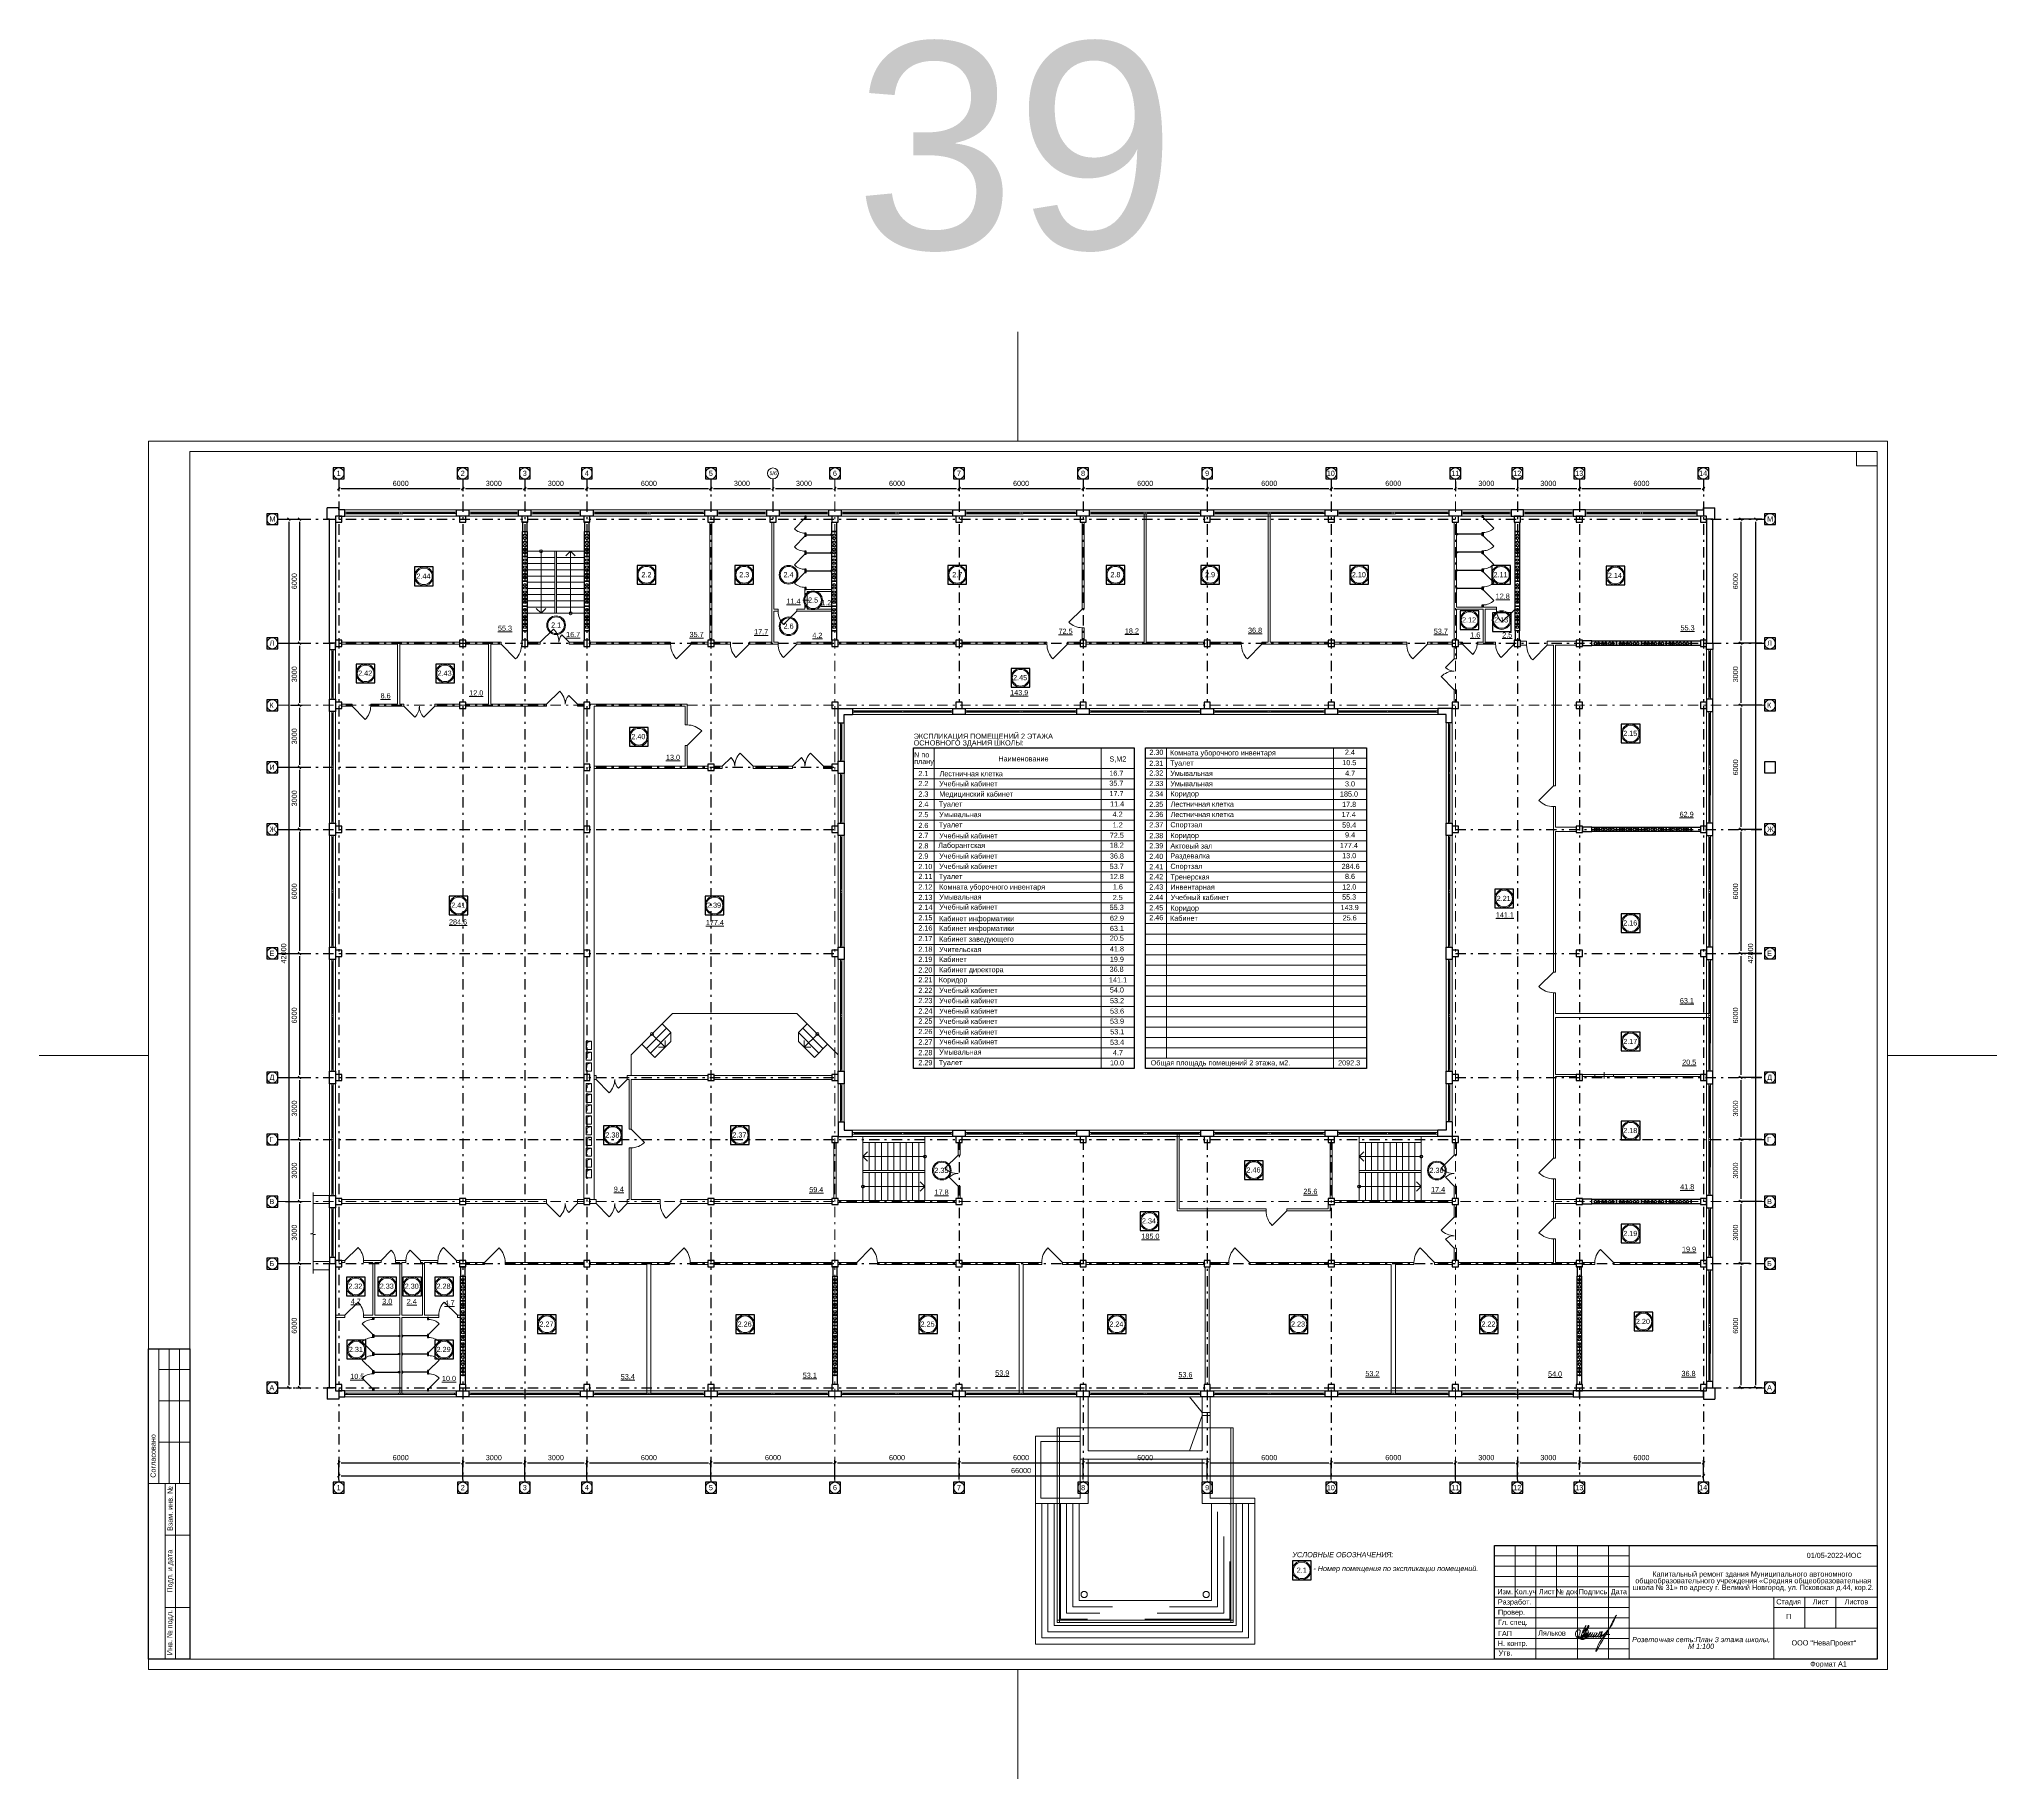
# Model space of a CAD drawing. Header units: metres. Extents: x -5 to 574, y -5 to 79.
# Drawn here: x 381.2 to 475.8, y -5.3 to 78.8 of the extents above; entities that cross this region are included whole.
import ezdxf
from ezdxf.enums import TextEntityAlignment as Align

# ---------------------------------------------------------------- set-up
doc = ezdxf.new("R2010")
doc.units = ezdxf.units.M
doc.header["$MEASUREMENT"] = 0
doc.linetypes.add('( Dashdot )', pattern=[1.001, 0.5, -0.25, 0.001, -0.25])
doc.linetypes.add('DGN Style 3', pattern=[9.681301, 6.915215, -2.766086])
doc.layers.get('DEFPOINTS').update_dxf_attribs({"lineweight": 0})
doc.layers.add('Level 50', color=7, linetype='Continuous', lineweight=0)
doc.layers.add('Level 63', color=7, linetype='Continuous', lineweight=0)
doc.layers.add('YOLO_STAMP', color=1, linetype='Continuous')
doc.layers.add('YOLO_TABLE', color=1, linetype='Continuous')
doc.styles.add('Arial', font='ariali.ttf')
doc.styles.add('GOST 2.304', font='cs_gost2304.shx')
doc.styles.get("Standard").update_dxf_attribs({"font": 'arial.ttf', "height": 0.25})
doc.styles.add('Standard_0', font='arial.ttf')
doc.styles.add('Style-Arial', font='arial.ttf')
doc.dimstyles.get("Standard").update_dxf_attribs({"dimtxt": 0.00018, "dimasz": 0.00018, "dimexe": 0.0002, "dimexo": 0.0625, "dimgap": 9e-05, "dimtad": 0, "dimtih": 1, "dimtoh": 1, "dimdec": 4, "dimlfac": 1000, "dimzin": 0, "dimdsep": 46, "dimtxsty": 'Standard_0', "dimcen": 9e-05, "dimadec": 0, "dimazin": 0, "dimtfac": 1, "dimtdec": 4, "dimtofl": 0, "dimtmove": 0, "dimatfit": 0, "dimfxl": 0.01, "dimfxlon": 1, "dimtolj": 1, "dimtzin": 0, "dimarcsym": 0})

# ---------------------------------------------------------------- blocks, each defined once
blk = doc.blocks.new('*U29')
at = {"color": 7, "linetype": 'Continuous', "lineweight": 0}
for p, q in [((0, 29.7), (0, 34.987)), ((-42.05, 0), (-47.337, 0)), ((47.337, 0), (42.05, 0)), ((0, -34.987), (0, -29.7))]:
    blk.add_line(p, q, dxfattribs=at)
at = {"color": 7, "linetype": 'Continuous', "lineweight": 0, "flags": 128}
blk.add_lwpolyline([(42.05, 29.7), (42.05, -29.7), (-42.05, -29.7), (-42.05, 29.7), (42.05, 29.7)], close=True, dxfattribs=at)
at = {"layer": 'Level 50', "color": 7, "linetype": 'Continuous', "lineweight": 13}
for p, q in [((-40.05, 29.2), (-40.05, -29.2)), ((41.55, 29.2), (-40.05, 29.2)), ((40.55, 29.2), (40.55, 28.5)), ((40.55, 28.5), (41.55, 28.5)), ((41.55, 29.2), (41.55, -29.2)), ((41.55, -29.2), (-41.25, -29.2))]:
    blk.add_line(p, q, dxfattribs=at)
at = {"layer": 'Level 63', "color": 7, "linetype": 'Continuous', "lineweight": 13}
for p, q in [((-42.05, -14.2), (-40.05, -14.2)), ((-42.05, -14.2), (-42.05, -20.7)), ((-41.55, -14.2), (-41.55, -20.7)), ((-41.05, -14.2), (-41.05, -20.7)), ((-40.55, -14.2), (-40.55, -20.7)), ((-41.55, -15.2), (-40.05, -15.2)), ((-41.55, -16.7), (-40.05, -16.7)), ((-41.55, -18.7), (-40.05, -18.7)), ((-42.05, -20.7), (-40.05, -20.7)), ((-41.25, -20.7), (-40.05, -20.7)), ((-40.75, -29.2), (-40.75, -20.7)), ((-41.25, -23.2), (-40.05, -23.2)), ((23.05, -23.7), (41.55, -23.7)), ((23.05, -23.7), (23.05, -29.2)), ((24.05, -23.7), (24.05, -26.2)), ((25.05, -23.7), (25.05, -29.2)), ((26.05, -23.7), (26.05, -26.2)), ((27.05, -23.7), (27.05, -29.2)), ((28.55, -23.7), (28.55, -29.2)), ((29.55, -23.7), (29.55, -29.2)), ((29.55, -24.7), (41.55, -24.7)), ((23.05, -25.7), (29.55, -25.7)), ((23.05, -26.2), (29.55, -26.2)), ((29.55, -26.2), (41.55, -26.2)), ((-41.25, -26.7), (-40.05, -26.7)), ((36.55, -26.7), (41.55, -26.7)), ((29.55, -27.7), (41.55, -27.7))]:
    blk.add_line(p, q, dxfattribs=at)
at = {"layer": 'Level 63', "color": 7, "linetype": 'Continuous', "lineweight": 0}
for p, q in [((23.05, -24.2), (29.55, -24.2)), ((23.05, -24.7), (29.55, -24.7)), ((23.05, -25.2), (29.55, -25.2)), ((23.05, -26.7), (29.55, -26.7)), ((23.05, -27.2), (29.55, -27.2)), ((23.05, -27.7), (29.55, -27.7)), ((23.05, -28.2), (29.55, -28.2)), ((23.05, -28.7), (29.55, -28.7))]:
    blk.add_line(p, q, dxfattribs=at)
at = {"layer": 'Level 63', "color": 7, "linetype": 'Continuous', "lineweight": 13, "flags": 128}
for points in [[(-41.25, -29.2), (-41.25, -20.7)], [(36.55, -26.2), (36.55, -29.2)], [(38.05, -26.2), (38.05, -27.7)], [(39.55, -26.2), (39.55, -27.7)]]:
    blk.add_lwpolyline(points, dxfattribs=at)
at = {"layer": 'Level 63', "color": 7, "linetype": 'Continuous', "lineweight": 0, "style": 'Style-Arial'}
for s, p in [('Согласовано', (-41.826, -19.373)), ('Взам. инв. №', (-41.007, -21.916)), ('Подп. и дата', (-41.02, -24.945)), ('Инв. № подл.', (-41.025, -27.913))]:
    blk.add_text(s, height=0.25002, rotation=90, dxfattribs=at).set_placement(p, align=Align.MIDDLE_CENTER)
for s, p in [('Изм.', (23.557, -25.935)), ('Разработ.', (24.019, -26.431)), ('Кол.уч', (24.534, -25.935)), ('Лист', (25.573, -25.935)), ('№ док', (26.532, -25.935)), ('Подпись', (27.806, -25.935)), ('Дата', (29.061, -25.935)), ('Стадия', (37.268, -26.425)), ('Лист', (38.813, -26.425)), ('Листов', (40.546, -26.425)), ('Провер.', (23.864, -26.929)), ('Гл. спец.', (23.931, -27.416)), ('Н. контр.', (23.925, -28.435)), ('ГАП', (23.551, -27.957)), ('ООО "НеваПроект"', (38.973, -28.411)), ('Утв.', (23.57, -28.902)), ('Формат А1', (39.197, -29.431))]:
    blk.add_text(s, height=0.25, dxfattribs=at).set_placement(p, align=Align.MIDDLE_CENTER)
blk = doc.blocks.new('_Oblique-1')
at = {"color": 0, "linetype": 'ByBlock', "lineweight": -2}
blk.add_line((0.5, 0.5), (-0.5, -0.5), dxfattribs=at)
blk = doc.blocks.new('*D247')
at = {"color": 0, "linetype": 'Continuous', "lineweight": -2, "transparency": 16777216}
for p, q in [((395.651, 9.181), (395.651, 9.491)), ((461.651, 9.181), (461.651, 9.491)), ((395.776, 9.366), (461.526, 9.366))]:
    blk.add_line(p, q, dxfattribs=at)
at = {"layer": 'DEFPOINTS', "color": 0, "linetype": 'Continuous', "lineweight": 0, "transparency": 16777216}
for p in [(395.651, 9.056), (461.651, 9.366), (461.651, 9.056)]:
    blk.add_point(p, dxfattribs=at)
at = {"color": 0, "linetype": 'Continuous', "lineweight": -2, "transparency": 16777216, "xscale": 0.125, "yscale": 0.125, "zscale": 0.125, "rotation": 180}
blk.add_blockref('_Oblique-1', (395.651, 9.366), dxfattribs=at)
at = {"color": 0, "linetype": 'Continuous', "lineweight": -2, "transparency": 16777216, "xscale": 0.125, "yscale": 0.125, "zscale": 0.125}
blk.add_blockref('_Oblique-1', (461.651, 9.366), dxfattribs=at)
at = {"color": 0, "linetype": 'Continuous', "lineweight": 0, "transparency": 16777216, "insert": (428.651, 9.619), "char_height": 0.25, "attachment_point": 5, "style": 'Style-Arial'}
blk.add_mtext('\\A1;66000', dxfattribs=at)
blk = doc.blocks.new('*D248')
at = {"color": 0, "linetype": 'Continuous', "lineweight": -2, "transparency": 16777216}
for p, q in [((392.825, 55.629), (393.882, 55.629)), ((393.757, 55.504), (393.757, 49.754)), ((392.825, 49.629), (393.882, 49.629))]:
    blk.add_line(p, q, dxfattribs=at)
at = {"layer": 'DEFPOINTS', "color": 0, "linetype": 'Continuous', "lineweight": 0, "transparency": 16777216}
for p in [(392.7, 55.629), (392.7, 49.629), (393.757, 49.629)]:
    blk.add_point(p, dxfattribs=at)
at = {"color": 0, "linetype": 'Continuous', "lineweight": -2, "transparency": 16777216, "xscale": 0.125, "yscale": 0.125, "zscale": 0.125}
for p, rotation in [((393.757, 55.629), 90), ((393.757, 49.629), 270)]:
    blk.add_blockref('_Oblique-1', p, dxfattribs=dict(at, rotation=rotation))
at = {"color": 0, "linetype": 'Continuous', "lineweight": 0, "transparency": 16777216, "insert": (393.504, 52.629), "char_height": 0.25, "attachment_point": 5, "rotation": 90, "style": 'Style-Arial'}
blk.add_mtext('\\A1;6000', dxfattribs=at)
blk = doc.blocks.new('*D249')
at = {"color": 0, "linetype": 'Continuous', "lineweight": -2, "transparency": 16777216}
for p, q in [((392.825, 55.629), (393.367, 55.629)), ((393.242, 55.504), (393.242, 13.754)), ((392.825, 13.629), (393.367, 13.629))]:
    blk.add_line(p, q, dxfattribs=at)
at = {"layer": 'DEFPOINTS', "color": 0, "linetype": 'Continuous', "lineweight": 0, "transparency": 16777216}
for p in [(392.7, 55.629), (392.7, 13.629), (393.242, 13.629)]:
    blk.add_point(p, dxfattribs=at)
at = {"color": 0, "linetype": 'Continuous', "lineweight": -2, "transparency": 16777216, "xscale": 0.125, "yscale": 0.125, "zscale": 0.125}
for p, rotation in [((393.242, 55.629), 90), ((393.242, 13.629), 270)]:
    blk.add_blockref('_Oblique-1', p, dxfattribs=dict(at, rotation=rotation))
at = {"color": 0, "linetype": 'Continuous', "lineweight": 0, "transparency": 16777216, "insert": (392.989, 34.629), "char_height": 0.25, "attachment_point": 5, "rotation": 90, "style": 'Style-Arial'}
blk.add_mtext('\\A1;42000', dxfattribs=at)
blk = doc.blocks.new('*D250')
at = {"color": 0, "linetype": 'Continuous', "lineweight": -2, "transparency": 16777216}
for p, q in [((464.475, 55.629), (463.329, 55.629)), ((463.454, 55.504), (463.454, 49.754)), ((464.475, 49.629), (463.329, 49.629))]:
    blk.add_line(p, q, dxfattribs=at)
at = {"layer": 'DEFPOINTS', "color": 0, "linetype": 'Continuous', "lineweight": 0, "transparency": 16777216}
for p in [(464.6, 55.629), (463.454, 49.629), (464.6, 49.629)]:
    blk.add_point(p, dxfattribs=at)
at = {"color": 0, "linetype": 'Continuous', "lineweight": -2, "transparency": 16777216, "xscale": 0.125, "yscale": 0.125, "zscale": 0.125}
for p, rotation in [((463.454, 55.629), 90), ((463.454, 49.629), 270)]:
    blk.add_blockref('_Oblique-1', p, dxfattribs=dict(at, rotation=rotation))
at = {"color": 0, "linetype": 'Continuous', "lineweight": 0, "transparency": 16777216, "insert": (463.201, 52.629), "char_height": 0.25, "attachment_point": 5, "rotation": 90, "style": 'Style-Arial'}
blk.add_mtext('\\A1;6000', dxfattribs=at)
blk = doc.blocks.new('*D251')
at = {"color": 0, "linetype": 'Continuous', "lineweight": -2, "transparency": 16777216}
for p, q in [((464.475, 55.629), (464.056, 55.629)), ((464.181, 13.754), (464.181, 55.504)), ((464.475, 13.629), (464.056, 13.629))]:
    blk.add_line(p, q, dxfattribs=at)
at = {"layer": 'DEFPOINTS', "color": 0, "linetype": 'Continuous', "lineweight": 0, "transparency": 16777216}
for p in [(464.181, 55.629), (464.6, 55.629), (464.6, 13.629)]:
    blk.add_point(p, dxfattribs=at)
at = {"color": 0, "linetype": 'Continuous', "lineweight": -2, "transparency": 16777216, "xscale": 0.125, "yscale": 0.125, "zscale": 0.125}
for p, rotation in [((464.181, 55.629), 90), ((464.181, 13.629), 270)]:
    blk.add_blockref('_Oblique-1', p, dxfattribs=dict(at, rotation=rotation))
at = {"color": 0, "linetype": 'Continuous', "lineweight": 0, "transparency": 16777216, "insert": (463.929, 34.629), "char_height": 0.25, "attachment_point": 5, "rotation": 90, "style": 'Style-Arial'}
blk.add_mtext('\\A1;42000', dxfattribs=at)
blk = doc.blocks.new('*D252')
at = {"color": 0, "linetype": 'Continuous', "lineweight": -2, "transparency": 16777216}
for p, q in [((395.651, 9.181), (395.651, 10.119)), ((395.776, 9.994), (401.526, 9.994)), ((401.651, 9.181), (401.651, 10.119))]:
    blk.add_line(p, q, dxfattribs=at)
at = {"layer": 'DEFPOINTS', "color": 0, "linetype": 'Continuous', "lineweight": 0, "transparency": 16777216}
for p in [(401.651, 9.994), (395.651, 9.056), (401.651, 9.056)]:
    blk.add_point(p, dxfattribs=at)
at = {"color": 0, "linetype": 'Continuous', "lineweight": -2, "transparency": 16777216, "xscale": 0.125, "yscale": 0.125, "zscale": 0.125, "rotation": 180}
blk.add_blockref('_Oblique-1', (395.651, 9.994), dxfattribs=at)
at = {"color": 0, "linetype": 'Continuous', "lineweight": -2, "transparency": 16777216, "xscale": 0.125, "yscale": 0.125, "zscale": 0.125}
blk.add_blockref('_Oblique-1', (401.651, 9.994), dxfattribs=at)
at = {"color": 0, "linetype": 'Continuous', "lineweight": 0, "transparency": 16777216, "insert": (398.651, 10.246), "char_height": 0.25, "attachment_point": 5, "style": 'Style-Arial'}
blk.add_mtext('\\A1;6000', dxfattribs=at)
blk = doc.blocks.new('*D253')
at = {"color": 0, "linetype": 'Continuous', "lineweight": -2, "transparency": 16777216}
for p, q in [((395.651, 57.454), (395.651, 56.98)), ((395.776, 57.105), (401.526, 57.105)), ((401.651, 57.454), (401.651, 56.98))]:
    blk.add_line(p, q, dxfattribs=at)
at = {"layer": 'DEFPOINTS', "color": 0, "linetype": 'Continuous', "lineweight": 0, "transparency": 16777216}
for p in [(395.651, 57.579), (401.651, 57.579), (401.651, 57.105)]:
    blk.add_point(p, dxfattribs=at)
at = {"color": 0, "linetype": 'Continuous', "lineweight": -2, "transparency": 16777216, "xscale": 0.125, "yscale": 0.125, "zscale": 0.125, "rotation": 180}
blk.add_blockref('_Oblique-1', (395.651, 57.105), dxfattribs=at)
at = {"color": 0, "linetype": 'Continuous', "lineweight": -2, "transparency": 16777216, "xscale": 0.125, "yscale": 0.125, "zscale": 0.125}
blk.add_blockref('_Oblique-1', (401.651, 57.105), dxfattribs=at)
at = {"color": 0, "linetype": 'Continuous', "lineweight": 0, "transparency": 16777216, "insert": (398.651, 57.358), "char_height": 0.25, "attachment_point": 5, "style": 'Style-Arial'}
blk.add_mtext('\\A1;6000', dxfattribs=at)
blk = doc.blocks.new('*D625')
at = {"color": 0, "linetype": 'Continuous', "lineweight": -2, "transparency": 16777216}
for p, q in [((392.825, 49.629), (393.882, 49.629)), ((393.757, 49.504), (393.757, 46.754)), ((393.325, 46.629), (393.882, 46.629))]:
    blk.add_line(p, q, dxfattribs=at)
at = {"layer": 'DEFPOINTS', "color": 0, "linetype": 'Continuous', "lineweight": 0, "transparency": 16777216}
for p in [(392.7, 49.629), (393.2, 46.629), (393.757, 46.629)]:
    blk.add_point(p, dxfattribs=at)
at = {"color": 0, "linetype": 'Continuous', "lineweight": -2, "transparency": 16777216, "xscale": 0.125, "yscale": 0.125, "zscale": 0.125}
for p, rotation in [((393.757, 49.629), 90), ((393.757, 46.629), 270)]:
    blk.add_blockref('_Oblique-1', p, dxfattribs=dict(at, rotation=rotation))
at = {"color": 0, "linetype": 'Continuous', "lineweight": 0, "transparency": 16777216, "insert": (393.504, 48.129), "char_height": 0.25, "attachment_point": 5, "rotation": 90, "style": 'Style-Arial'}
blk.add_mtext('\\A1;3000', dxfattribs=at)
blk = doc.blocks.new('*D626')
at = {"color": 0, "linetype": 'Continuous', "lineweight": -2, "transparency": 16777216}
for p, q in [((393.325, 46.629), (393.882, 46.629)), ((393.757, 46.504), (393.757, 43.754)), ((392.825, 43.629), (393.882, 43.629))]:
    blk.add_line(p, q, dxfattribs=at)
at = {"layer": 'DEFPOINTS', "color": 0, "linetype": 'Continuous', "lineweight": 0, "transparency": 16777216}
for p in [(393.2, 46.629), (392.7, 43.629), (393.757, 43.629)]:
    blk.add_point(p, dxfattribs=at)
at = {"color": 0, "linetype": 'Continuous', "lineweight": -2, "transparency": 16777216, "xscale": 0.125, "yscale": 0.125, "zscale": 0.125}
for p, rotation in [((393.757, 46.629), 90), ((393.757, 43.629), 270)]:
    blk.add_blockref('_Oblique-1', p, dxfattribs=dict(at, rotation=rotation))
at = {"color": 0, "linetype": 'Continuous', "lineweight": 0, "transparency": 16777216, "insert": (393.504, 45.129), "char_height": 0.25, "attachment_point": 5, "rotation": 90, "style": 'Style-Arial'}
blk.add_mtext('\\A1;3000', dxfattribs=at)
blk = doc.blocks.new('*D467')
at = {"color": 0, "linetype": 'Continuous', "lineweight": -2, "transparency": 16777216}
for p, q in [((392.825, 43.629), (393.882, 43.629)), ((393.757, 43.504), (393.757, 40.754)), ((392.825, 40.629), (393.882, 40.629))]:
    blk.add_line(p, q, dxfattribs=at)
at = {"layer": 'DEFPOINTS', "color": 0, "linetype": 'Continuous', "lineweight": 0, "transparency": 16777216}
for p in [(392.7, 43.629), (392.7, 40.629), (393.757, 40.629)]:
    blk.add_point(p, dxfattribs=at)
at = {"color": 0, "linetype": 'Continuous', "lineweight": -2, "transparency": 16777216, "xscale": 0.125, "yscale": 0.125, "zscale": 0.125}
for p, rotation in [((393.757, 43.629), 90), ((393.757, 40.629), 270)]:
    blk.add_blockref('_Oblique-1', p, dxfattribs=dict(at, rotation=rotation))
at = {"color": 0, "linetype": 'Continuous', "lineweight": 0, "transparency": 16777216, "insert": (393.504, 42.129), "char_height": 0.25, "attachment_point": 5, "rotation": 90, "style": 'Style-Arial'}
blk.add_mtext('\\A1;3000', dxfattribs=at)
blk = doc.blocks.new('*D468')
at = {"color": 0, "linetype": 'Continuous', "lineweight": -2, "transparency": 16777216}
for p, q in [((392.825, 40.629), (393.882, 40.629)), ((393.757, 40.504), (393.757, 34.754)), ((392.825, 34.629), (393.882, 34.629))]:
    blk.add_line(p, q, dxfattribs=at)
at = {"layer": 'DEFPOINTS', "color": 0, "linetype": 'Continuous', "lineweight": 0, "transparency": 16777216}
for p in [(392.7, 40.629), (392.7, 34.629), (393.757, 34.629)]:
    blk.add_point(p, dxfattribs=at)
at = {"color": 0, "linetype": 'Continuous', "lineweight": -2, "transparency": 16777216, "xscale": 0.125, "yscale": 0.125, "zscale": 0.125}
for p, rotation in [((393.757, 40.629), 90), ((393.757, 34.629), 270)]:
    blk.add_blockref('_Oblique-1', p, dxfattribs=dict(at, rotation=rotation))
at = {"color": 0, "linetype": 'Continuous', "lineweight": 0, "transparency": 16777216, "insert": (393.504, 37.629), "char_height": 0.25, "attachment_point": 5, "rotation": 90, "style": 'Style-Arial'}
blk.add_mtext('\\A1;6000', dxfattribs=at)
blk = doc.blocks.new('*D469')
at = {"color": 0, "linetype": 'Continuous', "lineweight": -2, "transparency": 16777216}
for p, q in [((392.825, 34.629), (393.882, 34.629)), ((393.757, 34.504), (393.757, 28.754)), ((392.825, 28.629), (393.882, 28.629))]:
    blk.add_line(p, q, dxfattribs=at)
at = {"layer": 'DEFPOINTS', "color": 0, "linetype": 'Continuous', "lineweight": 0, "transparency": 16777216}
for p in [(392.7, 34.629), (392.7, 28.629), (393.757, 28.629)]:
    blk.add_point(p, dxfattribs=at)
at = {"color": 0, "linetype": 'Continuous', "lineweight": -2, "transparency": 16777216, "xscale": 0.125, "yscale": 0.125, "zscale": 0.125}
for p, rotation in [((393.757, 34.629), 90), ((393.757, 28.629), 270)]:
    blk.add_blockref('_Oblique-1', p, dxfattribs=dict(at, rotation=rotation))
at = {"color": 0, "linetype": 'Continuous', "lineweight": 0, "transparency": 16777216, "insert": (393.504, 31.629), "char_height": 0.25, "attachment_point": 5, "rotation": 90, "style": 'Style-Arial'}
blk.add_mtext('\\A1;6000', dxfattribs=at)
blk = doc.blocks.new('*D470')
at = {"color": 0, "linetype": 'Continuous', "lineweight": -2, "transparency": 16777216}
for p, q in [((392.825, 28.629), (393.882, 28.629)), ((393.757, 28.504), (393.757, 25.754)), ((393.325, 25.629), (393.882, 25.629))]:
    blk.add_line(p, q, dxfattribs=at)
at = {"layer": 'DEFPOINTS', "color": 0, "linetype": 'Continuous', "lineweight": 0, "transparency": 16777216}
for p in [(392.7, 28.629), (393.2, 25.629), (393.757, 25.629)]:
    blk.add_point(p, dxfattribs=at)
at = {"color": 0, "linetype": 'Continuous', "lineweight": -2, "transparency": 16777216, "xscale": 0.125, "yscale": 0.125, "zscale": 0.125}
for p, rotation in [((393.757, 28.629), 90), ((393.757, 25.629), 270)]:
    blk.add_blockref('_Oblique-1', p, dxfattribs=dict(at, rotation=rotation))
at = {"color": 0, "linetype": 'Continuous', "lineweight": 0, "transparency": 16777216, "insert": (393.504, 27.129), "char_height": 0.25, "attachment_point": 5, "rotation": 90, "style": 'Style-Arial'}
blk.add_mtext('\\A1;3000', dxfattribs=at)
blk = doc.blocks.new('*D471')
at = {"color": 0, "linetype": 'Continuous', "lineweight": -2, "transparency": 16777216}
for p, q in [((393.325, 25.629), (393.882, 25.629)), ((393.757, 25.504), (393.757, 22.754)), ((393.075, 22.629), (393.882, 22.629))]:
    blk.add_line(p, q, dxfattribs=at)
at = {"layer": 'DEFPOINTS', "color": 0, "linetype": 'Continuous', "lineweight": 0, "transparency": 16777216}
for p in [(393.2, 25.629), (392.95, 22.629), (393.757, 22.629)]:
    blk.add_point(p, dxfattribs=at)
at = {"color": 0, "linetype": 'Continuous', "lineweight": -2, "transparency": 16777216, "xscale": 0.125, "yscale": 0.125, "zscale": 0.125}
for p, rotation in [((393.757, 25.629), 90), ((393.757, 22.629), 270)]:
    blk.add_blockref('_Oblique-1', p, dxfattribs=dict(at, rotation=rotation))
at = {"color": 0, "linetype": 'Continuous', "lineweight": 0, "transparency": 16777216, "insert": (393.504, 24.129), "char_height": 0.25, "attachment_point": 5, "rotation": 90, "style": 'Style-Arial'}
blk.add_mtext('\\A1;3000', dxfattribs=at)
blk = doc.blocks.new('*D472')
at = {"color": 0, "linetype": 'Continuous', "lineweight": -2, "transparency": 16777216}
for p, q in [((393.075, 22.629), (393.882, 22.629)), ((393.757, 22.504), (393.757, 19.754)), ((392.825, 19.629), (393.882, 19.629))]:
    blk.add_line(p, q, dxfattribs=at)
at = {"layer": 'DEFPOINTS', "color": 0, "linetype": 'Continuous', "lineweight": 0, "transparency": 16777216}
for p in [(392.95, 22.629), (392.7, 19.629), (393.757, 19.629)]:
    blk.add_point(p, dxfattribs=at)
at = {"color": 0, "linetype": 'Continuous', "lineweight": -2, "transparency": 16777216, "xscale": 0.125, "yscale": 0.125, "zscale": 0.125}
for p, rotation in [((393.757, 22.629), 90), ((393.757, 19.629), 270)]:
    blk.add_blockref('_Oblique-1', p, dxfattribs=dict(at, rotation=rotation))
at = {"color": 0, "linetype": 'Continuous', "lineweight": 0, "transparency": 16777216, "insert": (393.504, 21.129), "char_height": 0.25, "attachment_point": 5, "rotation": 90, "style": 'Style-Arial'}
blk.add_mtext('\\A1;3000', dxfattribs=at)
blk = doc.blocks.new('*D473')
at = {"color": 0, "linetype": 'Continuous', "lineweight": -2, "transparency": 16777216}
for p, q in [((392.825, 19.629), (393.882, 19.629)), ((393.757, 19.504), (393.757, 13.754)), ((393.575, 13.629), (393.882, 13.629))]:
    blk.add_line(p, q, dxfattribs=at)
at = {"layer": 'DEFPOINTS', "color": 0, "linetype": 'Continuous', "lineweight": 0, "transparency": 16777216}
for p in [(392.7, 19.629), (393.45, 13.629), (393.757, 13.629)]:
    blk.add_point(p, dxfattribs=at)
at = {"color": 0, "linetype": 'Continuous', "lineweight": -2, "transparency": 16777216, "xscale": 0.125, "yscale": 0.125, "zscale": 0.125}
for p, rotation in [((393.757, 19.629), 90), ((393.757, 13.629), 270)]:
    blk.add_blockref('_Oblique-1', p, dxfattribs=dict(at, rotation=rotation))
at = {"color": 0, "linetype": 'Continuous', "lineweight": 0, "transparency": 16777216, "insert": (393.504, 16.629), "char_height": 0.25, "attachment_point": 5, "rotation": 90, "style": 'Style-Arial'}
blk.add_mtext('\\A1;6000', dxfattribs=at)
blk = doc.blocks.new('*D474')
at = {"color": 0, "linetype": 'Continuous', "lineweight": -2, "transparency": 16777216}
for p, q in [((464.475, 49.629), (463.329, 49.629)), ((463.454, 49.504), (463.454, 46.754)), ((464.475, 46.629), (463.329, 46.629))]:
    blk.add_line(p, q, dxfattribs=at)
at = {"layer": 'DEFPOINTS', "color": 0, "linetype": 'Continuous', "lineweight": 0, "transparency": 16777216}
for p in [(464.6, 49.629), (463.454, 46.629), (464.6, 46.629)]:
    blk.add_point(p, dxfattribs=at)
at = {"color": 0, "linetype": 'Continuous', "lineweight": -2, "transparency": 16777216, "xscale": 0.125, "yscale": 0.125, "zscale": 0.125}
for p, rotation in [((463.454, 49.629), 90), ((463.454, 46.629), 270)]:
    blk.add_blockref('_Oblique-1', p, dxfattribs=dict(at, rotation=rotation))
at = {"color": 0, "linetype": 'Continuous', "lineweight": 0, "transparency": 16777216, "insert": (463.201, 48.129), "char_height": 0.25, "attachment_point": 5, "rotation": 90, "style": 'Style-Arial'}
blk.add_mtext('\\A1;3000', dxfattribs=at)
blk = doc.blocks.new('*D475')
at = {"color": 0, "linetype": 'Continuous', "lineweight": -2, "transparency": 16777216}
for p, q in [((464.475, 46.629), (463.329, 46.629)), ((463.454, 46.504), (463.454, 40.754)), ((464.475, 40.629), (463.329, 40.629))]:
    blk.add_line(p, q, dxfattribs=at)
at = {"layer": 'DEFPOINTS', "color": 0, "linetype": 'Continuous', "lineweight": 0, "transparency": 16777216}
for p in [(464.6, 46.629), (463.454, 40.629), (464.6, 40.629)]:
    blk.add_point(p, dxfattribs=at)
at = {"color": 0, "linetype": 'Continuous', "lineweight": -2, "transparency": 16777216, "xscale": 0.125, "yscale": 0.125, "zscale": 0.125}
for p, rotation in [((463.454, 46.629), 90), ((463.454, 40.629), 270)]:
    blk.add_blockref('_Oblique-1', p, dxfattribs=dict(at, rotation=rotation))
at = {"color": 0, "linetype": 'Continuous', "lineweight": 0, "transparency": 16777216, "insert": (463.201, 43.629), "char_height": 0.25, "attachment_point": 5, "rotation": 90, "style": 'Style-Arial'}
blk.add_mtext('\\A1;6000', dxfattribs=at)
blk = doc.blocks.new('*D476')
at = {"color": 0, "linetype": 'Continuous', "lineweight": -2, "transparency": 16777216}
for p, q in [((464.475, 40.629), (463.329, 40.629)), ((463.454, 40.504), (463.454, 34.754)), ((464.475, 34.629), (463.329, 34.629))]:
    blk.add_line(p, q, dxfattribs=at)
at = {"layer": 'DEFPOINTS', "color": 0, "linetype": 'Continuous', "lineweight": 0, "transparency": 16777216}
for p in [(464.6, 40.629), (463.454, 34.629), (464.6, 34.629)]:
    blk.add_point(p, dxfattribs=at)
at = {"color": 0, "linetype": 'Continuous', "lineweight": -2, "transparency": 16777216, "xscale": 0.125, "yscale": 0.125, "zscale": 0.125}
for p, rotation in [((463.454, 40.629), 90), ((463.454, 34.629), 270)]:
    blk.add_blockref('_Oblique-1', p, dxfattribs=dict(at, rotation=rotation))
at = {"color": 0, "linetype": 'Continuous', "lineweight": 0, "transparency": 16777216, "insert": (463.201, 37.629), "char_height": 0.25, "attachment_point": 5, "rotation": 90, "style": 'Style-Arial'}
blk.add_mtext('\\A1;6000', dxfattribs=at)
blk = doc.blocks.new('*D477')
at = {"color": 0, "linetype": 'Continuous', "lineweight": -2, "transparency": 16777216}
for p, q in [((464.475, 34.629), (463.329, 34.629)), ((463.454, 34.504), (463.454, 28.754)), ((464.475, 28.629), (463.329, 28.629))]:
    blk.add_line(p, q, dxfattribs=at)
at = {"layer": 'DEFPOINTS', "color": 0, "linetype": 'Continuous', "lineweight": 0, "transparency": 16777216}
for p in [(464.6, 34.629), (463.454, 28.629), (464.6, 28.629)]:
    blk.add_point(p, dxfattribs=at)
at = {"color": 0, "linetype": 'Continuous', "lineweight": -2, "transparency": 16777216, "xscale": 0.125, "yscale": 0.125, "zscale": 0.125}
for p, rotation in [((463.454, 34.629), 90), ((463.454, 28.629), 270)]:
    blk.add_blockref('_Oblique-1', p, dxfattribs=dict(at, rotation=rotation))
at = {"color": 0, "linetype": 'Continuous', "lineweight": 0, "transparency": 16777216, "insert": (463.201, 31.629), "char_height": 0.25, "attachment_point": 5, "rotation": 90, "style": 'Style-Arial'}
blk.add_mtext('\\A1;6000', dxfattribs=at)
blk = doc.blocks.new('*D478')
at = {"color": 0, "linetype": 'Continuous', "lineweight": -2, "transparency": 16777216}
for p, q in [((464.475, 28.629), (463.329, 28.629)), ((463.454, 28.504), (463.454, 25.754)), ((464.475, 25.629), (463.329, 25.629))]:
    blk.add_line(p, q, dxfattribs=at)
at = {"layer": 'DEFPOINTS', "color": 0, "linetype": 'Continuous', "lineweight": 0, "transparency": 16777216}
for p in [(464.6, 28.629), (463.454, 25.629), (464.6, 25.629)]:
    blk.add_point(p, dxfattribs=at)
at = {"color": 0, "linetype": 'Continuous', "lineweight": -2, "transparency": 16777216, "xscale": 0.125, "yscale": 0.125, "zscale": 0.125}
for p, rotation in [((463.454, 28.629), 90), ((463.454, 25.629), 270)]:
    blk.add_blockref('_Oblique-1', p, dxfattribs=dict(at, rotation=rotation))
at = {"color": 0, "linetype": 'Continuous', "lineweight": 0, "transparency": 16777216, "insert": (463.201, 27.129), "char_height": 0.25, "attachment_point": 5, "rotation": 90, "style": 'Style-Arial'}
blk.add_mtext('\\A1;3000', dxfattribs=at)
blk = doc.blocks.new('*D479')
at = {"color": 0, "linetype": 'Continuous', "lineweight": -2, "transparency": 16777216}
for p, q in [((464.475, 25.629), (463.329, 25.629)), ((463.454, 25.504), (463.454, 22.754)), ((464.475, 22.629), (463.329, 22.629))]:
    blk.add_line(p, q, dxfattribs=at)
at = {"layer": 'DEFPOINTS', "color": 0, "linetype": 'Continuous', "lineweight": 0, "transparency": 16777216}
for p in [(464.6, 25.629), (463.454, 22.629), (464.6, 22.629)]:
    blk.add_point(p, dxfattribs=at)
at = {"color": 0, "linetype": 'Continuous', "lineweight": -2, "transparency": 16777216, "xscale": 0.125, "yscale": 0.125, "zscale": 0.125}
for p, rotation in [((463.454, 25.629), 90), ((463.454, 22.629), 270)]:
    blk.add_blockref('_Oblique-1', p, dxfattribs=dict(at, rotation=rotation))
at = {"color": 0, "linetype": 'Continuous', "lineweight": 0, "transparency": 16777216, "insert": (463.201, 24.129), "char_height": 0.25, "attachment_point": 5, "rotation": 90, "style": 'Style-Arial'}
blk.add_mtext('\\A1;3000', dxfattribs=at)
blk = doc.blocks.new('*D480')
at = {"color": 0, "linetype": 'Continuous', "lineweight": -2, "transparency": 16777216}
for p, q in [((464.475, 22.629), (463.329, 22.629)), ((463.454, 22.504), (463.454, 19.754)), ((463.896, 19.629), (463.329, 19.629))]:
    blk.add_line(p, q, dxfattribs=at)
at = {"layer": 'DEFPOINTS', "color": 0, "linetype": 'Continuous', "lineweight": 0, "transparency": 16777216}
for p in [(464.6, 22.629), (463.454, 19.629), (464.021, 19.629)]:
    blk.add_point(p, dxfattribs=at)
at = {"color": 0, "linetype": 'Continuous', "lineweight": -2, "transparency": 16777216, "xscale": 0.125, "yscale": 0.125, "zscale": 0.125}
for p, rotation in [((463.454, 22.629), 90), ((463.454, 19.629), 270)]:
    blk.add_blockref('_Oblique-1', p, dxfattribs=dict(at, rotation=rotation))
at = {"color": 0, "linetype": 'Continuous', "lineweight": 0, "transparency": 16777216, "insert": (463.201, 21.129), "char_height": 0.25, "attachment_point": 5, "rotation": 90, "style": 'Style-Arial'}
blk.add_mtext('\\A1;3000', dxfattribs=at)
blk = doc.blocks.new('*D481')
at = {"color": 0, "linetype": 'Continuous', "lineweight": -2, "transparency": 16777216}
for p, q in [((463.896, 19.629), (463.329, 19.629)), ((463.454, 19.504), (463.454, 13.754)), ((464.475, 13.629), (463.329, 13.629))]:
    blk.add_line(p, q, dxfattribs=at)
at = {"layer": 'DEFPOINTS', "color": 0, "linetype": 'Continuous', "lineweight": 0, "transparency": 16777216}
for p in [(464.021, 19.629), (463.454, 13.629), (464.6, 13.629)]:
    blk.add_point(p, dxfattribs=at)
at = {"color": 0, "linetype": 'Continuous', "lineweight": -2, "transparency": 16777216, "xscale": 0.125, "yscale": 0.125, "zscale": 0.125}
for p, rotation in [((463.454, 19.629), 90), ((463.454, 13.629), 270)]:
    blk.add_blockref('_Oblique-1', p, dxfattribs=dict(at, rotation=rotation))
at = {"color": 0, "linetype": 'Continuous', "lineweight": 0, "transparency": 16777216, "insert": (463.201, 16.629), "char_height": 0.25, "attachment_point": 5, "rotation": 90, "style": 'Style-Arial'}
blk.add_mtext('\\A1;6000', dxfattribs=at)
blk = doc.blocks.new('*D482')
at = {"color": 0, "linetype": 'Continuous', "lineweight": -2, "transparency": 16777216}
for p, q in [((401.651, 9.181), (401.651, 10.119)), ((401.776, 9.994), (404.526, 9.994)), ((404.651, 9.181), (404.651, 10.119))]:
    blk.add_line(p, q, dxfattribs=at)
at = {"layer": 'DEFPOINTS', "color": 0, "linetype": 'Continuous', "lineweight": 0, "transparency": 16777216}
for p in [(404.651, 9.994), (401.651, 9.056), (404.651, 9.056)]:
    blk.add_point(p, dxfattribs=at)
at = {"color": 0, "linetype": 'Continuous', "lineweight": -2, "transparency": 16777216, "xscale": 0.125, "yscale": 0.125, "zscale": 0.125, "rotation": 180}
blk.add_blockref('_Oblique-1', (401.651, 9.994), dxfattribs=at)
at = {"color": 0, "linetype": 'Continuous', "lineweight": -2, "transparency": 16777216, "xscale": 0.125, "yscale": 0.125, "zscale": 0.125}
blk.add_blockref('_Oblique-1', (404.651, 9.994), dxfattribs=at)
at = {"color": 0, "linetype": 'Continuous', "lineweight": 0, "transparency": 16777216, "insert": (403.151, 10.246), "char_height": 0.25, "attachment_point": 5, "style": 'Style-Arial'}
blk.add_mtext('\\A1;3000', dxfattribs=at)
blk = doc.blocks.new('*D483')
at = {"color": 0, "linetype": 'Continuous', "lineweight": -2, "transparency": 16777216}
for p, q in [((404.651, 9.181), (404.651, 10.119)), ((404.776, 9.994), (407.526, 9.994)), ((407.651, 9.181), (407.651, 10.119))]:
    blk.add_line(p, q, dxfattribs=at)
at = {"layer": 'DEFPOINTS', "color": 0, "linetype": 'Continuous', "lineweight": 0, "transparency": 16777216}
for p in [(407.651, 9.994), (404.651, 9.056), (407.651, 9.056)]:
    blk.add_point(p, dxfattribs=at)
at = {"color": 0, "linetype": 'Continuous', "lineweight": -2, "transparency": 16777216, "xscale": 0.125, "yscale": 0.125, "zscale": 0.125, "rotation": 180}
blk.add_blockref('_Oblique-1', (404.651, 9.994), dxfattribs=at)
at = {"color": 0, "linetype": 'Continuous', "lineweight": -2, "transparency": 16777216, "xscale": 0.125, "yscale": 0.125, "zscale": 0.125}
blk.add_blockref('_Oblique-1', (407.651, 9.994), dxfattribs=at)
at = {"color": 0, "linetype": 'Continuous', "lineweight": 0, "transparency": 16777216, "insert": (406.151, 10.246), "char_height": 0.25, "attachment_point": 5, "style": 'Style-Arial'}
blk.add_mtext('\\A1;3000', dxfattribs=at)
blk = doc.blocks.new('*D484')
at = {"color": 0, "linetype": 'Continuous', "lineweight": -2, "transparency": 16777216}
for p, q in [((407.651, 9.181), (407.651, 10.119)), ((407.776, 9.994), (413.526, 9.994)), ((413.651, 9.181), (413.651, 10.119))]:
    blk.add_line(p, q, dxfattribs=at)
at = {"layer": 'DEFPOINTS', "color": 0, "linetype": 'Continuous', "lineweight": 0, "transparency": 16777216}
for p in [(413.651, 9.994), (407.651, 9.056), (413.651, 9.056)]:
    blk.add_point(p, dxfattribs=at)
at = {"color": 0, "linetype": 'Continuous', "lineweight": -2, "transparency": 16777216, "xscale": 0.125, "yscale": 0.125, "zscale": 0.125, "rotation": 180}
blk.add_blockref('_Oblique-1', (407.651, 9.994), dxfattribs=at)
at = {"color": 0, "linetype": 'Continuous', "lineweight": -2, "transparency": 16777216, "xscale": 0.125, "yscale": 0.125, "zscale": 0.125}
blk.add_blockref('_Oblique-1', (413.651, 9.994), dxfattribs=at)
at = {"color": 0, "linetype": 'Continuous', "lineweight": 0, "transparency": 16777216, "insert": (410.651, 10.246), "char_height": 0.25, "attachment_point": 5, "style": 'Style-Arial'}
blk.add_mtext('\\A1;6000', dxfattribs=at)
blk = doc.blocks.new('*D457')
at = {"color": 0, "linetype": 'Continuous', "lineweight": -2, "transparency": 16777216}
for p, q in [((413.651, 9.181), (413.651, 10.119)), ((413.776, 9.994), (419.526, 9.994)), ((419.651, 9.181), (419.651, 10.119))]:
    blk.add_line(p, q, dxfattribs=at)
at = {"layer": 'DEFPOINTS', "color": 0, "linetype": 'Continuous', "lineweight": 0, "transparency": 16777216}
for p in [(419.651, 9.994), (413.651, 9.056), (419.651, 9.056)]:
    blk.add_point(p, dxfattribs=at)
at = {"color": 0, "linetype": 'Continuous', "lineweight": -2, "transparency": 16777216, "xscale": 0.125, "yscale": 0.125, "zscale": 0.125, "rotation": 180}
blk.add_blockref('_Oblique-1', (413.651, 9.994), dxfattribs=at)
at = {"color": 0, "linetype": 'Continuous', "lineweight": -2, "transparency": 16777216, "xscale": 0.125, "yscale": 0.125, "zscale": 0.125}
blk.add_blockref('_Oblique-1', (419.651, 9.994), dxfattribs=at)
at = {"color": 0, "linetype": 'Continuous', "lineweight": 0, "transparency": 16777216, "insert": (416.651, 10.246), "char_height": 0.25, "attachment_point": 5, "style": 'Style-Arial'}
blk.add_mtext('\\A1;6000', dxfattribs=at)
blk = doc.blocks.new('*D458')
at = {"color": 0, "linetype": 'Continuous', "lineweight": -2, "transparency": 16777216}
for p, q in [((419.651, 9.181), (419.651, 10.119)), ((419.776, 9.994), (425.526, 9.994)), ((425.651, 9.181), (425.651, 10.119))]:
    blk.add_line(p, q, dxfattribs=at)
at = {"layer": 'DEFPOINTS', "color": 0, "linetype": 'Continuous', "lineweight": 0, "transparency": 16777216}
for p in [(425.651, 9.994), (419.651, 9.056), (425.651, 9.056)]:
    blk.add_point(p, dxfattribs=at)
at = {"color": 0, "linetype": 'Continuous', "lineweight": -2, "transparency": 16777216, "xscale": 0.125, "yscale": 0.125, "zscale": 0.125, "rotation": 180}
blk.add_blockref('_Oblique-1', (419.651, 9.994), dxfattribs=at)
at = {"color": 0, "linetype": 'Continuous', "lineweight": -2, "transparency": 16777216, "xscale": 0.125, "yscale": 0.125, "zscale": 0.125}
blk.add_blockref('_Oblique-1', (425.651, 9.994), dxfattribs=at)
at = {"color": 0, "linetype": 'Continuous', "lineweight": 0, "transparency": 16777216, "insert": (422.651, 10.246), "char_height": 0.25, "attachment_point": 5, "style": 'Style-Arial'}
blk.add_mtext('\\A1;6000', dxfattribs=at)
blk = doc.blocks.new('*D459')
at = {"color": 0, "linetype": 'Continuous', "lineweight": -2, "transparency": 16777216}
for p, q in [((425.651, 9.181), (425.651, 10.119)), ((425.776, 9.994), (431.526, 9.994)), ((431.651, 9.181), (431.651, 10.119))]:
    blk.add_line(p, q, dxfattribs=at)
at = {"layer": 'DEFPOINTS', "color": 0, "linetype": 'Continuous', "lineweight": 0, "transparency": 16777216}
for p in [(431.651, 9.994), (425.651, 9.056), (431.651, 9.056)]:
    blk.add_point(p, dxfattribs=at)
at = {"color": 0, "linetype": 'Continuous', "lineweight": -2, "transparency": 16777216, "xscale": 0.125, "yscale": 0.125, "zscale": 0.125, "rotation": 180}
blk.add_blockref('_Oblique-1', (425.651, 9.994), dxfattribs=at)
at = {"color": 0, "linetype": 'Continuous', "lineweight": -2, "transparency": 16777216, "xscale": 0.125, "yscale": 0.125, "zscale": 0.125}
blk.add_blockref('_Oblique-1', (431.651, 9.994), dxfattribs=at)
at = {"color": 0, "linetype": 'Continuous', "lineweight": 0, "transparency": 16777216, "insert": (428.651, 10.246), "char_height": 0.25, "attachment_point": 5, "style": 'Style-Arial'}
blk.add_mtext('\\A1;6000', dxfattribs=at)
blk = doc.blocks.new('*D460')
at = {"color": 0, "linetype": 'Continuous', "lineweight": -2, "transparency": 16777216}
for p, q in [((431.651, 9.181), (431.651, 10.119)), ((431.776, 9.994), (437.526, 9.994)), ((437.651, 9.181), (437.651, 10.119))]:
    blk.add_line(p, q, dxfattribs=at)
at = {"layer": 'DEFPOINTS', "color": 0, "linetype": 'Continuous', "lineweight": 0, "transparency": 16777216}
for p in [(437.651, 9.994), (431.651, 9.056), (437.651, 9.056)]:
    blk.add_point(p, dxfattribs=at)
at = {"color": 0, "linetype": 'Continuous', "lineweight": -2, "transparency": 16777216, "xscale": 0.125, "yscale": 0.125, "zscale": 0.125, "rotation": 180}
blk.add_blockref('_Oblique-1', (431.651, 9.994), dxfattribs=at)
at = {"color": 0, "linetype": 'Continuous', "lineweight": -2, "transparency": 16777216, "xscale": 0.125, "yscale": 0.125, "zscale": 0.125}
blk.add_blockref('_Oblique-1', (437.651, 9.994), dxfattribs=at)
at = {"color": 0, "linetype": 'Continuous', "lineweight": 0, "transparency": 16777216, "insert": (434.651, 10.246), "char_height": 0.25, "attachment_point": 5, "style": 'Style-Arial'}
blk.add_mtext('\\A1;6000', dxfattribs=at)
blk = doc.blocks.new('*D461')
at = {"color": 0, "linetype": 'Continuous', "lineweight": -2, "transparency": 16777216}
for p, q in [((437.651, 9.181), (437.651, 10.119)), ((437.776, 9.994), (443.526, 9.994)), ((443.651, 9.181), (443.651, 10.119))]:
    blk.add_line(p, q, dxfattribs=at)
at = {"layer": 'DEFPOINTS', "color": 0, "linetype": 'Continuous', "lineweight": 0, "transparency": 16777216}
for p in [(443.651, 9.994), (437.651, 9.056), (443.651, 9.056)]:
    blk.add_point(p, dxfattribs=at)
at = {"color": 0, "linetype": 'Continuous', "lineweight": -2, "transparency": 16777216, "xscale": 0.125, "yscale": 0.125, "zscale": 0.125, "rotation": 180}
blk.add_blockref('_Oblique-1', (437.651, 9.994), dxfattribs=at)
at = {"color": 0, "linetype": 'Continuous', "lineweight": -2, "transparency": 16777216, "xscale": 0.125, "yscale": 0.125, "zscale": 0.125}
blk.add_blockref('_Oblique-1', (443.651, 9.994), dxfattribs=at)
at = {"color": 0, "linetype": 'Continuous', "lineweight": 0, "transparency": 16777216, "insert": (440.651, 10.246), "char_height": 0.25, "attachment_point": 5, "style": 'Style-Arial'}
blk.add_mtext('\\A1;6000', dxfattribs=at)
blk = doc.blocks.new('*D462')
at = {"color": 0, "linetype": 'Continuous', "lineweight": -2, "transparency": 16777216}
for p, q in [((443.651, 9.181), (443.651, 10.119)), ((443.776, 9.994), (449.526, 9.994)), ((449.651, 9.181), (449.651, 10.119))]:
    blk.add_line(p, q, dxfattribs=at)
at = {"layer": 'DEFPOINTS', "color": 0, "linetype": 'Continuous', "lineweight": 0, "transparency": 16777216}
for p in [(449.651, 9.994), (443.651, 9.056), (449.651, 9.056)]:
    blk.add_point(p, dxfattribs=at)
at = {"color": 0, "linetype": 'Continuous', "lineweight": -2, "transparency": 16777216, "xscale": 0.125, "yscale": 0.125, "zscale": 0.125, "rotation": 180}
blk.add_blockref('_Oblique-1', (443.651, 9.994), dxfattribs=at)
at = {"color": 0, "linetype": 'Continuous', "lineweight": -2, "transparency": 16777216, "xscale": 0.125, "yscale": 0.125, "zscale": 0.125}
blk.add_blockref('_Oblique-1', (449.651, 9.994), dxfattribs=at)
at = {"color": 0, "linetype": 'Continuous', "lineweight": 0, "transparency": 16777216, "insert": (446.651, 10.246), "char_height": 0.25, "attachment_point": 5, "style": 'Style-Arial'}
blk.add_mtext('\\A1;6000', dxfattribs=at)
blk = doc.blocks.new('*D463')
at = {"color": 0, "linetype": 'Continuous', "lineweight": -2, "transparency": 16777216}
for p, q in [((449.651, 9.181), (449.651, 10.119)), ((449.776, 9.994), (452.526, 9.994)), ((452.651, 9.181), (452.651, 10.119))]:
    blk.add_line(p, q, dxfattribs=at)
at = {"layer": 'DEFPOINTS', "color": 0, "linetype": 'Continuous', "lineweight": 0, "transparency": 16777216}
for p in [(452.651, 9.994), (449.651, 9.056), (452.651, 9.056)]:
    blk.add_point(p, dxfattribs=at)
at = {"color": 0, "linetype": 'Continuous', "lineweight": -2, "transparency": 16777216, "xscale": 0.125, "yscale": 0.125, "zscale": 0.125, "rotation": 180}
blk.add_blockref('_Oblique-1', (449.651, 9.994), dxfattribs=at)
at = {"color": 0, "linetype": 'Continuous', "lineweight": -2, "transparency": 16777216, "xscale": 0.125, "yscale": 0.125, "zscale": 0.125}
blk.add_blockref('_Oblique-1', (452.651, 9.994), dxfattribs=at)
at = {"color": 0, "linetype": 'Continuous', "lineweight": 0, "transparency": 16777216, "insert": (451.151, 10.246), "char_height": 0.25, "attachment_point": 5, "style": 'Style-Arial'}
blk.add_mtext('\\A1;3000', dxfattribs=at)
blk = doc.blocks.new('*D464')
at = {"color": 0, "linetype": 'Continuous', "lineweight": -2, "transparency": 16777216}
for p, q in [((452.651, 9.181), (452.651, 10.119)), ((452.776, 9.994), (455.526, 9.994)), ((455.651, 9.656), (455.651, 10.119))]:
    blk.add_line(p, q, dxfattribs=at)
at = {"layer": 'DEFPOINTS', "color": 0, "linetype": 'Continuous', "lineweight": 0, "transparency": 16777216}
for p in [(455.651, 9.994), (455.651, 9.531), (452.651, 9.056)]:
    blk.add_point(p, dxfattribs=at)
at = {"color": 0, "linetype": 'Continuous', "lineweight": -2, "transparency": 16777216, "xscale": 0.125, "yscale": 0.125, "zscale": 0.125, "rotation": 180}
blk.add_blockref('_Oblique-1', (452.651, 9.994), dxfattribs=at)
at = {"color": 0, "linetype": 'Continuous', "lineweight": -2, "transparency": 16777216, "xscale": 0.125, "yscale": 0.125, "zscale": 0.125}
blk.add_blockref('_Oblique-1', (455.651, 9.994), dxfattribs=at)
at = {"color": 0, "linetype": 'Continuous', "lineweight": 0, "transparency": 16777216, "insert": (454.151, 10.246), "char_height": 0.25, "attachment_point": 5, "style": 'Style-Arial'}
blk.add_mtext('\\A1;3000', dxfattribs=at)
blk = doc.blocks.new('*D465')
at = {"color": 0, "linetype": 'Continuous', "lineweight": -2, "transparency": 16777216}
for p, q in [((455.651, 9.656), (455.651, 10.119)), ((455.776, 9.994), (461.526, 9.994)), ((461.651, 9.181), (461.651, 10.119))]:
    blk.add_line(p, q, dxfattribs=at)
at = {"layer": 'DEFPOINTS', "color": 0, "linetype": 'Continuous', "lineweight": 0, "transparency": 16777216}
for p in [(455.651, 9.531), (461.651, 9.994), (461.651, 9.056)]:
    blk.add_point(p, dxfattribs=at)
at = {"color": 0, "linetype": 'Continuous', "lineweight": -2, "transparency": 16777216, "xscale": 0.125, "yscale": 0.125, "zscale": 0.125, "rotation": 180}
blk.add_blockref('_Oblique-1', (455.651, 9.994), dxfattribs=at)
at = {"color": 0, "linetype": 'Continuous', "lineweight": -2, "transparency": 16777216, "xscale": 0.125, "yscale": 0.125, "zscale": 0.125}
blk.add_blockref('_Oblique-1', (461.651, 9.994), dxfattribs=at)
at = {"color": 0, "linetype": 'Continuous', "lineweight": 0, "transparency": 16777216, "insert": (458.651, 10.246), "char_height": 0.25, "attachment_point": 5, "style": 'Style-Arial'}
blk.add_mtext('\\A1;6000', dxfattribs=at)
blk = doc.blocks.new('*D466')
at = {"color": 0, "linetype": 'Continuous', "lineweight": -2, "transparency": 16777216}
for p, q in [((401.651, 57.454), (401.651, 56.98)), ((401.776, 57.105), (404.526, 57.105)), ((404.651, 57.204), (404.651, 56.98))]:
    blk.add_line(p, q, dxfattribs=at)
at = {"layer": 'DEFPOINTS', "color": 0, "linetype": 'Continuous', "lineweight": 0, "transparency": 16777216}
for p in [(401.651, 57.579), (404.651, 57.329), (404.651, 57.105)]:
    blk.add_point(p, dxfattribs=at)
at = {"color": 0, "linetype": 'Continuous', "lineweight": -2, "transparency": 16777216, "xscale": 0.125, "yscale": 0.125, "zscale": 0.125, "rotation": 180}
blk.add_blockref('_Oblique-1', (401.651, 57.105), dxfattribs=at)
at = {"color": 0, "linetype": 'Continuous', "lineweight": -2, "transparency": 16777216, "xscale": 0.125, "yscale": 0.125, "zscale": 0.125}
blk.add_blockref('_Oblique-1', (404.651, 57.105), dxfattribs=at)
at = {"color": 0, "linetype": 'Continuous', "lineweight": 0, "transparency": 16777216, "insert": (403.151, 57.358), "char_height": 0.25, "attachment_point": 5, "style": 'Style-Arial'}
blk.add_mtext('\\A1;3000', dxfattribs=at)
blk = doc.blocks.new('*D485')
at = {"color": 0, "linetype": 'Continuous', "lineweight": -2, "transparency": 16777216}
for p, q in [((404.651, 57.204), (404.651, 56.98)), ((404.776, 57.105), (407.526, 57.105)), ((407.651, 57.454), (407.651, 56.98))]:
    blk.add_line(p, q, dxfattribs=at)
at = {"layer": 'DEFPOINTS', "color": 0, "linetype": 'Continuous', "lineweight": 0, "transparency": 16777216}
for p in [(404.651, 57.329), (407.651, 57.579), (407.651, 57.105)]:
    blk.add_point(p, dxfattribs=at)
at = {"color": 0, "linetype": 'Continuous', "lineweight": -2, "transparency": 16777216, "xscale": 0.125, "yscale": 0.125, "zscale": 0.125, "rotation": 180}
blk.add_blockref('_Oblique-1', (404.651, 57.105), dxfattribs=at)
at = {"color": 0, "linetype": 'Continuous', "lineweight": -2, "transparency": 16777216, "xscale": 0.125, "yscale": 0.125, "zscale": 0.125}
blk.add_blockref('_Oblique-1', (407.651, 57.105), dxfattribs=at)
at = {"color": 0, "linetype": 'Continuous', "lineweight": 0, "transparency": 16777216, "insert": (406.151, 57.358), "char_height": 0.25, "attachment_point": 5, "style": 'Style-Arial'}
blk.add_mtext('\\A1;3000', dxfattribs=at)
blk = doc.blocks.new('*D486')
at = {"color": 0, "linetype": 'Continuous', "lineweight": -2, "transparency": 16777216}
for p, q in [((407.651, 57.454), (407.651, 56.98)), ((407.776, 57.105), (413.526, 57.105)), ((413.651, 57.454), (413.651, 56.98))]:
    blk.add_line(p, q, dxfattribs=at)
at = {"layer": 'DEFPOINTS', "color": 0, "linetype": 'Continuous', "lineweight": 0, "transparency": 16777216}
for p in [(407.651, 57.579), (413.651, 57.579), (413.651, 57.105)]:
    blk.add_point(p, dxfattribs=at)
at = {"color": 0, "linetype": 'Continuous', "lineweight": -2, "transparency": 16777216, "xscale": 0.125, "yscale": 0.125, "zscale": 0.125, "rotation": 180}
blk.add_blockref('_Oblique-1', (407.651, 57.105), dxfattribs=at)
at = {"color": 0, "linetype": 'Continuous', "lineweight": -2, "transparency": 16777216, "xscale": 0.125, "yscale": 0.125, "zscale": 0.125}
blk.add_blockref('_Oblique-1', (413.651, 57.105), dxfattribs=at)
at = {"color": 0, "linetype": 'Continuous', "lineweight": 0, "transparency": 16777216, "insert": (410.651, 57.358), "char_height": 0.25, "attachment_point": 5, "style": 'Style-Arial'}
blk.add_mtext('\\A1;6000', dxfattribs=at)
blk = doc.blocks.new('*D487')
at = {"color": 0, "linetype": 'Continuous', "lineweight": -2, "transparency": 16777216}
for p, q in [((413.651, 57.454), (413.651, 56.98)), ((413.776, 57.105), (416.526, 57.105)), ((416.651, 57.204), (416.651, 56.98))]:
    blk.add_line(p, q, dxfattribs=at)
at = {"layer": 'DEFPOINTS', "color": 0, "linetype": 'Continuous', "lineweight": 0, "transparency": 16777216}
for p in [(413.651, 57.579), (416.651, 57.329), (416.651, 57.105)]:
    blk.add_point(p, dxfattribs=at)
at = {"color": 0, "linetype": 'Continuous', "lineweight": -2, "transparency": 16777216, "xscale": 0.125, "yscale": 0.125, "zscale": 0.125, "rotation": 180}
blk.add_blockref('_Oblique-1', (413.651, 57.105), dxfattribs=at)
at = {"color": 0, "linetype": 'Continuous', "lineweight": -2, "transparency": 16777216, "xscale": 0.125, "yscale": 0.125, "zscale": 0.125}
blk.add_blockref('_Oblique-1', (416.651, 57.105), dxfattribs=at)
at = {"color": 0, "linetype": 'Continuous', "lineweight": 0, "transparency": 16777216, "insert": (415.151, 57.358), "char_height": 0.25, "attachment_point": 5, "style": 'Style-Arial'}
blk.add_mtext('\\A1;3000', dxfattribs=at)
blk = doc.blocks.new('*D488')
at = {"color": 0, "linetype": 'Continuous', "lineweight": -2, "transparency": 16777216}
for p, q in [((416.651, 57.204), (416.651, 56.98)), ((416.776, 57.105), (419.526, 57.105)), ((419.651, 57.204), (419.651, 56.98))]:
    blk.add_line(p, q, dxfattribs=at)
at = {"layer": 'DEFPOINTS', "color": 0, "linetype": 'Continuous', "lineweight": 0, "transparency": 16777216}
for p in [(416.651, 57.329), (419.651, 57.329), (419.651, 57.105)]:
    blk.add_point(p, dxfattribs=at)
at = {"color": 0, "linetype": 'Continuous', "lineweight": -2, "transparency": 16777216, "xscale": 0.125, "yscale": 0.125, "zscale": 0.125, "rotation": 180}
blk.add_blockref('_Oblique-1', (416.651, 57.105), dxfattribs=at)
at = {"color": 0, "linetype": 'Continuous', "lineweight": -2, "transparency": 16777216, "xscale": 0.125, "yscale": 0.125, "zscale": 0.125}
blk.add_blockref('_Oblique-1', (419.651, 57.105), dxfattribs=at)
at = {"color": 0, "linetype": 'Continuous', "lineweight": 0, "transparency": 16777216, "insert": (418.151, 57.358), "char_height": 0.25, "attachment_point": 5, "style": 'Style-Arial'}
blk.add_mtext('\\A1;3000', dxfattribs=at)
blk = doc.blocks.new('*D489')
at = {"color": 0, "linetype": 'Continuous', "lineweight": -2, "transparency": 16777216}
for p, q in [((419.651, 57.204), (419.651, 56.98)), ((419.776, 57.105), (425.526, 57.105)), ((425.651, 57.204), (425.651, 56.98))]:
    blk.add_line(p, q, dxfattribs=at)
at = {"layer": 'DEFPOINTS', "color": 0, "linetype": 'Continuous', "lineweight": 0, "transparency": 16777216}
for p in [(419.651, 57.329), (425.651, 57.329), (425.651, 57.105)]:
    blk.add_point(p, dxfattribs=at)
at = {"color": 0, "linetype": 'Continuous', "lineweight": -2, "transparency": 16777216, "xscale": 0.125, "yscale": 0.125, "zscale": 0.125, "rotation": 180}
blk.add_blockref('_Oblique-1', (419.651, 57.105), dxfattribs=at)
at = {"color": 0, "linetype": 'Continuous', "lineweight": -2, "transparency": 16777216, "xscale": 0.125, "yscale": 0.125, "zscale": 0.125}
blk.add_blockref('_Oblique-1', (425.651, 57.105), dxfattribs=at)
at = {"color": 0, "linetype": 'Continuous', "lineweight": 0, "transparency": 16777216, "insert": (422.651, 57.358), "char_height": 0.25, "attachment_point": 5, "style": 'Style-Arial'}
blk.add_mtext('\\A1;6000', dxfattribs=at)
blk = doc.blocks.new('*D490')
at = {"color": 0, "linetype": 'Continuous', "lineweight": -2, "transparency": 16777216}
for p, q in [((425.651, 57.204), (425.651, 56.98)), ((425.776, 57.105), (431.526, 57.105)), ((431.651, 57.454), (431.651, 56.98))]:
    blk.add_line(p, q, dxfattribs=at)
at = {"layer": 'DEFPOINTS', "color": 0, "linetype": 'Continuous', "lineweight": 0, "transparency": 16777216}
for p in [(425.651, 57.329), (431.651, 57.579), (431.651, 57.105)]:
    blk.add_point(p, dxfattribs=at)
at = {"color": 0, "linetype": 'Continuous', "lineweight": -2, "transparency": 16777216, "xscale": 0.125, "yscale": 0.125, "zscale": 0.125, "rotation": 180}
blk.add_blockref('_Oblique-1', (425.651, 57.105), dxfattribs=at)
at = {"color": 0, "linetype": 'Continuous', "lineweight": -2, "transparency": 16777216, "xscale": 0.125, "yscale": 0.125, "zscale": 0.125}
blk.add_blockref('_Oblique-1', (431.651, 57.105), dxfattribs=at)
at = {"color": 0, "linetype": 'Continuous', "lineweight": 0, "transparency": 16777216, "insert": (428.651, 57.358), "char_height": 0.25, "attachment_point": 5, "style": 'Style-Arial'}
blk.add_mtext('\\A1;6000', dxfattribs=at)
blk = doc.blocks.new('*D491')
at = {"color": 0, "linetype": 'Continuous', "lineweight": -2, "transparency": 16777216}
for p, q in [((431.651, 57.454), (431.651, 56.98)), ((431.776, 57.105), (437.526, 57.105)), ((437.651, 57.454), (437.651, 56.98))]:
    blk.add_line(p, q, dxfattribs=at)
at = {"layer": 'DEFPOINTS', "color": 0, "linetype": 'Continuous', "lineweight": 0, "transparency": 16777216}
for p in [(431.651, 57.579), (437.651, 57.579), (437.651, 57.105)]:
    blk.add_point(p, dxfattribs=at)
at = {"color": 0, "linetype": 'Continuous', "lineweight": -2, "transparency": 16777216, "xscale": 0.125, "yscale": 0.125, "zscale": 0.125, "rotation": 180}
blk.add_blockref('_Oblique-1', (431.651, 57.105), dxfattribs=at)
at = {"color": 0, "linetype": 'Continuous', "lineweight": -2, "transparency": 16777216, "xscale": 0.125, "yscale": 0.125, "zscale": 0.125}
blk.add_blockref('_Oblique-1', (437.651, 57.105), dxfattribs=at)
at = {"color": 0, "linetype": 'Continuous', "lineweight": 0, "transparency": 16777216, "insert": (434.651, 57.358), "char_height": 0.25, "attachment_point": 5, "style": 'Style-Arial'}
blk.add_mtext('\\A1;6000', dxfattribs=at)
blk = doc.blocks.new('*D492')
at = {"color": 0, "linetype": 'Continuous', "lineweight": -2, "transparency": 16777216}
for p, q in [((437.651, 57.454), (437.651, 56.98)), ((437.776, 57.105), (443.526, 57.105)), ((443.651, 57.454), (443.651, 56.98))]:
    blk.add_line(p, q, dxfattribs=at)
at = {"layer": 'DEFPOINTS', "color": 0, "linetype": 'Continuous', "lineweight": 0, "transparency": 16777216}
for p in [(437.651, 57.579), (443.651, 57.579), (443.651, 57.105)]:
    blk.add_point(p, dxfattribs=at)
at = {"color": 0, "linetype": 'Continuous', "lineweight": -2, "transparency": 16777216, "xscale": 0.125, "yscale": 0.125, "zscale": 0.125, "rotation": 180}
blk.add_blockref('_Oblique-1', (437.651, 57.105), dxfattribs=at)
at = {"color": 0, "linetype": 'Continuous', "lineweight": -2, "transparency": 16777216, "xscale": 0.125, "yscale": 0.125, "zscale": 0.125}
blk.add_blockref('_Oblique-1', (443.651, 57.105), dxfattribs=at)
at = {"color": 0, "linetype": 'Continuous', "lineweight": 0, "transparency": 16777216, "insert": (440.651, 57.358), "char_height": 0.25, "attachment_point": 5, "style": 'Style-Arial'}
blk.add_mtext('\\A1;6000', dxfattribs=at)
blk = doc.blocks.new('*D493')
at = {"color": 0, "linetype": 'Continuous', "lineweight": -2, "transparency": 16777216}
for p, q in [((443.651, 57.454), (443.651, 56.98)), ((443.776, 57.105), (449.526, 57.105)), ((449.651, 57.454), (449.651, 56.98))]:
    blk.add_line(p, q, dxfattribs=at)
at = {"layer": 'DEFPOINTS', "color": 0, "linetype": 'Continuous', "lineweight": 0, "transparency": 16777216}
for p in [(443.651, 57.579), (449.651, 57.579), (449.651, 57.105)]:
    blk.add_point(p, dxfattribs=at)
at = {"color": 0, "linetype": 'Continuous', "lineweight": -2, "transparency": 16777216, "xscale": 0.125, "yscale": 0.125, "zscale": 0.125, "rotation": 180}
blk.add_blockref('_Oblique-1', (443.651, 57.105), dxfattribs=at)
at = {"color": 0, "linetype": 'Continuous', "lineweight": -2, "transparency": 16777216, "xscale": 0.125, "yscale": 0.125, "zscale": 0.125}
blk.add_blockref('_Oblique-1', (449.651, 57.105), dxfattribs=at)
at = {"color": 0, "linetype": 'Continuous', "lineweight": 0, "transparency": 16777216, "insert": (446.651, 57.358), "char_height": 0.25, "attachment_point": 5, "style": 'Style-Arial'}
blk.add_mtext('\\A1;6000', dxfattribs=at)
blk = doc.blocks.new('*D503')
at = {"color": 0, "linetype": 'Continuous', "lineweight": -2, "transparency": 16777216}
for p, q in [((449.651, 57.454), (449.651, 56.98)), ((449.776, 57.105), (452.526, 57.105)), ((452.651, 57.454), (452.651, 56.98))]:
    blk.add_line(p, q, dxfattribs=at)
at = {"layer": 'DEFPOINTS', "color": 0, "linetype": 'Continuous', "lineweight": 0, "transparency": 16777216}
for p in [(449.651, 57.579), (452.651, 57.579), (452.651, 57.105)]:
    blk.add_point(p, dxfattribs=at)
at = {"color": 0, "linetype": 'Continuous', "lineweight": -2, "transparency": 16777216, "xscale": 0.125, "yscale": 0.125, "zscale": 0.125, "rotation": 180}
blk.add_blockref('_Oblique-1', (449.651, 57.105), dxfattribs=at)
at = {"color": 0, "linetype": 'Continuous', "lineweight": -2, "transparency": 16777216, "xscale": 0.125, "yscale": 0.125, "zscale": 0.125}
blk.add_blockref('_Oblique-1', (452.651, 57.105), dxfattribs=at)
at = {"color": 0, "linetype": 'Continuous', "lineweight": 0, "transparency": 16777216, "insert": (451.151, 57.358), "char_height": 0.25, "attachment_point": 5, "style": 'Style-Arial'}
blk.add_mtext('\\A1;3000', dxfattribs=at)
blk = doc.blocks.new('*D504')
at = {"color": 0, "linetype": 'Continuous', "lineweight": -2, "transparency": 16777216}
for p, q in [((452.651, 57.454), (452.651, 56.98)), ((452.776, 57.105), (455.526, 57.105)), ((455.651, 57.454), (455.651, 56.98))]:
    blk.add_line(p, q, dxfattribs=at)
at = {"layer": 'DEFPOINTS', "color": 0, "linetype": 'Continuous', "lineweight": 0, "transparency": 16777216}
for p in [(452.651, 57.579), (455.651, 57.579), (455.651, 57.105)]:
    blk.add_point(p, dxfattribs=at)
at = {"color": 0, "linetype": 'Continuous', "lineweight": -2, "transparency": 16777216, "xscale": 0.125, "yscale": 0.125, "zscale": 0.125, "rotation": 180}
blk.add_blockref('_Oblique-1', (452.651, 57.105), dxfattribs=at)
at = {"color": 0, "linetype": 'Continuous', "lineweight": -2, "transparency": 16777216, "xscale": 0.125, "yscale": 0.125, "zscale": 0.125}
blk.add_blockref('_Oblique-1', (455.651, 57.105), dxfattribs=at)
at = {"color": 0, "linetype": 'Continuous', "lineweight": 0, "transparency": 16777216, "insert": (454.151, 57.358), "char_height": 0.25, "attachment_point": 5, "style": 'Style-Arial'}
blk.add_mtext('\\A1;3000', dxfattribs=at)
blk = doc.blocks.new('*D505')
at = {"color": 0, "linetype": 'Continuous', "lineweight": -2, "transparency": 16777216}
for p, q in [((455.651, 57.454), (455.651, 56.98)), ((455.776, 57.105), (461.526, 57.105)), ((461.651, 57.204), (461.651, 56.98))]:
    blk.add_line(p, q, dxfattribs=at)
at = {"layer": 'DEFPOINTS', "color": 0, "linetype": 'Continuous', "lineweight": 0, "transparency": 16777216}
for p in [(455.651, 57.579), (461.651, 57.329), (461.651, 57.105)]:
    blk.add_point(p, dxfattribs=at)
at = {"color": 0, "linetype": 'Continuous', "lineweight": -2, "transparency": 16777216, "xscale": 0.125, "yscale": 0.125, "zscale": 0.125, "rotation": 180}
blk.add_blockref('_Oblique-1', (455.651, 57.105), dxfattribs=at)
at = {"color": 0, "linetype": 'Continuous', "lineweight": -2, "transparency": 16777216, "xscale": 0.125, "yscale": 0.125, "zscale": 0.125}
blk.add_blockref('_Oblique-1', (461.651, 57.105), dxfattribs=at)
at = {"color": 0, "linetype": 'Continuous', "lineweight": 0, "transparency": 16777216, "insert": (458.651, 57.358), "char_height": 0.25, "attachment_point": 5, "style": 'Style-Arial'}
blk.add_mtext('\\A1;6000', dxfattribs=at)

msp = doc.modelspace()

# ---------------------------------------------------------------- linework, layer by layer
at = {"color": 1, "linetype": '( Dashdot )'}
for p, q in [((395.65116152, 57.57893372), (395.65116152, 9.05551876)), ((401.65116152, 57.57893372), (401.65116152, 9.05551876)), ((404.65116152, 57.57893372), (404.65116152, 9.05551876)), ((407.65116152, 57.57893372), (407.65116152, 9.05551876)), ((413.65116152, 57.57893372), (413.65116152, 9.05551876)), ((416.65116152, 57.57893372), (416.65116152, 55.47893372)), ((425.65116152, 57.57893372), (425.65116152, 46.62893372)), ((431.65116152, 57.57893372), (431.65116152, 46.62893372)), ((437.65116152, 57.57893372), (437.65116152, 46.62893372)), ((443.65116152, 57.57893372), (443.65116152, 46.62893372)), ((452.65116152, 57.57893372), (452.65116152, 9.05551876)), ((455.65116152, 57.57893372), (455.65116152, 9.05551876)), ((461.65116152, 57.57893372), (461.65116152, 9.05551876)), ((392.69957361, 55.62893372), (464.59957361, 55.62893372)), ((392.69957361, 49.62893372), (464.59957361, 49.62893372)), ((392.69957361, 43.62893372), (419.65116152, 43.62893372)), ((392.69957361, 40.62893372), (419.65116152, 40.62893372)), ((449.65116152, 40.62893372), (464.59957361, 40.62893372)), ((392.69957361, 34.62893372), (419.65116152, 34.62893372)), ((449.65116152, 34.62893372), (464.59957361, 34.62893372)), ((392.69957361, 28.62893372), (419.65116152, 28.62893372)), ((449.65116152, 28.62893372), (464.59957361, 28.62893372)), ((392.69957361, 25.62893372), (464.59957361, 25.62893372)), ((425.65116152, 25.62893372), (425.65116152, 9.05551876)), ((431.65116152, 25.62893372), (431.65116152, 9.05551876)), ((437.65116152, 25.62893372), (437.65116152, 9.05551876)), ((443.65116152, 25.62893372), (443.65116152, 9.05551876)), ((392.69957361, 19.62893372), (464.59957361, 19.62893372)), ((392.69957361, 13.62893372), (464.59957361, 13.62893372))]:
    msp.add_line(p, q, dxfattribs=at)
at = {"color": 1, "linetype": '( Dashdot )', "lineweight": 0}
for p, q in [((419.65116152, 57.57893372), (419.65116152, 9.05551876)), ((449.65116152, 57.57893372), (449.65116152, 9.05551876)), ((392.69957361, 46.62893372), (464.59957361, 46.62893372)), ((392.69957361, 22.62893372), (464.59957361, 22.62893372))]:
    msp.add_line(p, q, dxfattribs=at)
at = {"color": 7, "linetype": 'Continuous', "lineweight": 30}
for p, q in [((395.64957361, 56.17893372), (395.09957361, 56.17893372)), ((395.09957361, 55.62893372), (395.09957361, 56.17893372)), ((395.64957361, 56.07893372), (395.64957361, 56.17893372)), ((395.19957361, 55.62893372), (395.09957361, 55.62893372)), ((420.49957361, 46.47893372), (420.49957361, 46.17893372)), ((448.79957361, 46.47893372), (448.79957361, 46.17893372)), ((420.09957361, 46.17893372), (420.49957361, 46.17893372)), ((449.19957361, 46.17893372), (448.79957361, 46.17893372)), ((420.09957361, 26.07893372), (420.49957361, 26.07893372)), ((420.49957361, 25.77893372), (420.49957361, 26.07893372)), ((448.79957361, 25.77893372), (448.79957361, 26.07893372)), ((449.19957361, 26.07893372), (448.79957361, 26.07893372)), ((395.19957361, 13.62893372), (395.09957361, 13.62893372)), ((395.09957361, 13.62893372), (395.09957361, 13.07893372)), ((462.09957361, 13.62893372), (462.19957361, 13.62893372)), ((462.19957361, 13.62893372), (462.19957361, 13.07893372)), ((395.64957361, 13.07893372), (395.09957361, 13.07893372)), ((395.64957361, 13.17893372), (395.64957361, 13.07893372)), ((461.64957361, 13.17893372), (461.64957361, 13.07893372)), ((461.64957361, 13.07893372), (462.19957361, 13.07893372))]:
    msp.add_line(p, q, dxfattribs=at)
at = {"color": 7, "linetype": 'Continuous', "lineweight": 0}
for p, q in [((396.04957361, 55.92893372), (398.54957361, 55.92893372)), ((398.74957361, 55.92893372), (401.24954289, 55.93112823)), ((402.04957361, 55.92893372), (404.24957361, 55.92893372)), ((405.04957361, 55.92893372), (407.24957361, 55.92893372)), ((408.04957361, 55.92893372), (410.54957361, 55.92893372)), ((410.74957361, 55.92893372), (413.24954289, 55.93112823)), ((414.04957361, 55.92893372), (416.24957361, 55.92893372)), ((417.04957361, 55.92893372), (419.24957361, 55.92893372)), ((420.04957361, 55.92893372), (422.54957361, 55.92893372)), ((422.74957361, 55.92893372), (425.24954289, 55.93112823)), ((426.04957361, 55.92893372), (428.54957361, 55.92893372)), ((428.74957361, 55.92893372), (431.24954289, 55.93112823)), ((432.04957361, 55.92893372), (434.54957361, 55.92893372)), ((434.74957361, 55.92893372), (437.24954289, 55.93112823)), ((438.04957361, 55.92893372), (440.54957361, 55.92893372)), ((440.74957361, 55.92893372), (443.24954289, 55.93112823)), ((444.04957361, 55.92893372), (446.54957361, 55.92893372)), ((446.74957361, 55.92893372), (449.24954289, 55.93112823)), ((405.43457361, 54.07893372), (405.43457361, 51.07893372)), ((406.63739288, 53.85175299), (406.86457361, 54.07893372)), ((406.86457361, 51.07893372), (406.86457361, 54.07893372)), ((407.09175434, 53.85175299), (406.86457361, 54.07893372)), ((404.75957361, 53.77893372), (406.10957361, 53.77893372)), ((404.75957361, 53.47893372), (406.10957361, 53.47893372)), ((404.75957361, 53.17893372), (406.10957361, 53.17893372)), ((406.18957361, 53.77893372), (407.53957361, 53.77893372)), ((406.18957361, 53.47893372), (407.53957361, 53.47893372)), ((406.18957361, 53.17893372), (407.53957361, 53.17893372)), ((404.75957361, 52.87893372), (406.10957361, 52.87893372)), ((404.75957361, 52.57893372), (406.10957361, 52.57893372)), ((404.75957361, 52.27893372), (406.10957361, 52.27893372)), ((406.18957361, 52.87893372), (407.53957361, 52.87893372)), ((406.18957361, 52.57893372), (407.53957361, 52.57893372)), ((406.18957361, 52.27893372), (407.53957361, 52.27893372)), ((404.75957361, 51.97893372), (406.10957361, 51.97893372)), ((404.75957361, 51.67893372), (406.10957361, 51.67893372)), ((404.75957361, 51.37893372), (406.10957361, 51.37893372)), ((405.20739288, 51.30611445), (405.43457361, 51.07893372)), ((405.66175434, 51.30611445), (405.43457361, 51.07893372)), ((406.18957361, 51.97893372), (407.53957361, 51.97893372)), ((406.18957361, 51.67893372), (407.53957361, 51.67893372)), ((406.18957361, 51.37893372), (407.53957361, 51.37893372)), ((418.09957361, 51.70393372), (418.39957361, 51.70393372)), ((395.34957361, 47.02893372), (395.34957361, 49.22893372)), ((395.34957361, 46.22893372), (395.34957361, 43.72893372)), ((419.94957361, 44.02893372), (419.94957361, 45.67893372)), ((426.04957361, 46.32893372), (428.54957361, 46.32893372)), ((428.74957361, 46.32893372), (431.24954289, 46.33112823)), ((432.04957361, 46.32893372), (434.54957361, 46.32893372)), ((434.74957361, 46.32893372), (437.24954289, 46.33112823)), ((438.04957361, 46.32893372), (440.54957361, 46.32893372)), ((440.74957361, 46.32893372), (443.24954289, 46.33112823)), ((444.04957361, 46.32893372), (446.32457361, 46.32893372)), ((446.42457361, 46.32893372), (448.69957361, 46.32893372)), ((449.34957361, 43.40393372), (449.34957361, 45.67893372)), ((434.66789957, 44.06783089), (445.35380482, 44.06783089)), ((434.66789957, 43.56783089), (445.35380482, 43.56783089)), ((395.34957361, 43.52893372), (395.35176812, 41.02896444)), ((419.94957361, 41.02893372), (419.94957361, 43.22893372)), ((423.44040066, 43.06783089), (434.12630591, 43.06783089)), ((434.66789957, 43.06783089), (445.35380482, 43.06783089)), ((449.34957361, 41.02893372), (449.34957361, 43.30393372)), ((423.44040066, 42.56783089), (434.12630591, 42.56783089)), ((423.44040066, 42.06783089), (434.12630591, 42.06783089)), ((434.66789957, 42.56783089), (445.35380482, 42.56783089)), ((434.66789957, 42.06783089), (445.35380482, 42.06783089)), ((423.44040066, 41.56783089), (434.12630591, 41.56783089)), ((423.44040066, 41.06783089), (434.12630591, 41.06783089)), ((434.66789957, 41.56783089), (445.35380482, 41.56783089)), ((434.66789957, 41.06783089), (445.35380482, 41.06783089)), ((395.34957361, 40.22893372), (395.34957361, 37.72893372)), ((419.94957361, 40.22893372), (419.94957361, 37.72893372)), ((423.44040066, 40.56783089), (434.12630591, 40.56783089)), ((423.44040066, 40.06783089), (434.12630591, 40.06783089)), ((434.66789957, 40.56783089), (445.35380482, 40.56783089)), ((434.66789957, 40.06783089), (445.35380482, 40.06783089)), ((423.44040066, 39.56783089), (434.12630591, 39.56783089)), ((423.44040066, 39.06783089), (434.12630591, 39.06783089)), ((434.66789957, 39.56783089), (445.35380482, 39.56783089)), ((434.66789957, 39.06783089), (445.35380482, 39.06783089)), ((423.44040066, 38.56783089), (434.12630591, 38.56783089)), ((423.44040066, 38.06783089), (434.12630591, 38.06783089)), ((434.66789957, 38.56783089), (445.35380482, 38.56783089)), ((434.66789957, 38.06783089), (445.35380482, 38.06783089)), ((395.34957361, 37.52893372), (395.35176812, 35.02896444)), ((419.94957361, 37.52893372), (419.95176812, 35.02896444)), ((423.44040066, 37.56783089), (434.12630591, 37.56783089)), ((423.44040066, 37.06783089), (434.12630591, 37.06783089)), ((434.66789957, 37.56783089), (445.35380482, 37.56783089)), ((434.66789957, 37.06783089), (445.35380482, 37.06783089)), ((423.44040066, 36.56783089), (434.12630591, 36.56783089)), ((423.44040066, 36.06783089), (434.12630591, 36.06783089)), ((434.66789957, 36.56783089), (445.35380482, 36.56783089)), ((434.66789957, 36.06783089), (445.35380482, 36.06783089)), ((423.44040066, 35.56783089), (434.12630591, 35.56783089)), ((423.44040066, 35.06783089), (434.12630591, 35.06783089)), ((434.66789957, 35.56783089), (445.35380482, 35.56783089)), ((434.66789957, 35.06783089), (445.35380482, 35.06783089)), ((395.34957361, 34.22893372), (395.34957361, 31.72893372)), ((419.94957361, 34.22893372), (419.94957361, 31.72893372)), ((423.44040066, 34.56783089), (434.12630591, 34.56783089)), ((434.66789957, 34.56783089), (445.35380482, 34.56783089)), ((423.44040066, 34.06783089), (434.12630591, 34.06783089)), ((423.44040066, 33.56783089), (434.12630591, 33.56783089)), ((434.66789957, 34.06783089), (445.35380482, 34.06783089)), ((434.66789957, 33.56783089), (445.35380482, 33.56783089)), ((423.44040066, 33.06783089), (434.12630591, 33.06783089)), ((423.44040066, 32.56783089), (434.12630591, 32.56783089)), ((434.66789957, 33.06783089), (445.35380482, 33.06783089)), ((434.66789957, 32.56783089), (445.35380482, 32.56783089)), ((395.34957361, 31.52893372), (395.35176812, 29.02896444)), ((409.79957361, 29.72893372), (411.79957361, 31.72893372)), ((411.79957361, 31.72893372), (417.79957361, 31.72893372)), ((419.79957361, 29.72893372), (417.79957361, 31.72893372)), ((419.94957361, 31.52893372), (419.95176812, 29.02896444)), ((423.44040066, 32.06783089), (434.12630591, 32.06783089)), ((423.44040066, 31.56783089), (434.12630591, 31.56783089)), ((434.66789957, 32.06783089), (445.35380482, 32.06783089)), ((434.66789957, 31.56783089), (445.35380482, 31.56783089)), ((410.5167309, 30.02182694), (411.50668039, 31.01177643)), ((410.72886293, 29.8096949), (411.71881243, 30.7996444)), ((410.79957361, 30.72893372), (411.43596971, 30.09253762)), ((410.94099497, 29.59756287), (411.71881243, 30.37538033)), ((411.29454836, 31.22390847), (411.71881243, 30.7996444)), ((411.43596971, 30.41381968), (411.43596971, 30.09253762)), ((411.71881243, 30.7996444), (411.71881243, 30.37538033)), ((418.30459886, 31.22390847), (417.88033479, 30.7996444)), ((418.87028429, 29.8096949), (417.88033479, 30.7996444)), ((417.88033479, 30.7996444), (417.88033479, 30.37538033)), ((418.65815225, 29.59756287), (417.88033479, 30.37538033)), ((419.08241632, 30.02182694), (418.09246683, 31.01177643)), ((418.79957361, 30.72893372), (418.16317751, 30.09253762)), ((423.44040066, 31.06783089), (434.12630591, 31.06783089)), ((423.44040066, 30.56783089), (434.12630591, 30.56783089)), ((434.66789957, 31.06783089), (445.35380482, 31.06783089)), ((434.66789957, 30.56783089), (445.35380482, 30.56783089)), ((409.79957361, 29.72893372), (409.79957361, 28.72893372)), ((410.30459886, 30.23395897), (410.94099497, 29.59756287)), ((411.11468765, 30.09253762), (411.43596971, 30.09253762)), ((419.29454836, 30.23395897), (418.65815225, 29.59756287)), ((419.79957361, 29.72893372), (419.79957361, 28.77893372)), ((423.44040066, 30.06783089), (434.12630591, 30.06783089)), ((423.44040066, 29.56783089), (434.12630591, 29.56783089)), ((423.44040066, 29.56783089), (434.12630591, 29.56783089)), ((434.66789957, 30.06783089), (445.35380482, 30.06783089)), ((456.84957361, 28.87893372), (456.84957361, 28.57893372)), ((395.34957361, 28.22893372), (395.34957361, 25.72893372)), ((419.94957361, 26.57893372), (419.94957361, 28.22893372)), ((449.34957361, 26.57893372), (449.34957361, 28.22893372)), ((422.87457361, 25.92893372), (420.59957361, 25.92893372)), ((425.24957361, 25.92893372), (422.97457361, 25.92893372)), ((428.54957361, 25.92893372), (426.04960433, 25.92673921)), ((431.24957361, 25.92893372), (428.74957361, 25.92893372)), ((434.54957361, 25.92893372), (432.04960433, 25.92673921)), ((437.24957361, 25.92893372), (434.74957361, 25.92893372)), ((440.54957361, 25.92893372), (438.04960433, 25.92673921)), ((443.24957361, 25.92893372), (440.74957361, 25.92893372)), ((395.34957361, 25.52893372), (395.35176812, 23.02896444)), ((421.22675434, 25.03111445), (420.99957361, 24.80393372)), ((423.99957361, 24.80393372), (420.99957361, 24.80393372)), ((421.22675434, 24.57675299), (420.99957361, 24.80393372)), ((421.29957361, 24.12893372), (421.29957361, 25.47893372)), ((421.59957361, 24.12893372), (421.59957361, 25.47893372)), ((421.89957361, 24.12893372), (421.89957361, 25.47893372)), ((422.19957361, 24.12893372), (422.19957361, 25.47893372)), ((422.49957361, 24.12893372), (422.49957361, 25.47893372)), ((422.79957361, 24.12893372), (422.79957361, 25.47893372)), ((423.09957361, 24.12893372), (423.09957361, 25.47893372)), ((423.39957361, 24.12893372), (423.39957361, 25.47893372)), ((423.69957361, 24.12893372), (423.69957361, 25.47893372)), ((445.22675434, 25.03111445), (444.99957361, 24.80393372)), ((447.99957361, 24.80393372), (444.99957361, 24.80393372)), ((445.22675434, 24.57675299), (444.99957361, 24.80393372)), ((445.29957361, 24.12893372), (445.29957361, 25.47893372)), ((445.59957361, 24.12893372), (445.59957361, 25.47893372)), ((445.89957361, 24.12893372), (445.89957361, 25.47893372)), ((446.19957361, 24.12893372), (446.19957361, 25.47893372)), ((446.49957361, 24.12893372), (446.49957361, 25.47893372)), ((446.79957361, 24.12893372), (446.79957361, 25.47893372)), ((447.09957361, 24.12893372), (447.09957361, 25.47893372)), ((447.39957361, 24.12893372), (447.39957361, 25.47893372)), ((447.69957361, 24.12893372), (447.69957361, 25.47893372)), ((421.29957361, 22.67893372), (421.29957361, 24.02893372)), ((421.59957361, 22.67893372), (421.59957361, 24.02893372)), ((421.89957361, 22.67893372), (421.89957361, 24.02893372)), ((422.19957361, 22.67893372), (422.19957361, 24.02893372)), ((422.49957361, 22.67893372), (422.49957361, 24.02893372)), ((422.79957361, 22.67893372), (422.79957361, 24.02893372)), ((423.09957361, 22.67893372), (423.09957361, 24.02893372)), ((423.39957361, 22.67893372), (423.39957361, 24.02893372)), ((423.69957361, 22.67893372), (423.69957361, 24.02893372)), ((445.29957361, 22.67893372), (445.29957361, 24.02893372)), ((445.59957361, 22.67893372), (445.59957361, 24.02893372)), ((445.89957361, 22.67893372), (445.89957361, 24.02893372)), ((446.19957361, 22.67893372), (446.19957361, 24.02893372)), ((446.49957361, 22.67893372), (446.49957361, 24.02893372)), ((446.79957361, 22.67893372), (446.79957361, 24.02893372)), ((447.09957361, 22.67893372), (447.09957361, 24.02893372)), ((447.39957361, 22.67893372), (447.39957361, 24.02893372)), ((447.69957361, 22.67893372), (447.69957361, 24.02893372)), ((420.99957361, 23.35393372), (423.99957361, 23.35393372)), ((423.77239288, 23.58111445), (423.99957361, 23.35393372)), ((423.77239288, 23.12675299), (423.99957361, 23.35393372)), ((444.99957361, 23.35393372), (447.99957361, 23.35393372)), ((447.77239288, 23.58111445), (447.99957361, 23.35393372)), ((447.77239288, 23.12675299), (447.99957361, 23.35393372)), ((404.54957361, 13.32893372), (402.04960433, 13.32673921)), ((407.24957361, 13.32893372), (404.74957361, 13.32893372)), ((410.54957361, 13.32893372), (408.04960433, 13.32673921)), ((413.24957361, 13.32893372), (410.74957361, 13.32893372)), ((416.54957361, 13.32893372), (414.04960433, 13.32673921)), ((419.24957361, 13.32893372), (416.74957361, 13.32893372)), ((422.54957361, 13.32893372), (420.04960433, 13.32673921)), ((425.24957361, 13.32893372), (422.74957361, 13.32893372)), ((428.54957361, 13.32893372), (426.04960433, 13.32673921)), ((431.24957361, 13.32893372), (428.74957361, 13.32893372)), ((434.54957361, 13.32893372), (432.04960433, 13.32673921)), ((437.24957361, 13.32893372), (434.74957361, 13.32893372)), ((440.54957361, 13.32893372), (438.04960433, 13.32673921)), ((443.24957361, 13.32893372), (440.74957361, 13.32893372)), ((446.54957361, 13.32893372), (444.04960433, 13.32673921)), ((449.24957361, 13.32893372), (446.74957361, 13.32893372)), ((452.54957361, 13.32893372), (450.04960433, 13.32673921)), ((455.24957361, 13.32893372), (452.74957361, 13.32893372)), ((429.35116152, 11.27893372), (429.35116152, 1.22893372)), ((429.35116152, 11.27893372), (430.40116152, 11.27893372)), ((429.60116152, 11.02893372), (429.60116152, 8.27893372)), ((429.60116152, 11.02893372), (430.40116152, 11.02893372)), ((429.35116152, 8.02893372), (430.40116152, 8.02893372)), ((429.60116152, 8.27893372), (430.40116152, 8.27893372)), ((438.90116152, 8.27893372), (439.9479857, 8.27893372)), ((438.90116152, 8.02893372), (439.95116152, 8.02893372)), ((439.95116152, 8.27893372), (439.95116152, 1.22893372)), ((429.35116152, 1.22893372), (439.95116152, 1.22893372))]:
    msp.add_line(p, q, dxfattribs=at)
at = {"color": 7, "linetype": 'Continuous', "lineweight": 0, "extrusion": (0, 0, -1)}
for p, q in [((452.24957361, 55.92893372), (450.04957361, 55.92893372)), ((455.24957361, 55.92893372), (453.04957361, 55.92893372)), ((456.04957361, 55.92893372), (458.54957361, 55.92893372)), ((458.74957361, 55.92893372), (461.24954289, 55.92673921)), ((461.94957361, 47.02893372), (461.94957361, 49.22893372)), ((422.87457361, 46.32893372), (420.59957361, 46.32893372)), ((425.24957361, 46.32893372), (422.97457361, 46.32893372)), ((461.94957361, 46.22893372), (461.94957361, 43.72893372)), ((461.94957361, 43.52893372), (461.9473791, 41.02896444)), ((449.34957361, 40.22893372), (449.34957361, 37.72893372)), ((461.94957361, 40.22893372), (461.94957361, 37.72893372)), ((449.34957361, 37.52893372), (449.3473791, 35.02896444)), ((461.94957361, 37.52893372), (461.9473791, 35.02896444)), ((449.34957361, 34.22893372), (449.34957361, 31.72893372)), ((461.94957361, 34.22893372), (461.94957361, 31.72893372)), ((449.34957361, 31.52893372), (449.3473791, 29.02896444)), ((461.94957361, 31.52893372), (461.9473791, 29.02896444)), ((418.16317751, 30.41381968), (418.16317751, 30.09253762)), ((418.48445957, 30.09253762), (418.16317751, 30.09253762)), ((461.94957361, 28.22893372), (461.94957361, 25.72893372)), ((444.04957361, 25.92893372), (446.32457361, 25.92893372)), ((446.42457361, 25.92893372), (448.69957361, 25.92893372)), ((461.94957361, 25.52893372), (461.9473791, 23.02896444)), ((395.34957361, 22.22893372), (395.34957361, 20.02893372)), ((461.94957361, 22.22893372), (461.94957361, 20.02893372)), ((461.94957361, 19.22893372), (461.94957361, 16.72893372)), ((461.94957361, 16.52893372), (461.9473791, 14.02896444))]:
    msp.add_line(p, q, dxfattribs=at)
at = {"color": 7, "linetype": 'Continuous', "lineweight": 30, "extrusion": (0, 0, -1)}
for p, q in [((461.64957361, 56.07893372), (461.64957361, 56.17893372)), ((461.64957361, 56.17893372), (462.19957361, 56.17893372)), ((462.19957361, 55.62893372), (462.19957361, 56.17893372)), ((462.09957361, 55.62893372), (462.19957361, 55.62893372))]:
    msp.add_line(p, q, dxfattribs=at)
at = {"color": 252, "linetype": 'Continuous', "lineweight": 13}
for p, q in [((417.68692119, 55.1662813), (418.19957361, 55.67893372)), ((451.51222603, 55.1912813), (450.99957361, 55.70393372)), ((417.68692119, 54.2912813), (418.19957361, 54.80393372)), ((451.51222603, 54.3162813), (450.99957361, 54.82893372)), ((417.68692119, 53.4162813), (418.19957361, 53.92893372)), ((417.68692119, 52.5412813), (418.19957361, 53.05393372)), ((451.51222603, 53.4412813), (450.99957361, 53.95393372)), ((451.51222603, 52.5662813), (450.99957361, 53.07893372)), ((451.51222603, 51.6912813), (450.99957361, 52.20393372)), ((400.51222603, 16.71658613), (399.99957361, 16.20393372)), ((400.51222603, 15.84158613), (399.99957361, 15.32893372)), ((400.51222603, 14.96658613), (399.99957361, 14.45393372)), ((400.51222603, 14.09158613), (399.99957361, 13.57893372))]:
    msp.add_line(p, q, dxfattribs=at)
at = {"color": 7, "linetype": 'Continuous', "lineweight": 13}
for p, q in [((404.75957361, 54.07893372), (407.53957361, 54.07893372)), ((406.10957361, 51.07893372), (406.10957361, 54.07893372)), ((406.18957361, 51.07893372), (406.18957361, 54.07893372)), ((419.49957361, 52.22893372), (418.19957361, 52.22893372)), ((418.19957361, 52.22893372), (418.19957361, 52.02893372)), ((419.49957361, 52.12893372), (418.29957361, 52.12893372)), ((418.29957361, 52.12893372), (418.29957361, 52.02893372)), ((416.69957361, 51.27893372), (416.89957361, 51.27893372)), ((416.69957361, 51.17893372), (416.89957361, 51.17893372)), ((416.89957361, 51.27893372), (416.89957361, 51.17893372)), ((417.79957361, 51.27893372), (417.79957361, 51.17893372)), ((417.79957361, 51.27893372), (418.19957361, 51.27893372)), ((417.79957361, 51.17893372), (419.49957361, 51.17893372)), ((418.29957361, 52.02893372), (418.19957361, 52.02893372)), ((418.19957361, 51.37893372), (418.29957361, 51.37893372)), ((418.19957361, 51.37893372), (418.19957361, 51.27893372)), ((418.29957361, 51.37893372), (418.29957361, 51.27893372)), ((418.29957361, 51.27893372), (419.49957361, 51.27893372)), ((431.59957361, 51.27893372), (430.96317751, 50.64253762)), ((431.59957361, 51.27893372), (431.69957361, 51.27893372)), ((449.69957361, 51.37893372), (451.63957361, 51.37893372)), ((449.69957361, 51.27893372), (450.99957361, 51.27893372)), ((450.99957361, 51.27893372), (450.99957361, 49.67893372)), ((451.09957361, 51.27893372), (451.09957361, 49.67893372)), ((451.09957361, 51.27893372), (451.63957361, 51.27893372)), ((451.63957361, 51.27893372), (451.63957361, 51.37893372)), ((452.53957361, 51.27893372), (452.53957361, 51.37893372)), ((404.75957361, 51.07893372), (407.53957361, 51.07893372)), ((431.59957361, 50.37893372), (431.69957361, 50.37893372)), ((398.49957361, 49.57893372), (398.49957361, 46.67893372)), ((398.59957361, 49.57893372), (398.59957361, 46.67893372)), ((401.79957361, 49.67893372), (403.49957361, 49.67893372)), ((401.79957361, 49.57893372), (402.89957361, 49.57893372)), ((402.89957361, 49.57893372), (402.89957361, 46.67893372)), ((402.99957361, 49.57893372), (403.49957361, 49.57893372)), ((402.99957361, 49.57893372), (402.99957361, 46.67893372)), ((403.49957361, 49.67893372), (403.49957361, 49.57893372)), ((404.49957361, 49.67893372), (404.49957361, 49.57893372)), ((404.79957361, 49.67893372), (405.39957361, 49.67893372)), ((404.79957361, 49.57893372), (405.39957361, 49.57893372)), ((405.39957361, 49.67893372), (405.39957361, 49.57893372)), ((406.79957361, 49.67893372), (406.79957361, 49.57893372)), ((406.79957361, 49.67893372), (407.49957361, 49.67893372)), ((406.79957361, 49.57893372), (407.49957361, 49.57893372)), ((411.69957361, 49.67893372), (411.69957361, 49.57893372)), ((412.69957361, 49.67893372), (412.69957361, 49.57893372)), ((413.79957361, 49.67893372), (414.59957361, 49.67893372)), ((413.79957361, 49.57893372), (414.59957361, 49.57893372)), ((414.59957361, 49.67893372), (414.59957361, 49.57893372)), ((415.49957361, 49.67893372), (415.49957361, 49.57893372)), ((415.49957361, 49.67893372), (416.59957361, 49.67893372)), ((415.49957361, 49.57893372), (416.89957361, 49.57893372)), ((416.69957361, 49.67893372), (416.89957361, 49.67893372)), ((416.89957361, 49.67893372), (416.89957361, 49.57893372)), ((417.79957361, 49.67893372), (417.79957361, 49.57893372)), ((417.79957361, 49.67893372), (419.49957361, 49.67893372)), ((417.79957361, 49.57893372), (419.49957361, 49.57893372)), ((419.79957361, 49.67893372), (425.49957361, 49.67893372)), ((419.79957361, 49.57893372), (425.49957361, 49.57893372)), ((425.79957361, 49.67893372), (429.89957361, 49.67893372)), ((425.79957361, 49.57893372), (429.89957361, 49.57893372)), ((429.89957361, 49.67893372), (429.89957361, 49.57893372)), ((430.89957361, 49.67893372), (431.49957361, 49.67893372)), ((430.89957361, 49.67893372), (430.89957361, 49.57893372)), ((430.89957361, 49.57893372), (431.49957361, 49.57893372)), ((431.79957361, 49.67893372), (432.39957361, 49.67893372)), ((431.79957361, 49.57893372), (432.39957361, 49.57893372)), ((432.39957361, 49.67893372), (434.59957361, 49.67893372)), ((432.39957361, 49.57893372), (437.49957361, 49.57893372)), ((434.69957361, 49.67893372), (437.49957361, 49.67893372)), ((437.79957361, 49.67893372), (439.29957361, 49.67893372)), ((437.79957361, 49.57893372), (439.29957361, 49.57893372)), ((439.29957361, 49.67893372), (439.29957361, 49.57893372)), ((440.29957361, 49.67893372), (440.29957361, 49.57893372)), ((440.29957361, 49.67893372), (440.59957361, 49.67893372)), ((440.29957361, 49.57893372), (443.49957361, 49.57893372)), ((440.69957361, 49.67893372), (443.49957361, 49.67893372)), ((443.79957361, 49.67893372), (447.29957361, 49.67893372)), ((443.79957361, 49.57893372), (447.29957361, 49.57893372)), ((447.29957361, 49.67893372), (447.29957361, 49.57893372)), ((448.29957361, 49.67893372), (448.29957361, 49.57893372)), ((448.29957361, 49.67893372), (449.49957361, 49.67893372)), ((448.29957361, 49.57893372), (449.49957361, 49.57893372)), ((449.79957361, 49.57893372), (449.79957361, 49.67893372)), ((449.99957361, 49.57893372), (450.49454836, 49.08395897)), ((450.69957361, 49.57893372), (450.69957361, 49.67893372)), ((450.69957361, 49.67893372), (450.99957361, 49.67893372)), ((451.59957361, 49.57893372), (450.69957361, 49.57893372)), ((451.09957361, 49.67893372), (451.59957361, 49.67893372)), ((451.59957361, 49.57893372), (451.59957361, 49.67893372)), ((452.49957361, 49.57893372), (452.49957361, 49.67893372)), ((453.09957361, 49.52893372), (453.09957361, 49.72893372)), ((454.09957361, 49.52893372), (454.09957361, 49.72893372)), ((454.39957361, 49.52893372), (454.39957361, 42.72893372)), ((454.49957361, 49.52893372), (454.49957361, 42.72893372)), ((449.59957361, 48.87893372), (449.69957361, 48.87893372)), ((449.59957361, 47.37893372), (449.69957361, 47.37893372)), ((396.29957361, 46.67893372), (396.29957361, 46.57893372)), ((396.29957361, 46.57893372), (396.93596971, 45.94253762)), ((397.19957361, 46.67893372), (397.19957361, 46.57893372)), ((398.79957361, 46.67893372), (398.79957361, 46.57893372)), ((398.79957361, 46.57893372), (399.3299037, 46.04860363)), ((400.29957361, 46.57893372), (399.76924352, 46.04860363)), ((400.29957361, 46.67893372), (400.29957361, 46.57893372)), ((401.79957361, 46.67893372), (402.89957361, 46.67893372)), ((401.79957361, 46.57893372), (405.69957361, 46.57893372)), ((402.99957361, 46.67893372), (405.69957361, 46.67893372)), ((405.69957361, 46.67893372), (405.69957361, 46.57893372)), ((407.19957361, 46.67893372), (407.19957361, 46.57893372)), ((407.19957361, 46.67893372), (407.49957361, 46.67893372)), ((407.19957361, 46.57893372), (407.49957361, 46.57893372)), ((407.49957361, 46.57893372), (407.49957361, 22.47893372)), ((407.79957361, 46.67893372), (412.49957361, 46.67893372)), ((407.99957361, 46.57893372), (407.99957361, 22.72893372)), ((407.99957361, 46.57893372), (412.39957361, 46.57893372)), ((412.39957361, 46.57893372), (412.39957361, 45.67893372)), ((412.49957361, 46.67893372), (412.49957361, 45.67893372)), ((412.39957361, 45.67893372), (412.49957361, 45.67893372)), ((412.39957361, 44.67893372), (412.39957361, 43.67893372)), ((412.39957361, 44.67893372), (412.49957361, 44.67893372)), ((412.49957361, 44.67893372), (412.49957361, 43.67893372)), ((423.44040066, 44.56783089), (434.12630591, 44.56783089)), ((423.44040066, 44.56783089), (423.44040066, 29.06783089)), ((424.45386569, 44.56783089), (424.45386569, 43.56783089)), ((432.52732225, 44.56783089), (432.52732225, 43.56783089)), ((434.12630591, 44.56783089), (434.12630591, 29.06783089)), ((434.66789957, 44.56783089), (434.66789957, 29.06783089)), ((434.66789957, 44.56783089), (445.35380482, 44.56783089)), ((435.6813646, 44.56783089), (435.6813646, 29.56783089)), ((443.75482116, 44.56783089), (443.75482116, 29.06783089)), ((445.35380482, 44.56783089), (445.35380482, 29.06783089)), ((407.99957361, 43.67893372), (412.39957361, 43.67893372)), ((407.99957361, 43.57893372), (413.49957361, 43.57893372)), ((412.49957361, 43.67893372), (413.49957361, 43.67893372)), ((413.79957361, 43.67893372), (414.19957361, 43.67893372)), ((413.79957361, 43.57893372), (414.19957361, 43.57893372)), ((414.19957361, 43.67893372), (414.62383768, 44.10319779)), ((414.19957361, 43.67893372), (414.19957361, 43.57893372)), ((415.69957361, 43.67893372), (415.06317751, 44.31532982)), ((415.69957361, 43.67893372), (415.69957361, 43.57893372)), ((415.69957361, 43.67893372), (417.59957361, 43.67893372)), ((415.69957361, 43.57893372), (417.59957361, 43.57893372)), ((417.59957361, 43.67893372), (418.02383768, 44.10319779)), ((417.59957361, 43.67893372), (417.59957361, 43.57893372)), ((419.09957361, 43.67893372), (418.46317751, 44.31532982)), ((419.09957361, 43.67893372), (419.09957361, 43.57893372)), ((419.09957361, 43.67893372), (419.49957361, 43.67893372)), ((419.09957361, 43.57893372), (419.49957361, 43.57893372)), ((423.44040066, 43.56783089), (434.12630591, 43.56783089)), ((424.45386569, 43.56783089), (424.45386569, 29.06783089)), ((432.52732225, 43.56783089), (432.52732225, 29.06783089)), ((454.49957361, 42.72893372), (454.39957361, 42.72893372)), ((454.49957361, 41.72893372), (454.39957361, 41.72893372)), ((454.39957361, 41.72893372), (454.39957361, 33.72893372)), ((454.49957361, 41.72893372), (454.49957361, 40.72893372)), ((454.49957361, 40.52893372), (454.49957361, 33.72893372)), ((454.49957361, 33.72893372), (454.39957361, 33.72893372)), ((454.49957361, 32.72893372), (454.39957361, 32.72893372)), ((454.39957361, 32.72893372), (454.39957361, 24.72893372)), ((454.49957361, 32.72893372), (454.49957361, 31.72893372)), ((454.49957361, 31.72893372), (461.91457361, 31.72893372)), ((454.49957361, 31.52893372), (454.49957361, 28.77893372)), ((454.49957361, 31.52893372), (461.91457361, 31.52893372)), ((407.61957361, 30.37893372), (407.87957361, 30.37893372)), ((407.61957361, 30.37893372), (407.61957361, 29.97893372)), ((407.87957361, 30.37893372), (407.87957361, 29.97893372)), ((407.61957361, 29.97893372), (407.87957361, 29.97893372)), ((407.61957361, 29.85893372), (407.87957361, 29.85893372)), ((407.61957361, 29.85893372), (407.61957361, 29.45893372)), ((407.61957361, 29.45893372), (407.87957361, 29.45893372)), ((407.87957361, 29.85893372), (407.87957361, 29.45893372)), ((407.61957361, 29.33893372), (407.87957361, 29.33893372)), ((407.61957361, 29.33893372), (407.61957361, 28.93893372)), ((407.61957361, 28.93893372), (407.87957361, 28.93893372)), ((407.87957361, 29.33893372), (407.87957361, 28.93893372)), ((408.09957361, 28.52893372), (408.73596971, 27.89253762)), ((409.59957361, 28.52893372), (409.17530954, 28.10466965)), ((409.59957361, 28.72893372), (413.49957361, 28.72893372)), ((409.59957361, 28.72893372), (409.59957361, 28.52893372)), ((409.59957361, 28.52893372), (409.69957361, 28.52893372)), ((409.69957361, 28.52893372), (409.69957361, 26.12893372)), ((409.79957361, 28.52893372), (413.49957361, 28.52893372)), ((409.79957361, 28.52893372), (409.79957361, 26.12893372)), ((413.79957361, 28.72893372), (419.49957361, 28.72893372)), ((413.79957361, 28.52893372), (419.49957361, 28.52893372)), ((423.44040066, 29.06783089), (434.12630591, 29.06783089)), ((454.49957361, 28.67893372), (454.49957361, 24.72893372)), ((456.39957361, 28.77893372), (456.39957361, 28.67893372)), ((457.29957361, 28.77893372), (457.29957361, 28.67893372)), ((407.61957361, 28.33893372), (407.87957361, 28.33893372)), ((407.61957361, 28.33893372), (407.61957361, 27.93893372)), ((407.61957361, 27.93893372), (407.87957361, 27.93893372)), ((407.61957361, 27.81893372), (407.87957361, 27.81893372)), ((407.61957361, 27.81893372), (407.61957361, 27.41893372)), ((407.87957361, 28.33893372), (407.87957361, 27.93893372)), ((407.87957361, 27.81893372), (407.87957361, 27.41893372)), ((407.61957361, 27.41893372), (407.87957361, 27.41893372)), ((407.61957361, 27.29893372), (407.87957361, 27.29893372)), ((407.61957361, 27.29893372), (407.61957361, 26.89893372)), ((407.61957361, 26.89893372), (407.87957361, 26.89893372)), ((407.61957361, 26.77893372), (407.87957361, 26.77893372)), ((407.61957361, 26.77893372), (407.61957361, 26.37893372)), ((407.87957361, 27.29893372), (407.87957361, 26.89893372)), ((407.87957361, 26.77893372), (407.87957361, 26.37893372)), ((407.61957361, 26.37893372), (407.87957361, 26.37893372)), ((407.61957361, 26.25893372), (407.87957361, 26.25893372)), ((407.61957361, 26.25893372), (407.61957361, 25.85893372)), ((407.61957361, 25.85893372), (407.87957361, 25.85893372)), ((407.61957361, 25.73893372), (407.87957361, 25.73893372)), ((407.61957361, 25.73893372), (407.61957361, 25.33893372)), ((407.87957361, 26.25893372), (407.87957361, 25.85893372)), ((407.87957361, 25.73893372), (407.87957361, 25.33893372)), ((409.69957361, 26.12893372), (409.79957361, 26.12893372)), ((420.49957361, 25.77893372), (420.99957361, 25.77893372)), ((420.99957361, 25.47893372), (420.99957361, 25.77893372)), ((423.99957361, 22.67893372), (423.99957361, 25.77893372)), ((425.34957361, 25.77893372), (423.99957361, 25.77893372)), ((444.99957361, 25.77893372), (443.94957361, 25.77893372)), ((444.99957361, 22.67893372), (444.99957361, 25.77893372)), ((447.99957361, 22.67893372), (447.99957361, 25.77893372)), ((447.99957361, 25.77893372), (448.79957361, 25.77893372)), ((407.61957361, 25.33893372), (407.87957361, 25.33893372)), ((407.61957361, 25.21893372), (407.87957361, 25.21893372)), ((407.61957361, 25.21893372), (407.61957361, 24.81893372)), ((407.61957361, 24.81893372), (407.87957361, 24.81893372)), ((407.61957361, 24.69893372), (407.87957361, 24.69893372)), ((407.61957361, 24.69893372), (407.61957361, 24.29893372)), ((407.87957361, 25.21893372), (407.87957361, 24.81893372)), ((407.87957361, 24.69893372), (407.87957361, 24.29893372)), ((409.69957361, 25.22893372), (409.79957361, 25.22893372)), ((409.69957361, 25.22893372), (409.69957361, 22.72893372)), ((409.79957361, 25.22893372), (409.79957361, 22.72893372)), ((420.99957361, 22.69893372), (420.99957361, 25.47893372)), ((425.59957361, 24.87893372), (424.96317751, 24.24253762)), ((425.59957361, 24.87893372), (425.69957361, 24.87893372)), ((449.59957361, 24.87893372), (448.96317751, 24.24253762)), ((449.69957361, 24.87893372), (449.59957361, 24.87893372)), ((454.49957361, 24.72893372), (454.39957361, 24.72893372)), ((407.61957361, 24.29893372), (407.87957361, 24.29893372)), ((407.61957361, 24.17893372), (407.87957361, 24.17893372)), ((407.61957361, 24.17893372), (407.61957361, 23.77893372)), ((407.61957361, 23.77893372), (407.87957361, 23.77893372)), ((407.87957361, 24.17893372), (407.87957361, 23.77893372)), ((423.99957361, 24.12893372), (420.99957361, 24.12893372)), ((425.59957361, 23.37893372), (425.17530954, 23.80319779)), ((447.99957361, 24.12893372), (444.99957361, 24.12893372)), ((447.99957361, 24.12893372), (447.99957361, 24.02893372)), ((449.59957361, 23.37893372), (449.17530954, 23.80319779)), ((454.49957361, 23.72893372), (454.39957361, 23.72893372)), ((454.39957361, 23.72893372), (454.39957361, 21.82893372)), ((454.49957361, 23.72893372), (454.49957361, 22.72893372)), ((395.19957361, 22.92893372), (394.41360854, 22.92893372)), ((395.79957361, 22.72893372), (401.49957361, 22.72893372)), ((401.79957361, 22.72893372), (405.69957361, 22.72893372)), ((405.69957361, 22.72893372), (405.69957361, 22.52893372)), ((407.19957361, 22.72893372), (407.19957361, 22.52893372)), ((407.19957361, 22.72893372), (407.49957361, 22.72893372)), ((407.79957361, 22.72893372), (408.09957361, 22.72893372)), ((408.09957361, 22.72893372), (408.09957361, 22.52893372)), ((409.59957361, 22.72893372), (409.59957361, 22.52893372)), ((409.59957361, 22.72893372), (409.69957361, 22.72893372)), ((409.79957361, 22.72893372), (411.19957361, 22.72893372)), ((411.19957361, 22.72893372), (411.19957361, 22.52893372)), ((412.19957361, 22.72893372), (412.19957361, 22.52893372)), ((412.19957361, 22.72893372), (413.49957361, 22.72893372)), ((413.79957361, 22.72893372), (419.49957361, 22.72893372)), ((425.59957361, 23.37893372), (425.69957361, 23.37893372)), ((449.69957361, 23.37893372), (449.59957361, 23.37893372)), ((395.19957361, 22.52893372), (394.41360854, 22.52893372)), ((395.79957361, 22.52893372), (401.49957361, 22.52893372)), ((401.79957361, 22.52893372), (405.69957361, 22.52893372)), ((405.69957361, 22.52893372), (406.33596971, 21.89253762)), ((407.19957361, 22.52893372), (406.77530954, 22.10466965)), ((407.19957361, 22.52893372), (407.49957361, 22.52893372)), ((407.79957361, 22.52893372), (408.09957361, 22.52893372)), ((408.09957361, 22.52893372), (408.73596971, 21.89253762)), ((409.59957361, 22.52893372), (409.17530954, 22.10466965)), ((409.59957361, 22.52893372), (411.19957361, 22.52893372)), ((412.19957361, 22.52893372), (413.49957361, 22.52893372)), ((413.79957361, 22.52893372), (419.49957361, 22.52893372)), ((440.49957361, 22.27893372), (440.49957361, 22.17893372)), ((441.49957361, 22.27893372), (441.49957361, 22.17893372)), ((443.49957361, 22.47893372), (443.49957361, 22.27893372)), ((443.59957361, 22.47893372), (443.59957361, 22.17893372)), ((449.59957361, 21.87893372), (448.96317751, 21.24253762)), ((449.69957361, 21.87893372), (449.59957361, 21.87893372)), ((454.49957361, 21.82893372), (454.39957361, 21.82893372)), ((454.49957361, 22.52893372), (454.49957361, 21.82893372)), ((454.49957361, 20.82893372), (454.39957361, 20.82893372)), ((454.39957361, 20.82893372), (454.39957361, 19.67893372)), ((454.49957361, 20.82893372), (454.49957361, 19.67893372)), ((399.59957361, 19.77893372), (399.10459886, 20.27390847)), ((401.34957361, 19.77893372), (400.71317751, 20.41532982)), ((449.59957361, 20.37893372), (449.17530954, 20.80319779)), ((449.69957361, 20.37893372), (449.59957361, 20.37893372)), ((457.29957361, 19.67893372), (456.66317751, 20.31532982)), ((395.19957361, 19.72893372), (394.41360854, 19.72893372)), ((395.19957361, 19.32893372), (394.41360854, 19.32893372)), ((396.84957361, 19.77893372), (397.69957361, 19.77893372)), ((396.84957361, 19.77893372), (396.84957361, 19.67893372)), ((396.84957361, 19.67893372), (397.29957361, 19.67893372)), ((397.29957361, 17.12893372), (397.29957361, 19.67893372)), ((397.39957361, 17.12893372), (397.39957361, 19.67893372)), ((397.39957361, 19.67893372), (397.69957361, 19.67893372)), ((397.69957361, 19.77893372), (397.69957361, 19.67893372)), ((398.39957361, 19.77893372), (398.89957361, 19.77893372)), ((398.39957361, 19.77893372), (398.39957361, 19.67893372)), ((398.39957361, 19.67893372), (398.59957361, 19.67893372)), ((398.59957361, 17.12893372), (398.59957361, 19.67893372)), ((398.69957361, 19.67893372), (398.89957361, 19.67893372)), ((398.69957361, 17.12893372), (398.69957361, 19.67893372)), ((398.89957361, 19.77893372), (398.89957361, 19.67893372)), ((399.59957361, 19.77893372), (400.44957361, 19.77893372)), ((399.59957361, 19.77893372), (399.59957361, 19.67893372)), ((399.59957361, 19.67893372), (399.69957361, 19.67893372)), ((399.69957361, 17.12893372), (399.69957361, 19.67893372)), ((399.79957361, 17.12893372), (399.79957361, 19.67893372)), ((399.79957361, 19.67893372), (400.44957361, 19.67893372)), ((400.44957361, 19.77893372), (400.44957361, 19.67893372)), ((402.69957361, 19.67893372), (402.69957361, 19.57893372)), ((403.69957361, 19.67893372), (403.69957361, 19.57893372)), ((411.64957361, 19.67893372), (411.64957361, 19.57893372)), ((412.64957361, 19.67893372), (412.64957361, 19.57893372)), ((420.69957361, 19.67893372), (420.69957361, 19.57893372)), ((421.69957361, 19.67893372), (421.69957361, 19.57893372)), ((429.64957361, 19.67893372), (429.64957361, 19.57893372)), ((430.64957361, 19.67893372), (430.64957361, 19.57893372)), ((438.69957361, 19.67893372), (438.69957361, 19.57893372)), ((439.69957361, 19.67893372), (439.69957361, 19.57893372)), ((447.64957361, 19.67893372), (447.64957361, 19.57893372)), ((448.64957361, 19.67893372), (448.64957361, 19.57893372)), ((456.39957361, 19.67893372), (456.39957361, 19.57893372)), ((457.29957361, 19.67893372), (457.29957361, 19.57893372)), ((395.94957361, 17.12893372), (395.49957361, 17.12893372)), ((395.94957361, 17.12893372), (395.94957361, 17.02893372)), ((396.84957361, 17.12893372), (396.84957361, 17.02893372)), ((397.29957361, 17.12893372), (396.84957361, 17.12893372)), ((398.59957361, 17.12893372), (397.39957361, 17.12893372)), ((399.69957361, 17.12893372), (398.69957361, 17.12893372)), ((400.48957361, 17.12893372), (399.79957361, 17.12893372)), ((400.48957361, 17.12893372), (400.48957361, 17.02893372)), ((401.38957361, 17.12893372), (400.75317751, 17.76532982)), ((401.53957361, 17.12893372), (401.38957361, 17.12893372)), ((401.38957361, 17.12893372), (401.38957361, 17.02893372)), ((395.94957361, 17.02893372), (395.49957361, 17.02893372)), ((398.59957361, 17.02893372), (396.84957361, 17.02893372)), ((400.48957361, 17.02893372), (398.69957361, 17.02893372)), ((401.53957361, 17.02893372), (401.38957361, 17.02893372)), ((431.49957361, 13.17893372), (431.49957361, 11.67893372)), ((431.89957361, 13.17893372), (431.89957361, 11.67893372)), ((431.89957361, 13.17893372), (437.39957361, 13.17893372)), ((437.39957361, 12.42893372), (436.79750983, 13.17893372)), ((437.39957361, 11.67893372), (437.39957361, 13.17893372)), ((437.79957361, 11.67893372), (437.79957361, 13.17893372)), ((430.40116152, 2.27893372), (430.40116152, 11.67893372)), ((438.90116152, 11.67893372), (430.40116152, 11.67893372)), ((430.50116152, 2.27893372), (430.50116152, 11.67893372)), ((431.89957361, 11.67893372), (431.89957361, 10.57893372)), ((437.39957361, 12.27893372), (436.79750983, 10.57893372)), ((437.39957361, 11.67893372), (437.39957361, 10.57893372)), ((438.80116152, 2.27893372), (438.80116152, 11.67893372)), ((438.90116152, 2.27893372), (438.90116152, 11.67893372)), ((431.89957361, 10.57893372), (437.39957361, 10.57893372)), ((438.90116152, 2.37893372), (430.40116152, 2.37893372)), ((438.90116152, 2.27893372), (430.40116152, 2.27893372))]:
    msp.add_line(p, q, dxfattribs=at)
at = {"color": 252, "linetype": 'Continuous', "lineweight": 30}
for p, q in [((418.24957361, 54.87893372), (419.44957361, 54.87893372)), ((418.24957361, 54.00393372), (419.44957361, 54.00393372)), ((450.94957361, 54.90393372), (449.74957361, 54.90393372)), ((450.94957361, 54.02893372), (449.74957361, 54.02893372)), ((418.24957361, 53.12893372), (419.44957361, 53.12893372)), ((450.94957361, 53.15393372), (449.74957361, 53.15393372)), ((450.94957361, 52.27893372), (449.74957361, 52.27893372)), ((399.94957361, 16.12893372), (398.74957361, 16.12893372)), ((399.94957361, 15.25393372), (398.74957361, 15.25393372)), ((399.94957361, 14.37893372), (398.74957361, 14.37893372))]:
    msp.add_line(p, q, dxfattribs=at)
at = {"color": 7, "linetype": 'Continuous', "lineweight": 13, "extrusion": (0, 0, -1)}
for p, q in [((417.79957361, 51.17893372), (417.16317751, 50.54253762)), ((452.53957361, 51.27893372), (451.90317751, 50.64253762)), ((415.49957361, 49.57893372), (414.86317751, 48.94253762)), ((417.79957361, 49.57893372), (417.16317751, 48.94253762)), ((452.49957361, 49.57893372), (451.86317751, 48.94253762)), ((449.59957361, 48.87893372), (449.17530954, 48.45466965)), ((449.59957361, 47.37893372), (448.96317751, 48.01532982)), ((405.69957361, 46.67893372), (406.33596971, 47.31532982)), ((407.19957361, 46.67893372), (406.77530954, 47.10319779)), ((409.79957361, 26.12893372), (410.43596971, 25.49253762)), ((395.94957361, 19.77893372), (396.58596971, 20.41532982)), ((397.69957361, 19.77893372), (398.19454836, 20.27390847)), ((395.94957361, 17.12893372), (396.58596971, 17.76532982))]:
    msp.add_line(p, q, dxfattribs=at)
at = {"color": 7, "lineweight": 13}
for p, q in [((405.39957361, 49.67893372), (406.03596971, 50.31532982)), ((403.49957361, 49.57893372), (404.20668039, 48.87182694)), ((406.79957361, 49.67893372), (406.44602022, 50.03248711)), ((412.49957361, 44.67893372), (413.20668039, 45.3860405)), ((454.39957361, 42.72893372), (453.69246683, 42.02182694)), ((454.39957361, 33.72893372), (453.69246683, 33.02182694)), ((434.66789957, 29.56783089), (445.35380482, 29.56783089)), ((434.66789957, 29.06783089), (445.35380482, 29.06783089)), ((454.39957361, 24.72893372), (453.69246683, 24.02182694)), ((454.39957361, 21.82893372), (453.69246683, 21.12182694)), ((430.64957361, 19.67893372), (429.94246683, 20.3860405)), ((439.69957361, 19.67893372), (438.99246683, 20.3860405)), ((448.64957361, 19.67893372), (447.94246683, 20.3860405))]:
    msp.add_line(p, q, dxfattribs=at)
at = {"color": 7, "lineweight": 13, "extrusion": (0, 0, -1)}
for p, q in [((412.69957361, 49.57893372), (411.99246683, 48.87182694)), ((430.89957361, 49.57893372), (430.19246683, 48.87182694)), ((440.29957361, 49.57893372), (439.59246683, 48.87182694)), ((448.29957361, 49.57893372), (447.59246683, 48.87182694)), ((454.09957361, 49.52893372), (453.39246683, 48.82182694)), ((412.19957361, 22.52893372), (411.49246683, 21.82182694)), ((441.49957361, 22.17893372), (440.79246683, 21.47182694)), ((402.69957361, 19.67893372), (403.40668039, 20.3860405)), ((411.64957361, 19.67893372), (412.35668039, 20.3860405)), ((420.69957361, 19.67893372), (421.40668039, 20.3860405))]:
    msp.add_line(p, q, dxfattribs=at)
at = {"color": 252, "linetype": 'Continuous', "lineweight": 13, "extrusion": (0, 0, -1)}
for p, q in [((396.78692119, 16.71658613), (397.29957361, 16.20393372)), ((396.78692119, 15.84158613), (397.29957361, 15.32893372)), ((396.78692119, 14.96658613), (397.29957361, 14.45393372)), ((396.78692119, 14.09158613), (397.29957361, 13.57893372))]:
    msp.add_line(p, q, dxfattribs=at)
at = {"color": 252, "linetype": 'Continuous', "lineweight": 30, "extrusion": (0, 0, -1)}
for p, q in [((397.34957361, 16.12893372), (398.54957361, 16.12893372)), ((397.34957361, 15.25393372), (398.54957361, 15.25393372)), ((397.34957361, 14.37893372), (398.54957361, 14.37893372))]:
    msp.add_line(p, q, dxfattribs=at)
at = {"color": 7, "linetype": 'DGN Style 3', "lineweight": 0}
for p, q in [((431.49957361, 11.67893372), (431.49957361, 10.17893372)), ((437.79957361, 10.17893372), (437.79957361, 11.67893372)), ((430.40116152, 11.27893372), (431.49957361, 11.27893372)), ((430.40116152, 11.02893372), (431.49957361, 11.02893372)), ((431.49957361, 10.17893372), (431.49957361, 8.27893372)), ((431.49957361, 10.17893372), (431.89957361, 10.17893372)), ((431.89957361, 10.17893372), (431.89957361, 8.02893372)), ((431.89957361, 10.17893372), (437.39957361, 10.17893372)), ((437.39957361, 10.17893372), (437.39957361, 8.02893372)), ((437.39957361, 10.17893372), (437.79957361, 10.17893372)), ((437.79957361, 10.17893372), (437.79957361, 8.27893372)), ((430.40116152, 8.27893372), (431.49957361, 8.27893372)), ((430.40116152, 8.02893372), (431.89957361, 8.02893372)), ((431.45116152, 8.02893372), (431.45116152, 3.32893372)), ((437.39957361, 8.02893372), (438.90116152, 8.02893372)), ((437.79957361, 8.27893372), (438.90116152, 8.27893372)), ((437.85116152, 8.02893372), (437.85116152, 3.32893372)), ((431.45116152, 3.32893372), (437.85116152, 3.32893372))]:
    msp.add_line(p, q, dxfattribs=at)
at = {"color": 7, "linetype": 'Continuous', "lineweight": 30, "flags": 128}
for points in [[(395.64957361, 55.77893372), (395.94957361, 55.77893372), (395.94957361, 56.07893372), (395.64957361, 56.07893372), (395.64957361, 55.77893372)], [(401.94957361, 55.77893372), (401.34957361, 55.77893372), (401.34957361, 56.07893372), (401.94957361, 56.07893372), (401.94957361, 55.77893372)], [(404.94957361, 55.77893372), (404.34957361, 55.77893372), (404.34957361, 56.07893372), (404.94957361, 56.07893372), (404.94957361, 55.77893372)], [(407.94957361, 55.77893372), (407.34957361, 55.77893372), (407.34957361, 56.07893372), (407.94957361, 56.07893372), (407.94957361, 55.77893372)], [(413.94957361, 55.77893372), (413.34957361, 55.77893372), (413.34957361, 56.07893372), (413.94957361, 56.07893372), (413.94957361, 55.77893372)], [(416.94957361, 55.77893372), (416.34957361, 55.77893372), (416.34957361, 56.07893372), (416.94957361, 56.07893372), (416.94957361, 55.77893372)], [(419.94957361, 55.77893372), (419.34957361, 55.77893372), (419.34957361, 56.07893372), (419.94957361, 56.07893372), (419.94957361, 55.77893372)], [(425.94957361, 55.77893372), (425.34957361, 55.77893372), (425.34957361, 56.07893372), (425.94957361, 56.07893372), (425.94957361, 55.77893372)], [(431.94957361, 55.77893372), (431.34957361, 55.77893372), (431.34957361, 56.07893372), (431.94957361, 56.07893372), (431.94957361, 55.77893372)], [(437.94957361, 55.77893372), (437.34957361, 55.77893372), (437.34957361, 56.07893372), (437.94957361, 56.07893372), (437.94957361, 55.77893372)], [(443.94957361, 55.77893372), (443.34957361, 55.77893372), (443.34957361, 56.07893372), (443.94957361, 56.07893372), (443.94957361, 55.77893372)], [(449.94957361, 55.77893372), (449.34957361, 55.77893372), (449.34957361, 56.07893372), (449.94957361, 56.07893372), (449.94957361, 55.77893372)], [(452.94957361, 56.07893372), (452.34957361, 56.07893372), (452.34957361, 55.77893372), (452.94957361, 55.77893372), (452.94957361, 56.07893372)], [(455.94957361, 56.07893372), (455.34957361, 56.07893372), (455.34957361, 55.77893372), (455.94957361, 55.77893372), (455.94957361, 56.07893372)], [(461.64957361, 55.77893372), (461.34957361, 55.77893372), (461.34957361, 56.07893372), (461.64957361, 56.07893372), (461.64957361, 55.77893372)], [(395.19957361, 49.62893372), (395.19957361, 55.62893372), (395.49957361, 55.62893372), (395.49957361, 49.62893372), (395.19957361, 49.62893372)], [(395.49957361, 55.77893372), (395.49957361, 55.47893372), (395.79957361, 55.47893372), (395.79957361, 55.77893372), (395.49957361, 55.77893372)], [(401.49957361, 55.77893372), (401.49957361, 55.47893372), (401.79957361, 55.47893372), (401.79957361, 55.77893372), (401.49957361, 55.77893372)], [(404.49957361, 55.77893372), (404.49957361, 55.47893372), (404.79957361, 55.47893372), (404.79957361, 55.77893372), (404.49957361, 55.77893372)], [(404.53957361, 55.02893372), (404.75957361, 55.02893372), (404.75957361, 55.47893372), (404.53957361, 55.47893372), (404.53957361, 55.02893372)], [(404.53957361, 53.82893372), (404.53957361, 55.02893372), (404.75957361, 55.02893372), (404.75957361, 53.82893372), (404.53957361, 53.82893372)], [(407.49957361, 55.77893372), (407.49957361, 55.47893372), (407.79957361, 55.47893372), (407.79957361, 55.77893372), (407.49957361, 55.77893372)], [(407.53957361, 55.02893372), (407.75957361, 55.02893372), (407.75957361, 55.47893372), (407.53957361, 55.47893372), (407.53957361, 55.02893372)], [(407.53957361, 53.82893372), (407.53957361, 55.02893372), (407.75957361, 55.02893372), (407.75957361, 53.82893372), (407.53957361, 53.82893372)], [(413.49957361, 55.77893372), (413.49957361, 55.47893372), (413.79957361, 55.47893372), (413.79957361, 55.77893372), (413.49957361, 55.77893372)], [(416.49957361, 55.77893372), (416.49957361, 55.47893372), (416.79957361, 55.47893372), (416.79957361, 55.77893372), (416.49957361, 55.77893372)], [(419.49957361, 55.77893372), (419.49957361, 55.47893372), (419.79957361, 55.47893372), (419.79957361, 55.77893372), (419.49957361, 55.77893372)], [(419.49957361, 55.47893372), (419.71957361, 55.47893372), (419.71957361, 55.02893372), (419.49957361, 55.02893372), (419.49957361, 55.47893372)], [(419.49957361, 53.82893372), (419.49957361, 55.02893372), (419.71957361, 55.02893372), (419.71957361, 53.82893372), (419.49957361, 53.82893372)], [(425.49957361, 55.77893372), (425.49957361, 55.47893372), (425.79957361, 55.47893372), (425.79957361, 55.77893372), (425.49957361, 55.77893372)], [(431.49957361, 55.77893372), (431.49957361, 55.47893372), (431.79957361, 55.47893372), (431.79957361, 55.77893372), (431.49957361, 55.77893372)], [(437.49957361, 55.77893372), (437.49957361, 55.47893372), (437.79957361, 55.47893372), (437.79957361, 55.77893372), (437.49957361, 55.77893372)], [(443.49957361, 55.77893372), (443.49957361, 55.47893372), (443.79957361, 55.47893372), (443.79957361, 55.77893372), (443.49957361, 55.77893372)], [(449.49957361, 55.77893372), (449.49957361, 55.47893372), (449.79957361, 55.47893372), (449.79957361, 55.77893372), (449.49957361, 55.77893372)], [(452.49957361, 55.77893372), (452.49957361, 55.47893372), (452.79957361, 55.47893372), (452.79957361, 55.77893372), (452.49957361, 55.77893372)], [(452.75957361, 55.02893372), (452.53957361, 55.02893372), (452.53957361, 55.47893372), (452.75957361, 55.47893372), (452.75957361, 55.02893372)], [(452.75957361, 55.02893372), (452.75957361, 53.82893372), (452.53957361, 53.82893372), (452.53957361, 55.02893372), (452.75957361, 55.02893372)], [(455.49957361, 55.77893372), (455.49957361, 55.47893372), (455.79957361, 55.47893372), (455.79957361, 55.77893372), (455.49957361, 55.77893372)], [(461.49957361, 55.77893372), (461.49957361, 55.47893372), (461.79957361, 55.47893372), (461.79957361, 55.77893372), (461.49957361, 55.77893372)], [(462.09957361, 49.62893372), (462.09957361, 55.62893372), (461.79957361, 55.62893372), (461.79957361, 49.62893372), (462.09957361, 49.62893372)], [(404.53957361, 52.62893372), (404.53957361, 53.82893372), (404.75957361, 53.82893372), (404.75957361, 52.62893372), (404.53957361, 52.62893372)], [(407.53957361, 52.62893372), (407.53957361, 53.82893372), (407.75957361, 53.82893372), (407.75957361, 52.62893372), (407.53957361, 52.62893372)], [(419.49957361, 52.62893372), (419.49957361, 53.82893372), (419.71957361, 53.82893372), (419.71957361, 52.62893372), (419.49957361, 52.62893372)], [(452.75957361, 53.82893372), (452.75957361, 52.62893372), (452.53957361, 52.62893372), (452.53957361, 53.82893372), (452.75957361, 53.82893372)], [(404.53957361, 51.42893372), (404.53957361, 52.62893372), (404.75957361, 52.62893372), (404.75957361, 51.42893372), (404.53957361, 51.42893372)], [(407.53957361, 51.42893372), (407.53957361, 52.62893372), (407.75957361, 52.62893372), (407.75957361, 51.42893372), (407.53957361, 51.42893372)], [(419.49957361, 51.42893372), (419.49957361, 52.62893372), (419.71957361, 52.62893372), (419.71957361, 51.42893372), (419.49957361, 51.42893372)], [(452.75957361, 52.62893372), (452.75957361, 51.42893372), (452.53957361, 51.42893372), (452.53957361, 52.62893372), (452.75957361, 52.62893372)], [(404.53957361, 50.22893372), (404.53957361, 51.42893372), (404.75957361, 51.42893372), (404.75957361, 50.22893372), (404.53957361, 50.22893372)], [(407.53957361, 50.22893372), (407.53957361, 51.42893372), (407.75957361, 51.42893372), (407.75957361, 50.22893372), (407.53957361, 50.22893372)], [(419.49957361, 50.22893372), (419.49957361, 51.42893372), (419.71957361, 51.42893372), (419.71957361, 50.22893372), (419.49957361, 50.22893372)], [(452.75957361, 51.42893372), (452.75957361, 50.22893372), (452.53957361, 50.22893372), (452.53957361, 51.42893372), (452.75957361, 51.42893372)], [(404.53957361, 50.22893372), (404.75957361, 50.22893372), (404.75957361, 49.77893372), (404.53957361, 49.77893372), (404.53957361, 50.22893372)], [(407.53957361, 50.22893372), (407.75957361, 50.22893372), (407.75957361, 49.77893372), (407.53957361, 49.77893372), (407.53957361, 50.22893372)], [(419.49957361, 50.22893372), (419.71957361, 50.22893372), (419.71957361, 49.77893372), (419.49957361, 49.77893372), (419.49957361, 50.22893372)], [(452.75957361, 50.22893372), (452.53957361, 50.22893372), (452.53957361, 49.77893372), (452.75957361, 49.77893372), (452.75957361, 50.22893372)], [(395.19957361, 49.32893372), (395.49957361, 49.32893372), (395.49957361, 49.62893372), (395.19957361, 49.62893372), (395.19957361, 49.32893372)], [(395.49957361, 49.77893372), (395.49957361, 49.47893372), (395.79957361, 49.47893372), (395.79957361, 49.77893372), (395.49957361, 49.77893372)], [(401.49957361, 49.77893372), (401.49957361, 49.47893372), (401.79957361, 49.47893372), (401.79957361, 49.77893372), (401.49957361, 49.77893372)], [(404.49957361, 49.77893372), (404.49957361, 49.47893372), (404.79957361, 49.47893372), (404.79957361, 49.77893372), (404.49957361, 49.77893372)], [(407.49957361, 49.77893372), (407.49957361, 49.47893372), (407.79957361, 49.47893372), (407.79957361, 49.77893372), (407.49957361, 49.77893372)], [(413.49957361, 49.77893372), (413.49957361, 49.47893372), (413.79957361, 49.47893372), (413.79957361, 49.77893372), (413.49957361, 49.77893372)], [(419.49957361, 49.77893372), (419.49957361, 49.47893372), (419.79957361, 49.47893372), (419.79957361, 49.77893372), (419.49957361, 49.77893372)], [(425.49957361, 49.77893372), (425.49957361, 49.47893372), (425.79957361, 49.47893372), (425.79957361, 49.77893372), (425.49957361, 49.77893372)], [(431.49957361, 49.77893372), (431.49957361, 49.47893372), (431.79957361, 49.47893372), (431.79957361, 49.77893372), (431.49957361, 49.77893372)], [(437.49957361, 49.77893372), (437.49957361, 49.47893372), (437.79957361, 49.47893372), (437.79957361, 49.77893372), (437.49957361, 49.77893372)], [(443.49957361, 49.77893372), (443.49957361, 49.47893372), (443.79957361, 49.47893372), (443.79957361, 49.77893372), (443.49957361, 49.77893372)], [(449.49957361, 49.77893372), (449.49957361, 49.47893372), (449.79957361, 49.47893372), (449.79957361, 49.77893372), (449.49957361, 49.77893372)], [(452.49957361, 49.77893372), (452.49957361, 49.47893372), (452.79957361, 49.47893372), (452.79957361, 49.77893372), (452.49957361, 49.77893372)], [(455.49957361, 49.77893372), (455.49957361, 49.47893372), (455.79957361, 49.47893372), (455.79957361, 49.77893372), (455.49957361, 49.77893372)], [(456.24957361, 49.51893372), (456.24957361, 49.73893372), (455.79957361, 49.73893372), (455.79957361, 49.51893372), (456.24957361, 49.51893372)], [(457.44957361, 49.51893372), (456.24957361, 49.51893372), (456.24957361, 49.73893372), (457.44957361, 49.73893372), (457.44957361, 49.51893372)], [(458.64957361, 49.51893372), (457.44957361, 49.51893372), (457.44957361, 49.73893372), (458.64957361, 49.73893372), (458.64957361, 49.51893372)], [(459.84957361, 49.51893372), (458.64957361, 49.51893372), (458.64957361, 49.73893372), (459.84957361, 49.73893372), (459.84957361, 49.51893372)], [(461.04957361, 49.51893372), (459.84957361, 49.51893372), (459.84957361, 49.73893372), (461.04957361, 49.73893372), (461.04957361, 49.51893372)], [(461.04957361, 49.51893372), (461.04957361, 49.73893372), (461.49957361, 49.73893372), (461.49957361, 49.51893372), (461.04957361, 49.51893372)], [(461.49957361, 49.77893372), (461.49957361, 49.47893372), (461.79957361, 49.47893372), (461.79957361, 49.77893372), (461.49957361, 49.77893372)], [(462.09957361, 49.32893372), (461.79957361, 49.32893372), (461.79957361, 49.62893372), (462.09957361, 49.62893372), (462.09957361, 49.32893372)], [(395.19957361, 46.32893372), (395.19957361, 46.92893372), (395.49957361, 46.92893372), (395.49957361, 46.32893372), (395.19957361, 46.32893372)], [(395.49957361, 46.77893372), (395.49957361, 46.47893372), (395.79957361, 46.47893372), (395.79957361, 46.77893372), (395.49957361, 46.77893372)], [(401.49957361, 46.77893372), (401.49957361, 46.47893372), (401.79957361, 46.47893372), (401.79957361, 46.77893372), (401.49957361, 46.77893372)], [(407.49957361, 46.77893372), (407.49957361, 46.47893372), (407.79957361, 46.47893372), (407.79957361, 46.77893372), (407.49957361, 46.77893372)], [(419.49957361, 46.77893372), (419.49957361, 46.47893372), (419.79957361, 46.47893372), (419.79957361, 46.77893372), (419.49957361, 46.77893372)], [(425.94957361, 46.17893372), (425.34957361, 46.17893372), (425.34957361, 46.47893372), (425.94957361, 46.47893372), (425.94957361, 46.17893372)], [(425.49957361, 46.77893372), (425.49957361, 46.47893372), (425.79957361, 46.47893372), (425.79957361, 46.77893372), (425.49957361, 46.77893372)], [(431.94957361, 46.17893372), (431.34957361, 46.17893372), (431.34957361, 46.47893372), (431.94957361, 46.47893372), (431.94957361, 46.17893372)], [(431.49957361, 46.77893372), (431.49957361, 46.47893372), (431.79957361, 46.47893372), (431.79957361, 46.77893372), (431.49957361, 46.77893372)], [(437.94957361, 46.17893372), (437.34957361, 46.17893372), (437.34957361, 46.47893372), (437.94957361, 46.47893372), (437.94957361, 46.17893372)], [(437.49957361, 46.77893372), (437.49957361, 46.47893372), (437.79957361, 46.47893372), (437.79957361, 46.77893372), (437.49957361, 46.77893372)], [(443.94957361, 46.17893372), (443.34957361, 46.17893372), (443.34957361, 46.47893372), (443.94957361, 46.47893372), (443.94957361, 46.17893372)], [(443.49957361, 46.77893372), (443.49957361, 46.47893372), (443.79957361, 46.47893372), (443.79957361, 46.77893372), (443.49957361, 46.77893372)], [(449.49957361, 46.77893372), (449.49957361, 46.47893372), (449.79957361, 46.47893372), (449.79957361, 46.77893372), (449.49957361, 46.77893372)], [(455.49957361, 46.77893372), (455.49957361, 46.47893372), (455.79957361, 46.47893372), (455.79957361, 46.77893372), (455.49957361, 46.77893372)], [(461.49957361, 46.77893372), (461.49957361, 46.47893372), (461.79957361, 46.47893372), (461.79957361, 46.77893372), (461.49957361, 46.77893372)], [(462.09957361, 46.32893372), (462.09957361, 46.92893372), (461.79957361, 46.92893372), (461.79957361, 46.32893372), (462.09957361, 46.32893372)], [(407.49957361, 43.77893372), (407.49957361, 43.47893372), (407.79957361, 43.47893372), (407.79957361, 43.77893372), (407.49957361, 43.77893372)], [(413.49957361, 43.77893372), (413.49957361, 43.47893372), (413.79957361, 43.47893372), (413.79957361, 43.77893372), (413.49957361, 43.77893372)], [(419.49957361, 43.77893372), (419.49957361, 43.47893372), (419.79957361, 43.47893372), (419.79957361, 43.77893372), (419.49957361, 43.77893372)], [(419.79957361, 43.32893372), (419.79957361, 43.92893372), (420.09957361, 43.92893372), (420.09957361, 43.32893372), (419.79957361, 43.32893372)], [(395.19957361, 40.32893372), (395.19957361, 40.92893372), (395.49957361, 40.92893372), (395.49957361, 40.32893372), (395.19957361, 40.32893372)], [(395.49957361, 40.77893372), (395.49957361, 40.47893372), (395.79957361, 40.47893372), (395.79957361, 40.77893372), (395.49957361, 40.77893372)], [(407.49957361, 40.77893372), (407.49957361, 40.47893372), (407.79957361, 40.47893372), (407.79957361, 40.77893372), (407.49957361, 40.77893372)], [(419.49957361, 40.77893372), (419.49957361, 40.47893372), (419.79957361, 40.47893372), (419.79957361, 40.77893372), (419.49957361, 40.77893372)], [(419.79957361, 40.32893372), (419.79957361, 40.92893372), (420.09957361, 40.92893372), (420.09957361, 40.32893372), (419.79957361, 40.32893372)], [(449.19957361, 40.32893372), (449.19957361, 40.92893372), (449.49957361, 40.92893372), (449.49957361, 40.32893372), (449.19957361, 40.32893372)], [(449.49957361, 40.77893372), (449.49957361, 40.47893372), (449.79957361, 40.47893372), (449.79957361, 40.77893372), (449.49957361, 40.77893372)], [(455.49957361, 40.77893372), (455.49957361, 40.47893372), (455.79957361, 40.47893372), (455.79957361, 40.77893372), (455.49957361, 40.77893372)], [(456.24957361, 40.51893372), (456.24957361, 40.73893372), (455.79957361, 40.73893372), (455.79957361, 40.51893372), (456.24957361, 40.51893372)], [(457.44957361, 40.51893372), (456.24957361, 40.51893372), (456.24957361, 40.73893372), (457.44957361, 40.73893372), (457.44957361, 40.51893372)], [(458.64957361, 40.51893372), (457.44957361, 40.51893372), (457.44957361, 40.73893372), (458.64957361, 40.73893372), (458.64957361, 40.51893372)], [(459.84957361, 40.51893372), (458.64957361, 40.51893372), (458.64957361, 40.73893372), (459.84957361, 40.73893372), (459.84957361, 40.51893372)], [(461.04957361, 40.51893372), (459.84957361, 40.51893372), (459.84957361, 40.73893372), (461.04957361, 40.73893372), (461.04957361, 40.51893372)], [(461.04957361, 40.51893372), (461.04957361, 40.73893372), (461.49957361, 40.73893372), (461.49957361, 40.51893372), (461.04957361, 40.51893372)], [(461.49957361, 40.77893372), (461.49957361, 40.47893372), (461.79957361, 40.47893372), (461.79957361, 40.77893372), (461.49957361, 40.77893372)], [(462.09957361, 40.32893372), (462.09957361, 40.92893372), (461.79957361, 40.92893372), (461.79957361, 40.32893372), (462.09957361, 40.32893372)], [(395.19957361, 34.32893372), (395.19957361, 34.92893372), (395.49957361, 34.92893372), (395.49957361, 34.32893372), (395.19957361, 34.32893372)], [(395.49957361, 34.77893372), (395.49957361, 34.47893372), (395.79957361, 34.47893372), (395.79957361, 34.77893372), (395.49957361, 34.77893372)], [(407.49957361, 34.77893372), (407.49957361, 34.47893372), (407.79957361, 34.47893372), (407.79957361, 34.77893372), (407.49957361, 34.77893372)], [(419.49957361, 34.77893372), (419.49957361, 34.47893372), (419.79957361, 34.47893372), (419.79957361, 34.77893372), (419.49957361, 34.77893372)], [(419.79957361, 34.32893372), (419.79957361, 34.92893372), (420.09957361, 34.92893372), (420.09957361, 34.32893372), (419.79957361, 34.32893372)], [(449.19957361, 34.32893372), (449.19957361, 34.92893372), (449.49957361, 34.92893372), (449.49957361, 34.32893372), (449.19957361, 34.32893372)], [(449.49957361, 34.77893372), (449.49957361, 34.47893372), (449.79957361, 34.47893372), (449.79957361, 34.77893372), (449.49957361, 34.77893372)], [(455.49957361, 34.77893372), (455.49957361, 34.47893372), (455.79957361, 34.47893372), (455.79957361, 34.77893372), (455.49957361, 34.77893372)], [(461.49957361, 34.77893372), (461.49957361, 34.47893372), (461.79957361, 34.47893372), (461.79957361, 34.77893372), (461.49957361, 34.77893372)], [(462.09957361, 34.32893372), (462.09957361, 34.92893372), (461.79957361, 34.92893372), (461.79957361, 34.32893372), (462.09957361, 34.32893372)], [(395.19957361, 28.32893372), (395.19957361, 28.92893372), (395.49957361, 28.92893372), (395.49957361, 28.32893372), (395.19957361, 28.32893372)], [(395.49957361, 28.77893372), (395.49957361, 28.47893372), (395.79957361, 28.47893372), (395.79957361, 28.77893372), (395.49957361, 28.77893372)], [(407.49957361, 28.77893372), (407.49957361, 28.47893372), (407.79957361, 28.47893372), (407.79957361, 28.77893372), (407.49957361, 28.77893372)], [(413.49957361, 28.77893372), (413.49957361, 28.47893372), (413.79957361, 28.47893372), (413.79957361, 28.77893372), (413.49957361, 28.77893372)], [(419.49957361, 28.77893372), (419.49957361, 28.47893372), (419.79957361, 28.47893372), (419.79957361, 28.77893372), (419.49957361, 28.77893372)], [(419.79957361, 28.32893372), (419.79957361, 28.92893372), (420.09957361, 28.92893372), (420.09957361, 28.32893372), (419.79957361, 28.32893372)], [(449.19957361, 28.32893372), (449.19957361, 28.92893372), (449.49957361, 28.92893372), (449.49957361, 28.32893372), (449.19957361, 28.32893372)], [(449.49957361, 28.77893372), (449.49957361, 28.47893372), (449.79957361, 28.47893372), (449.79957361, 28.77893372), (449.49957361, 28.77893372)], [(455.49957361, 28.77893372), (455.49957361, 28.47893372), (455.79957361, 28.47893372), (455.79957361, 28.77893372), (455.49957361, 28.77893372)], [(461.49957361, 28.77893372), (461.49957361, 28.47893372), (461.79957361, 28.47893372), (461.79957361, 28.77893372), (461.49957361, 28.77893372)], [(462.09957361, 28.32893372), (462.09957361, 28.92893372), (461.79957361, 28.92893372), (461.79957361, 28.32893372), (462.09957361, 28.32893372)], [(419.49957361, 25.77893372), (419.49957361, 25.47893372), (419.79957361, 25.47893372), (419.79957361, 25.77893372), (419.49957361, 25.77893372)], [(425.94957361, 25.77893372), (425.34957361, 25.77893372), (425.34957361, 26.07893372), (425.94957361, 26.07893372), (425.94957361, 25.77893372)], [(425.49957361, 25.77893372), (425.49957361, 25.47893372), (425.79957361, 25.47893372), (425.79957361, 25.77893372), (425.49957361, 25.77893372)], [(431.94957361, 25.77893372), (431.34957361, 25.77893372), (431.34957361, 26.07893372), (431.94957361, 26.07893372), (431.94957361, 25.77893372)], [(431.49957361, 25.77893372), (431.49957361, 25.47893372), (431.79957361, 25.47893372), (431.79957361, 25.77893372), (431.49957361, 25.77893372)], [(437.94957361, 25.77893372), (437.34957361, 25.77893372), (437.34957361, 26.07893372), (437.94957361, 26.07893372), (437.94957361, 25.77893372)], [(437.49957361, 25.77893372), (437.49957361, 25.47893372), (437.79957361, 25.47893372), (437.79957361, 25.77893372), (437.49957361, 25.77893372)], [(443.94957361, 25.77893372), (443.34957361, 25.77893372), (443.34957361, 26.07893372), (443.94957361, 26.07893372), (443.94957361, 25.77893372)], [(443.49957361, 25.77893372), (443.49957361, 25.47893372), (443.79957361, 25.47893372), (443.79957361, 25.77893372), (443.49957361, 25.77893372)], [(449.49957361, 25.77893372), (449.49957361, 25.47893372), (449.79957361, 25.47893372), (449.79957361, 25.77893372), (449.49957361, 25.77893372)], [(395.19957361, 22.32893372), (395.19957361, 22.92893372), (395.49957361, 22.92893372), (395.49957361, 22.32893372), (395.19957361, 22.32893372)], [(395.49957361, 22.77893372), (395.49957361, 22.47893372), (395.79957361, 22.47893372), (395.79957361, 22.77893372), (395.49957361, 22.77893372)], [(401.49957361, 22.77893372), (401.49957361, 22.47893372), (401.79957361, 22.47893372), (401.79957361, 22.77893372), (401.49957361, 22.77893372)], [(407.49957361, 22.77893372), (407.49957361, 22.47893372), (407.79957361, 22.47893372), (407.79957361, 22.77893372), (407.49957361, 22.77893372)], [(413.49957361, 22.77893372), (413.49957361, 22.47893372), (413.79957361, 22.47893372), (413.79957361, 22.77893372), (413.49957361, 22.77893372)], [(419.49957361, 22.77893372), (419.49957361, 22.47893372), (419.79957361, 22.47893372), (419.79957361, 22.77893372), (419.49957361, 22.77893372)], [(425.49957361, 22.77893372), (425.49957361, 22.47893372), (425.79957361, 22.47893372), (425.79957361, 22.77893372), (425.49957361, 22.77893372)], [(443.49957361, 22.77893372), (443.49957361, 22.47893372), (443.79957361, 22.47893372), (443.79957361, 22.77893372), (443.49957361, 22.77893372)], [(449.49957361, 22.77893372), (449.49957361, 22.47893372), (449.79957361, 22.47893372), (449.79957361, 22.77893372), (449.49957361, 22.77893372)], [(455.49957361, 22.77893372), (455.49957361, 22.47893372), (455.79957361, 22.47893372), (455.79957361, 22.77893372), (455.49957361, 22.77893372)], [(456.24957361, 22.51893372), (456.24957361, 22.73893372), (455.79957361, 22.73893372), (455.79957361, 22.51893372), (456.24957361, 22.51893372)], [(457.44957361, 22.51893372), (456.24957361, 22.51893372), (456.24957361, 22.73893372), (457.44957361, 22.73893372), (457.44957361, 22.51893372)], [(458.64957361, 22.51893372), (457.44957361, 22.51893372), (457.44957361, 22.73893372), (458.64957361, 22.73893372), (458.64957361, 22.51893372)], [(459.84957361, 22.51893372), (458.64957361, 22.51893372), (458.64957361, 22.73893372), (459.84957361, 22.73893372), (459.84957361, 22.51893372)], [(461.04957361, 22.51893372), (459.84957361, 22.51893372), (459.84957361, 22.73893372), (461.04957361, 22.73893372), (461.04957361, 22.51893372)], [(461.04957361, 22.51893372), (461.04957361, 22.73893372), (461.49957361, 22.73893372), (461.49957361, 22.51893372), (461.04957361, 22.51893372)], [(461.49957361, 22.77893372), (461.49957361, 22.47893372), (461.79957361, 22.47893372), (461.79957361, 22.77893372), (461.49957361, 22.77893372)], [(462.09957361, 22.32893372), (462.09957361, 22.92893372), (461.79957361, 22.92893372), (461.79957361, 22.32893372), (462.09957361, 22.32893372)], [(395.19957361, 19.62893372), (395.49957361, 19.62893372), (395.49957361, 19.92893372), (395.19957361, 19.92893372), (395.19957361, 19.62893372)], [(462.09957361, 19.32893372), (462.09957361, 19.92893372), (461.79957361, 19.92893372), (461.79957361, 19.32893372), (462.09957361, 19.32893372)], [(395.19957361, 13.62893372), (395.19957361, 19.62893372), (395.49957361, 19.62893372), (395.49957361, 13.62893372), (395.19957361, 13.62893372)], [(395.49957361, 19.77893372), (395.49957361, 19.47893372), (395.79957361, 19.47893372), (395.79957361, 19.77893372), (395.49957361, 19.77893372)], [(401.49957361, 19.77893372), (401.49957361, 19.47893372), (401.79957361, 19.47893372), (401.79957361, 19.77893372), (401.49957361, 19.77893372)], [(401.53957361, 19.02893372), (401.75957361, 19.02893372), (401.75957361, 19.47893372), (401.53957361, 19.47893372), (401.53957361, 19.02893372)], [(401.53957361, 17.82893372), (401.53957361, 19.02893372), (401.75957361, 19.02893372), (401.75957361, 17.82893372), (401.53957361, 17.82893372)], [(407.49957361, 19.77893372), (407.49957361, 19.47893372), (407.79957361, 19.47893372), (407.79957361, 19.77893372), (407.49957361, 19.77893372)], [(413.49957361, 19.77893372), (413.49957361, 19.47893372), (413.79957361, 19.47893372), (413.79957361, 19.77893372), (413.49957361, 19.77893372)], [(419.49957361, 19.77893372), (419.49957361, 19.47893372), (419.79957361, 19.47893372), (419.79957361, 19.77893372), (419.49957361, 19.77893372)], [(419.53957361, 19.02893372), (419.75957361, 19.02893372), (419.75957361, 19.47893372), (419.53957361, 19.47893372), (419.53957361, 19.02893372)], [(419.53957361, 17.82893372), (419.53957361, 19.02893372), (419.75957361, 19.02893372), (419.75957361, 17.82893372), (419.53957361, 17.82893372)], [(425.49957361, 19.77893372), (425.49957361, 19.47893372), (425.79957361, 19.47893372), (425.79957361, 19.77893372), (425.49957361, 19.77893372)], [(431.49957361, 19.77893372), (431.49957361, 19.47893372), (431.79957361, 19.47893372), (431.79957361, 19.77893372), (431.49957361, 19.77893372)], [(437.49957361, 19.77893372), (437.49957361, 19.47893372), (437.79957361, 19.47893372), (437.79957361, 19.77893372), (437.49957361, 19.77893372)], [(443.49957361, 19.77893372), (443.49957361, 19.47893372), (443.79957361, 19.47893372), (443.79957361, 19.77893372), (443.49957361, 19.77893372)], [(449.49957361, 19.77893372), (449.49957361, 19.47893372), (449.79957361, 19.47893372), (449.79957361, 19.77893372), (449.49957361, 19.77893372)], [(455.49957361, 19.77893372), (455.49957361, 19.47893372), (455.79957361, 19.47893372), (455.79957361, 19.77893372), (455.49957361, 19.77893372)], [(455.53957361, 19.02893372), (455.75957361, 19.02893372), (455.75957361, 19.47893372), (455.53957361, 19.47893372), (455.53957361, 19.02893372)], [(455.53957361, 17.82893372), (455.53957361, 19.02893372), (455.75957361, 19.02893372), (455.75957361, 17.82893372), (455.53957361, 17.82893372)], [(461.49957361, 19.77893372), (461.49957361, 19.47893372), (461.79957361, 19.47893372), (461.79957361, 19.77893372), (461.49957361, 19.77893372)], [(401.53957361, 16.62893372), (401.53957361, 17.82893372), (401.75957361, 17.82893372), (401.75957361, 16.62893372), (401.53957361, 16.62893372)], [(419.53957361, 16.62893372), (419.53957361, 17.82893372), (419.75957361, 17.82893372), (419.75957361, 16.62893372), (419.53957361, 16.62893372)], [(455.53957361, 16.62893372), (455.53957361, 17.82893372), (455.75957361, 17.82893372), (455.75957361, 16.62893372), (455.53957361, 16.62893372)], [(401.53957361, 15.42893372), (401.53957361, 16.62893372), (401.75957361, 16.62893372), (401.75957361, 15.42893372), (401.53957361, 15.42893372)], [(419.53957361, 15.42893372), (419.53957361, 16.62893372), (419.75957361, 16.62893372), (419.75957361, 15.42893372), (419.53957361, 15.42893372)], [(455.53957361, 15.42893372), (455.53957361, 16.62893372), (455.75957361, 16.62893372), (455.75957361, 15.42893372), (455.53957361, 15.42893372)], [(401.53957361, 14.22893372), (401.53957361, 15.42893372), (401.75957361, 15.42893372), (401.75957361, 14.22893372), (401.53957361, 14.22893372)], [(419.53957361, 14.22893372), (419.53957361, 15.42893372), (419.75957361, 15.42893372), (419.75957361, 14.22893372), (419.53957361, 14.22893372)], [(455.53957361, 14.22893372), (455.53957361, 15.42893372), (455.75957361, 15.42893372), (455.75957361, 14.22893372), (455.53957361, 14.22893372)], [(401.53957361, 14.22893372), (401.75957361, 14.22893372), (401.75957361, 13.77893372), (401.53957361, 13.77893372), (401.53957361, 14.22893372)], [(419.53957361, 14.22893372), (419.75957361, 14.22893372), (419.75957361, 13.77893372), (419.53957361, 13.77893372), (419.53957361, 14.22893372)], [(455.53957361, 14.22893372), (455.75957361, 14.22893372), (455.75957361, 13.77893372), (455.53957361, 13.77893372), (455.53957361, 14.22893372)], [(395.49957361, 13.77893372), (395.49957361, 13.47893372), (395.79957361, 13.47893372), (395.79957361, 13.77893372), (395.49957361, 13.77893372)], [(395.64957361, 13.17893372), (395.94957361, 13.17893372), (395.94957361, 13.47893372), (395.64957361, 13.47893372), (395.64957361, 13.17893372)], [(401.94957361, 13.17893372), (401.34957361, 13.17893372), (401.34957361, 13.47893372), (401.94957361, 13.47893372), (401.94957361, 13.17893372)], [(401.49957361, 13.77893372), (401.49957361, 13.47893372), (401.79957361, 13.47893372), (401.79957361, 13.77893372), (401.49957361, 13.77893372)], [(407.94957361, 13.17893372), (407.34957361, 13.17893372), (407.34957361, 13.47893372), (407.94957361, 13.47893372), (407.94957361, 13.17893372)], [(407.49957361, 13.77893372), (407.49957361, 13.47893372), (407.79957361, 13.47893372), (407.79957361, 13.77893372), (407.49957361, 13.77893372)], [(413.94957361, 13.17893372), (413.34957361, 13.17893372), (413.34957361, 13.47893372), (413.94957361, 13.47893372), (413.94957361, 13.17893372)], [(413.49957361, 13.77893372), (413.49957361, 13.47893372), (413.79957361, 13.47893372), (413.79957361, 13.77893372), (413.49957361, 13.77893372)], [(419.94957361, 13.17893372), (419.34957361, 13.17893372), (419.34957361, 13.47893372), (419.94957361, 13.47893372), (419.94957361, 13.17893372)], [(419.49957361, 13.77893372), (419.49957361, 13.47893372), (419.79957361, 13.47893372), (419.79957361, 13.77893372), (419.49957361, 13.77893372)], [(425.94957361, 13.17893372), (425.34957361, 13.17893372), (425.34957361, 13.47893372), (425.94957361, 13.47893372), (425.94957361, 13.17893372)], [(425.49957361, 13.77893372), (425.49957361, 13.47893372), (425.79957361, 13.47893372), (425.79957361, 13.77893372), (425.49957361, 13.77893372)], [(431.94957361, 13.17893372), (431.34957361, 13.17893372), (431.34957361, 13.47893372), (431.94957361, 13.47893372), (431.94957361, 13.17893372)], [(431.49957361, 13.77893372), (431.49957361, 13.47893372), (431.79957361, 13.47893372), (431.79957361, 13.77893372), (431.49957361, 13.77893372)], [(437.94957361, 13.17893372), (437.34957361, 13.17893372), (437.34957361, 13.47893372), (437.94957361, 13.47893372), (437.94957361, 13.17893372)], [(437.49957361, 13.77893372), (437.49957361, 13.47893372), (437.79957361, 13.47893372), (437.79957361, 13.77893372), (437.49957361, 13.77893372)], [(443.94957361, 13.17893372), (443.34957361, 13.17893372), (443.34957361, 13.47893372), (443.94957361, 13.47893372), (443.94957361, 13.17893372)], [(443.49957361, 13.77893372), (443.49957361, 13.47893372), (443.79957361, 13.47893372), (443.79957361, 13.77893372), (443.49957361, 13.77893372)], [(449.94957361, 13.17893372), (449.34957361, 13.17893372), (449.34957361, 13.47893372), (449.94957361, 13.47893372), (449.94957361, 13.17893372)], [(449.49957361, 13.77893372), (449.49957361, 13.47893372), (449.79957361, 13.47893372), (449.79957361, 13.77893372), (449.49957361, 13.77893372)], [(455.34957361, 13.17893372), (455.64957361, 13.17893372), (455.64957361, 13.47893372), (455.34957361, 13.47893372), (455.34957361, 13.17893372)], [(455.49957361, 13.77893372), (455.49957361, 13.47893372), (455.79957361, 13.47893372), (455.79957361, 13.77893372), (455.49957361, 13.77893372)], [(461.64957361, 13.47893372), (455.64957361, 13.47893372), (455.64957361, 13.17893372), (461.64957361, 13.17893372), (461.64957361, 13.47893372)], [(461.49957361, 13.77893372), (461.49957361, 13.47893372), (461.79957361, 13.47893372), (461.79957361, 13.77893372), (461.49957361, 13.77893372)], [(461.79957361, 13.62893372), (462.09957361, 13.62893372), (462.09957361, 13.92893372), (461.79957361, 13.92893372), (461.79957361, 13.62893372)]]:
    msp.add_lwpolyline(points, close=True, dxfattribs=at)
at = {"color": 7, "linetype": 'Continuous', "lineweight": 0, "flags": 128}
for points in [[(401.34957361, 55.77893372), (395.94957361, 55.77893372), (395.94957361, 56.07893372), (401.34957361, 56.07893372), (401.34957361, 55.77893372)], [(398.54957361, 55.89393372), (396.04957361, 55.89393372), (396.04957361, 55.96393372), (398.54957361, 55.96393372), (398.54957361, 55.89393372)], [(401.24957361, 55.89612826), (398.74957361, 55.89393372), (398.74951216, 55.96393366), (401.24951216, 55.9661282), (401.24957361, 55.89612826)], [(401.94957361, 56.07893372), (404.34957361, 56.07893372), (404.34957361, 55.77893372), (401.94957361, 55.77893372), (401.94957361, 56.07893372)], [(402.04957361, 55.96393372), (404.24957361, 55.96393372), (404.24957361, 55.89393372), (402.04957361, 55.89393372), (402.04957361, 55.96393372)], [(404.94957361, 56.07893372), (407.34957361, 56.07893372), (407.34957361, 55.77893372), (404.94957361, 55.77893372), (404.94957361, 56.07893372)], [(405.04957361, 55.96393372), (407.24957361, 55.96393372), (407.24957361, 55.89393372), (405.04957361, 55.89393372), (405.04957361, 55.96393372)], [(413.34957361, 55.77893372), (407.94957361, 55.77893372), (407.94957361, 56.07893372), (413.34957361, 56.07893372), (413.34957361, 55.77893372)], [(410.54957361, 55.89393372), (408.04957361, 55.89393372), (408.04957361, 55.96393372), (410.54957361, 55.96393372), (410.54957361, 55.89393372)], [(413.24957361, 55.89612826), (410.74957361, 55.89393372), (410.74951216, 55.96393366), (413.24951216, 55.9661282), (413.24957361, 55.89612826)], [(413.94957361, 56.07893372), (416.34957361, 56.07893372), (416.34957361, 55.77893372), (413.94957361, 55.77893372), (413.94957361, 56.07893372)], [(414.04957361, 55.96393372), (416.24957361, 55.96393372), (416.24957361, 55.89393372), (414.04957361, 55.89393372), (414.04957361, 55.96393372)], [(416.94957361, 56.07893372), (419.34957361, 56.07893372), (419.34957361, 55.77893372), (416.94957361, 55.77893372), (416.94957361, 56.07893372)], [(417.04957361, 55.96393372), (419.24957361, 55.96393372), (419.24957361, 55.89393372), (417.04957361, 55.89393372), (417.04957361, 55.96393372)], [(425.34957361, 55.77893372), (419.94957361, 55.77893372), (419.94957361, 56.07893372), (425.34957361, 56.07893372), (425.34957361, 55.77893372)], [(422.54957361, 55.89393372), (420.04957361, 55.89393372), (420.04957361, 55.96393372), (422.54957361, 55.96393372), (422.54957361, 55.89393372)], [(425.24957361, 55.89612826), (422.74957361, 55.89393372), (422.74951216, 55.96393366), (425.24951216, 55.9661282), (425.24957361, 55.89612826)], [(431.34957361, 55.77893372), (425.94957361, 55.77893372), (425.94957361, 56.07893372), (431.34957361, 56.07893372), (431.34957361, 55.77893372)], [(428.54957361, 55.89393372), (426.04957361, 55.89393372), (426.04957361, 55.96393372), (428.54957361, 55.96393372), (428.54957361, 55.89393372)], [(431.24957361, 55.89612826), (428.74957361, 55.89393372), (428.74951216, 55.96393366), (431.24951216, 55.9661282), (431.24957361, 55.89612826)], [(437.34957361, 55.77893372), (431.94957361, 55.77893372), (431.94957361, 56.07893372), (437.34957361, 56.07893372), (437.34957361, 55.77893372)], [(434.54957361, 55.89393372), (432.04957361, 55.89393372), (432.04957361, 55.96393372), (434.54957361, 55.96393372), (434.54957361, 55.89393372)], [(437.24957361, 55.89612826), (434.74957361, 55.89393372), (434.74951216, 55.96393366), (437.24951216, 55.9661282), (437.24957361, 55.89612826)], [(443.34957361, 55.77893372), (437.94957361, 55.77893372), (437.94957361, 56.07893372), (443.34957361, 56.07893372), (443.34957361, 55.77893372)], [(440.54957361, 55.89393372), (438.04957361, 55.89393372), (438.04957361, 55.96393372), (440.54957361, 55.96393372), (440.54957361, 55.89393372)], [(443.24957361, 55.89612826), (440.74957361, 55.89393372), (440.74951216, 55.96393366), (443.24951216, 55.9661282), (443.24957361, 55.89612826)], [(449.34957361, 55.77893372), (443.94957361, 55.77893372), (443.94957361, 56.07893372), (449.34957361, 56.07893372), (449.34957361, 55.77893372)], [(446.54957361, 55.89393372), (444.04957361, 55.89393372), (444.04957361, 55.96393372), (446.54957361, 55.96393372), (446.54957361, 55.89393372)], [(449.24957361, 55.89612826), (446.74957361, 55.89393372), (446.74951216, 55.96393366), (449.24951216, 55.9661282), (449.24957361, 55.89612826)], [(452.34957361, 56.07893372), (449.94957361, 56.07893372), (449.94957361, 55.77893372), (452.34957361, 55.77893372), (452.34957361, 56.07893372)], [(455.34957361, 56.07893372), (452.94957361, 56.07893372), (452.94957361, 55.77893372), (455.34957361, 55.77893372), (455.34957361, 56.07893372)], [(461.34957361, 56.07893372), (455.94957361, 56.07893372), (455.94957361, 55.77893372), (461.34957361, 55.77893372), (461.34957361, 56.07893372)], [(418.19957361, 52.02893372), (418.19957361, 51.37893372), (418.29957361, 51.37893372), (418.29957361, 52.02893372), (418.19957361, 52.02893372)], [(395.19957361, 46.92893372), (395.19957361, 49.32893372), (395.49957361, 49.32893372), (395.49957361, 46.92893372), (395.19957361, 46.92893372)], [(462.09957361, 46.92893372), (462.09957361, 49.32893372), (461.79957361, 49.32893372), (461.79957361, 46.92893372), (462.09957361, 46.92893372)], [(395.31457361, 47.02893372), (395.31457361, 49.22893372), (395.38457361, 49.22893372), (395.38457361, 47.02893372), (395.31457361, 47.02893372)], [(431.34957361, 46.17893372), (425.94957361, 46.17893372), (425.94957361, 46.47893372), (431.34957361, 46.47893372), (431.34957361, 46.17893372)], [(437.34957361, 46.17893372), (431.94957361, 46.17893372), (431.94957361, 46.47893372), (437.34957361, 46.47893372), (437.34957361, 46.17893372)], [(443.34957361, 46.17893372), (437.94957361, 46.17893372), (437.94957361, 46.47893372), (443.34957361, 46.47893372), (443.34957361, 46.17893372)], [(448.79957361, 46.17893372), (443.94957361, 46.17893372), (443.94957361, 46.47893372), (448.79957361, 46.47893372), (448.79957361, 46.17893372)], [(395.19957361, 40.92893372), (395.19957361, 46.32893372), (395.49957361, 46.32893372), (395.49957361, 40.92893372), (395.19957361, 40.92893372)], [(395.31457361, 43.72893372), (395.31457361, 46.22893372), (395.38457361, 46.22893372), (395.38457361, 43.72893372), (395.31457361, 43.72893372)], [(419.79957361, 45.77893372), (419.79957361, 43.92893372), (420.09957361, 43.92893372), (420.09957361, 45.77893372), (419.79957361, 45.77893372)], [(419.91457361, 44.02893372), (419.91457361, 45.67893372), (419.98457361, 45.67893372), (419.98457361, 44.02893372), (419.91457361, 44.02893372)], [(428.54957361, 46.29393372), (426.04957361, 46.29393372), (426.04957361, 46.36393372), (428.54957361, 46.36393372), (428.54957361, 46.29393372)], [(431.24957361, 46.29612826), (428.74957361, 46.29393372), (428.74951216, 46.36393366), (431.24951216, 46.3661282), (431.24957361, 46.29612826)], [(434.54957361, 46.29393372), (432.04957361, 46.29393372), (432.04957361, 46.36393372), (434.54957361, 46.36393372), (434.54957361, 46.29393372)], [(437.24957361, 46.29612826), (434.74957361, 46.29393372), (434.74951216, 46.36393366), (437.24951216, 46.3661282), (437.24957361, 46.29612826)], [(440.54957361, 46.29393372), (438.04957361, 46.29393372), (438.04957361, 46.36393372), (440.54957361, 46.36393372), (440.54957361, 46.29393372)], [(443.24957361, 46.29612826), (440.74957361, 46.29393372), (440.74951216, 46.36393366), (443.24951216, 46.3661282), (443.24957361, 46.29612826)], [(448.69957361, 46.29393372), (444.04957361, 46.29393372), (444.04957361, 46.36393372), (448.69957361, 46.36393372), (448.69957361, 46.29393372)], [(449.49957361, 45.77893372), (449.49957361, 40.92893372), (449.19957361, 40.92893372), (449.19957361, 45.77893372), (449.49957361, 45.77893372)], [(449.38457361, 45.67893372), (449.38457361, 41.02893372), (449.31457361, 41.02893372), (449.31457361, 45.67893372), (449.38457361, 45.67893372)], [(462.09957361, 40.92893372), (462.09957361, 46.32893372), (461.79957361, 46.32893372), (461.79957361, 40.92893372), (462.09957361, 40.92893372)], [(395.31676815, 41.02893372), (395.31457361, 43.52893372), (395.38457356, 43.52899517), (395.38676809, 41.02899517), (395.31676815, 41.02893372)], [(419.79957361, 40.92893372), (419.79957361, 43.32893372), (420.09957361, 43.32893372), (420.09957361, 40.92893372), (419.79957361, 40.92893372)], [(419.91457361, 41.02893372), (419.91457361, 43.22893372), (419.98457361, 43.22893372), (419.98457361, 41.02893372), (419.91457361, 41.02893372)], [(395.19957361, 34.92893372), (395.19957361, 40.32893372), (395.49957361, 40.32893372), (395.49957361, 34.92893372), (395.19957361, 34.92893372)], [(395.31457361, 37.72893372), (395.31457361, 40.22893372), (395.38457361, 40.22893372), (395.38457361, 37.72893372), (395.31457361, 37.72893372)], [(419.79957361, 34.92893372), (419.79957361, 40.32893372), (420.09957361, 40.32893372), (420.09957361, 34.92893372), (419.79957361, 34.92893372)], [(419.91457361, 37.72893372), (419.91457361, 40.22893372), (419.98457361, 40.22893372), (419.98457361, 37.72893372), (419.91457361, 37.72893372)], [(449.49957361, 34.92893372), (449.49957361, 40.32893372), (449.19957361, 40.32893372), (449.19957361, 34.92893372), (449.49957361, 34.92893372)], [(462.09957361, 34.92893372), (462.09957361, 40.32893372), (461.79957361, 40.32893372), (461.79957361, 34.92893372), (462.09957361, 34.92893372)], [(395.31676815, 35.02893372), (395.31457361, 37.52893372), (395.38457356, 37.52899517), (395.38676809, 35.02899517), (395.31676815, 35.02893372)], [(419.91676815, 35.02893372), (419.91457361, 37.52893372), (419.98457356, 37.52899517), (419.98676809, 35.02899517), (419.91676815, 35.02893372)], [(395.19957361, 28.92893372), (395.19957361, 34.32893372), (395.49957361, 34.32893372), (395.49957361, 28.92893372), (395.19957361, 28.92893372)], [(395.31457361, 31.72893372), (395.31457361, 34.22893372), (395.38457361, 34.22893372), (395.38457361, 31.72893372), (395.31457361, 31.72893372)], [(419.79957361, 28.92893372), (419.79957361, 34.32893372), (420.09957361, 34.32893372), (420.09957361, 28.92893372), (419.79957361, 28.92893372)], [(419.91457361, 31.72893372), (419.91457361, 34.22893372), (419.98457361, 34.22893372), (419.98457361, 31.72893372), (419.91457361, 31.72893372)], [(449.49957361, 28.92893372), (449.49957361, 34.32893372), (449.19957361, 34.32893372), (449.19957361, 28.92893372), (449.49957361, 28.92893372)], [(462.09957361, 28.92893372), (462.09957361, 34.32893372), (461.79957361, 34.32893372), (461.79957361, 28.92893372), (462.09957361, 28.92893372)], [(395.31676815, 29.02893372), (395.31457361, 31.52893372), (395.38457356, 31.52899517), (395.38676809, 29.02899517), (395.31676815, 29.02893372)], [(419.91676815, 29.02893372), (419.91457361, 31.52893372), (419.98457356, 31.52899517), (419.98676809, 29.02899517), (419.91676815, 29.02893372)], [(456.39957361, 28.77893372), (457.29957361, 28.77893372), (457.29957361, 28.67893372), (456.39957361, 28.67893372), (456.39957361, 28.77893372)], [(395.19957361, 22.92893372), (395.19957361, 28.32893372), (395.49957361, 28.32893372), (395.49957361, 22.92893372), (395.19957361, 22.92893372)], [(395.31457361, 25.72893372), (395.31457361, 28.22893372), (395.38457361, 28.22893372), (395.38457361, 25.72893372), (395.31457361, 25.72893372)], [(420.09957361, 28.32893372), (420.09957361, 26.47893372), (419.79957361, 26.47893372), (419.79957361, 28.32893372), (420.09957361, 28.32893372)], [(419.91457361, 28.22893372), (419.98457361, 28.22893372), (419.98457361, 26.57893372), (419.91457361, 26.57893372), (419.91457361, 28.22893372)], [(449.19957361, 28.32893372), (449.19957361, 26.47893372), (449.49957361, 26.47893372), (449.49957361, 28.32893372), (449.19957361, 28.32893372)], [(449.38457361, 28.22893372), (449.31457361, 28.22893372), (449.31457361, 26.57893372), (449.38457361, 26.57893372), (449.38457361, 28.22893372)], [(462.09957361, 22.92893372), (462.09957361, 28.32893372), (461.79957361, 28.32893372), (461.79957361, 22.92893372), (462.09957361, 22.92893372)], [(420.49957361, 26.07893372), (425.34957361, 26.07893372), (425.34957361, 25.77893372), (420.49957361, 25.77893372), (420.49957361, 26.07893372)], [(420.59957361, 25.96393372), (425.24957361, 25.96393372), (425.24957361, 25.89393372), (420.59957361, 25.89393372), (420.59957361, 25.96393372)], [(425.94957361, 26.07893372), (431.34957361, 26.07893372), (431.34957361, 25.77893372), (425.94957361, 25.77893372), (425.94957361, 26.07893372)], [(426.04957361, 25.96173918), (428.54957361, 25.96393372), (428.54963506, 25.89393377), (426.04963506, 25.89173923), (426.04957361, 25.96173918)], [(428.74957361, 25.96393372), (431.24957361, 25.96393372), (431.24957361, 25.89393372), (428.74957361, 25.89393372), (428.74957361, 25.96393372)], [(431.94957361, 26.07893372), (437.34957361, 26.07893372), (437.34957361, 25.77893372), (431.94957361, 25.77893372), (431.94957361, 26.07893372)], [(432.04957361, 25.96173918), (434.54957361, 25.96393372), (434.54963506, 25.89393377), (432.04963506, 25.89173923), (432.04957361, 25.96173918)], [(434.74957361, 25.96393372), (437.24957361, 25.96393372), (437.24957361, 25.89393372), (434.74957361, 25.89393372), (434.74957361, 25.96393372)], [(437.94957361, 26.07893372), (443.34957361, 26.07893372), (443.34957361, 25.77893372), (437.94957361, 25.77893372), (437.94957361, 26.07893372)], [(438.04957361, 25.96173918), (440.54957361, 25.96393372), (440.54963506, 25.89393377), (438.04963506, 25.89173923), (438.04957361, 25.96173918)], [(440.74957361, 25.96393372), (443.24957361, 25.96393372), (443.24957361, 25.89393372), (440.74957361, 25.89393372), (440.74957361, 25.96393372)], [(395.31676815, 23.02893372), (395.31457361, 25.52893372), (395.38457356, 25.52899517), (395.38676809, 23.02899517), (395.31676815, 23.02893372)], [(395.19957361, 22.32893372), (395.19957361, 19.92893372), (395.49957361, 19.92893372), (395.49957361, 22.32893372), (395.19957361, 22.32893372)], [(461.79957361, 22.32893372), (461.79957361, 19.92893372), (462.09957361, 19.92893372), (462.09957361, 22.32893372), (461.79957361, 22.32893372)], [(462.09957361, 13.92893372), (462.09957361, 19.32893372), (461.79957361, 19.32893372), (461.79957361, 13.92893372), (462.09957361, 13.92893372)], [(395.94957361, 13.47893372), (401.34957361, 13.47893372), (401.34957361, 13.17893372), (395.94957361, 13.17893372), (395.94957361, 13.47893372)], [(396.04957361, 13.36393372), (401.24957361, 13.36393372), (401.24957361, 13.29393372), (396.04957361, 13.29393372), (396.04957361, 13.36393372)], [(401.94957361, 13.47893372), (407.34957361, 13.47893372), (407.34957361, 13.17893372), (401.94957361, 13.17893372), (401.94957361, 13.47893372)], [(402.04957361, 13.36173918), (404.54957361, 13.36393372), (404.54963506, 13.29393377), (402.04963506, 13.29173923), (402.04957361, 13.36173918)], [(404.74957361, 13.36393372), (407.24957361, 13.36393372), (407.24957361, 13.29393372), (404.74957361, 13.29393372), (404.74957361, 13.36393372)], [(407.94957361, 13.47893372), (413.34957361, 13.47893372), (413.34957361, 13.17893372), (407.94957361, 13.17893372), (407.94957361, 13.47893372)], [(408.04957361, 13.36173918), (410.54957361, 13.36393372), (410.54963506, 13.29393377), (408.04963506, 13.29173923), (408.04957361, 13.36173918)], [(410.74957361, 13.36393372), (413.24957361, 13.36393372), (413.24957361, 13.29393372), (410.74957361, 13.29393372), (410.74957361, 13.36393372)], [(413.94957361, 13.47893372), (419.34957361, 13.47893372), (419.34957361, 13.17893372), (413.94957361, 13.17893372), (413.94957361, 13.47893372)], [(414.04957361, 13.36173918), (416.54957361, 13.36393372), (416.54963506, 13.29393377), (414.04963506, 13.29173923), (414.04957361, 13.36173918)], [(416.74957361, 13.36393372), (419.24957361, 13.36393372), (419.24957361, 13.29393372), (416.74957361, 13.29393372), (416.74957361, 13.36393372)], [(419.94957361, 13.47893372), (425.34957361, 13.47893372), (425.34957361, 13.17893372), (419.94957361, 13.17893372), (419.94957361, 13.47893372)], [(420.04957361, 13.36173918), (422.54957361, 13.36393372), (422.54963506, 13.29393377), (420.04963506, 13.29173923), (420.04957361, 13.36173918)], [(422.74957361, 13.36393372), (425.24957361, 13.36393372), (425.24957361, 13.29393372), (422.74957361, 13.29393372), (422.74957361, 13.36393372)], [(425.94957361, 13.47893372), (431.34957361, 13.47893372), (431.34957361, 13.17893372), (425.94957361, 13.17893372), (425.94957361, 13.47893372)], [(426.04957361, 13.36173918), (428.54957361, 13.36393372), (428.54963506, 13.29393377), (426.04963506, 13.29173923), (426.04957361, 13.36173918)], [(428.74957361, 13.36393372), (431.24957361, 13.36393372), (431.24957361, 13.29393372), (428.74957361, 13.29393372), (428.74957361, 13.36393372)], [(431.94957361, 13.47893372), (437.34957361, 13.47893372), (437.34957361, 13.17893372), (431.94957361, 13.17893372), (431.94957361, 13.47893372)], [(432.04957361, 13.36173918), (434.54957361, 13.36393372), (434.54963506, 13.29393377), (432.04963506, 13.29173923), (432.04957361, 13.36173918)], [(434.74957361, 13.36393372), (437.24957361, 13.36393372), (437.24957361, 13.29393372), (434.74957361, 13.29393372), (434.74957361, 13.36393372)], [(437.94957361, 13.47893372), (443.34957361, 13.47893372), (443.34957361, 13.17893372), (437.94957361, 13.17893372), (437.94957361, 13.47893372)], [(438.04957361, 13.36173918), (440.54957361, 13.36393372), (440.54963506, 13.29393377), (438.04963506, 13.29173923), (438.04957361, 13.36173918)], [(440.74957361, 13.36393372), (443.24957361, 13.36393372), (443.24957361, 13.29393372), (440.74957361, 13.29393372), (440.74957361, 13.36393372)], [(443.94957361, 13.47893372), (449.34957361, 13.47893372), (449.34957361, 13.17893372), (443.94957361, 13.17893372), (443.94957361, 13.47893372)], [(444.04957361, 13.36173918), (446.54957361, 13.36393372), (446.54963506, 13.29393377), (444.04963506, 13.29173923), (444.04957361, 13.36173918)], [(446.74957361, 13.36393372), (449.24957361, 13.36393372), (449.24957361, 13.29393372), (446.74957361, 13.29393372), (446.74957361, 13.36393372)], [(449.94957361, 13.47893372), (455.34957361, 13.47893372), (455.34957361, 13.17893372), (449.94957361, 13.17893372), (449.94957361, 13.47893372)], [(450.04957361, 13.36173918), (452.54957361, 13.36393372), (452.54963506, 13.29393377), (450.04963506, 13.29173923), (450.04957361, 13.36173918)], [(452.74957361, 13.36393372), (455.24957361, 13.36393372), (455.24957361, 13.29393372), (452.74957361, 13.29393372), (452.74957361, 13.36393372)]]:
    msp.add_lwpolyline(points, close=True, dxfattribs=at)
at = {"color": 7, "linetype": 'Continuous', "lineweight": 13, "flags": 128}
for points in [[(396.04957361, 55.89393372), (395.94957361, 55.89393372), (395.94957361, 55.96393372), (396.04957361, 55.96393372), (396.04957361, 55.89393372)], [(398.64957361, 55.89393372), (398.54957361, 55.89393372), (398.54957361, 55.96393372), (398.64957361, 55.96393372), (398.64957361, 55.89393372)], [(398.74957361, 55.89393372), (398.64957361, 55.89393372), (398.64957361, 55.96393372), (398.74957361, 55.96393372), (398.74957361, 55.89393372)], [(401.34957361, 55.89612826), (401.24957361, 55.89612826), (401.24957361, 55.96612826), (401.34957361, 55.96612826), (401.34957361, 55.89612826)], [(402.04957361, 55.89393372), (401.94957361, 55.89393372), (401.94957361, 55.96393372), (402.04957361, 55.96393372), (402.04957361, 55.89393372)], [(404.34957361, 55.89393372), (404.24957361, 55.89393372), (404.24957361, 55.96393372), (404.34957361, 55.96393372), (404.34957361, 55.89393372)], [(405.04957361, 55.89393372), (404.94957361, 55.89393372), (404.94957361, 55.96393372), (405.04957361, 55.96393372), (405.04957361, 55.89393372)], [(407.34957361, 55.89393372), (407.24957361, 55.89393372), (407.24957361, 55.96393372), (407.34957361, 55.96393372), (407.34957361, 55.89393372)], [(408.04957361, 55.89393372), (407.94957361, 55.89393372), (407.94957361, 55.96393372), (408.04957361, 55.96393372), (408.04957361, 55.89393372)], [(410.64957361, 55.89393372), (410.54957361, 55.89393372), (410.54957361, 55.96393372), (410.64957361, 55.96393372), (410.64957361, 55.89393372)], [(410.74957361, 55.89393372), (410.64957361, 55.89393372), (410.64957361, 55.96393372), (410.74957361, 55.96393372), (410.74957361, 55.89393372)], [(413.34957361, 55.89612826), (413.24957361, 55.89612826), (413.24957361, 55.96612826), (413.34957361, 55.96612826), (413.34957361, 55.89612826)], [(414.04957361, 55.89393372), (413.94957361, 55.89393372), (413.94957361, 55.96393372), (414.04957361, 55.96393372), (414.04957361, 55.89393372)], [(416.34957361, 55.89393372), (416.24957361, 55.89393372), (416.24957361, 55.96393372), (416.34957361, 55.96393372), (416.34957361, 55.89393372)], [(417.04957361, 55.89393372), (416.94957361, 55.89393372), (416.94957361, 55.96393372), (417.04957361, 55.96393372), (417.04957361, 55.89393372)], [(419.34957361, 55.89393372), (419.24957361, 55.89393372), (419.24957361, 55.96393372), (419.34957361, 55.96393372), (419.34957361, 55.89393372)], [(420.04957361, 55.89393372), (419.94957361, 55.89393372), (419.94957361, 55.96393372), (420.04957361, 55.96393372), (420.04957361, 55.89393372)], [(422.64957361, 55.89393372), (422.54957361, 55.89393372), (422.54957361, 55.96393372), (422.64957361, 55.96393372), (422.64957361, 55.89393372)], [(422.74957361, 55.89393372), (422.64957361, 55.89393372), (422.64957361, 55.96393372), (422.74957361, 55.96393372), (422.74957361, 55.89393372)], [(425.34957361, 55.89612826), (425.24957361, 55.89612826), (425.24957361, 55.96612826), (425.34957361, 55.96612826), (425.34957361, 55.89612826)], [(426.04957361, 55.89393372), (425.94957361, 55.89393372), (425.94957361, 55.96393372), (426.04957361, 55.96393372), (426.04957361, 55.89393372)], [(428.64957361, 55.89393372), (428.54957361, 55.89393372), (428.54957361, 55.96393372), (428.64957361, 55.96393372), (428.64957361, 55.89393372)], [(428.74957361, 55.89393372), (428.64957361, 55.89393372), (428.64957361, 55.96393372), (428.74957361, 55.96393372), (428.74957361, 55.89393372)], [(431.34957361, 55.89612826), (431.24957361, 55.89612826), (431.24957361, 55.96612826), (431.34957361, 55.96612826), (431.34957361, 55.89612826)], [(432.04957361, 55.89393372), (431.94957361, 55.89393372), (431.94957361, 55.96393372), (432.04957361, 55.96393372), (432.04957361, 55.89393372)], [(434.64957361, 55.89393372), (434.54957361, 55.89393372), (434.54957361, 55.96393372), (434.64957361, 55.96393372), (434.64957361, 55.89393372)], [(434.74957361, 55.89393372), (434.64957361, 55.89393372), (434.64957361, 55.96393372), (434.74957361, 55.96393372), (434.74957361, 55.89393372)], [(437.34957361, 55.89612826), (437.24957361, 55.89612826), (437.24957361, 55.96612826), (437.34957361, 55.96612826), (437.34957361, 55.89612826)], [(438.04957361, 55.89393372), (437.94957361, 55.89393372), (437.94957361, 55.96393372), (438.04957361, 55.96393372), (438.04957361, 55.89393372)], [(440.64957361, 55.89393372), (440.54957361, 55.89393372), (440.54957361, 55.96393372), (440.64957361, 55.96393372), (440.64957361, 55.89393372)], [(440.74957361, 55.89393372), (440.64957361, 55.89393372), (440.64957361, 55.96393372), (440.74957361, 55.96393372), (440.74957361, 55.89393372)], [(443.34957361, 55.89612826), (443.24957361, 55.89612826), (443.24957361, 55.96612826), (443.34957361, 55.96612826), (443.34957361, 55.89612826)], [(444.04957361, 55.89393372), (443.94957361, 55.89393372), (443.94957361, 55.96393372), (444.04957361, 55.96393372), (444.04957361, 55.89393372)], [(446.64957361, 55.89393372), (446.54957361, 55.89393372), (446.54957361, 55.96393372), (446.64957361, 55.96393372), (446.64957361, 55.89393372)], [(446.74957361, 55.89393372), (446.64957361, 55.89393372), (446.64957361, 55.96393372), (446.74957361, 55.96393372), (446.74957361, 55.89393372)], [(449.34957361, 55.89612826), (449.24957361, 55.89612826), (449.24957361, 55.96612826), (449.34957361, 55.96612826), (449.34957361, 55.89612826)], [(413.59957361, 55.47893372), (413.59957361, 49.77893372), (413.69957361, 49.77893372), (413.69957361, 55.47893372), (413.59957361, 55.47893372)], [(395.38457361, 49.32893372), (395.38457361, 49.22893372), (395.31457361, 49.22893372), (395.31457361, 49.32893372), (395.38457361, 49.32893372)], [(449.79957361, 49.67893372), (449.99957361, 49.67893372), (449.99957361, 49.57893372), (449.79957361, 49.57893372), (449.79957361, 49.67893372)], [(395.38457361, 47.02893372), (395.38457361, 46.92893372), (395.31457361, 46.92893372), (395.31457361, 47.02893372), (395.38457361, 47.02893372)], [(395.31457361, 46.22893372), (395.31457361, 46.32893372), (395.38457361, 46.32893372), (395.38457361, 46.22893372), (395.31457361, 46.22893372)], [(419.98457361, 45.77893372), (419.98457361, 45.67893372), (419.91457361, 45.67893372), (419.91457361, 45.77893372), (419.98457361, 45.77893372)], [(426.04957361, 46.29393372), (425.94957361, 46.29393372), (425.94957361, 46.36393372), (426.04957361, 46.36393372), (426.04957361, 46.29393372)], [(428.64957361, 46.29393372), (428.54957361, 46.29393372), (428.54957361, 46.36393372), (428.64957361, 46.36393372), (428.64957361, 46.29393372)], [(428.74957361, 46.29393372), (428.64957361, 46.29393372), (428.64957361, 46.36393372), (428.74957361, 46.36393372), (428.74957361, 46.29393372)], [(431.34957361, 46.29612826), (431.24957361, 46.29612826), (431.24957361, 46.36612826), (431.34957361, 46.36612826), (431.34957361, 46.29612826)], [(432.04957361, 46.29393372), (431.94957361, 46.29393372), (431.94957361, 46.36393372), (432.04957361, 46.36393372), (432.04957361, 46.29393372)], [(434.64957361, 46.29393372), (434.54957361, 46.29393372), (434.54957361, 46.36393372), (434.64957361, 46.36393372), (434.64957361, 46.29393372)], [(434.74957361, 46.29393372), (434.64957361, 46.29393372), (434.64957361, 46.36393372), (434.74957361, 46.36393372), (434.74957361, 46.29393372)], [(437.34957361, 46.29612826), (437.24957361, 46.29612826), (437.24957361, 46.36612826), (437.34957361, 46.36612826), (437.34957361, 46.29612826)], [(438.04957361, 46.29393372), (437.94957361, 46.29393372), (437.94957361, 46.36393372), (438.04957361, 46.36393372), (438.04957361, 46.29393372)], [(440.64957361, 46.29393372), (440.54957361, 46.29393372), (440.54957361, 46.36393372), (440.64957361, 46.36393372), (440.64957361, 46.29393372)], [(440.74957361, 46.29393372), (440.64957361, 46.29393372), (440.64957361, 46.36393372), (440.74957361, 46.36393372), (440.74957361, 46.29393372)], [(443.34957361, 46.29612826), (443.24957361, 46.29612826), (443.24957361, 46.36612826), (443.34957361, 46.36612826), (443.34957361, 46.29612826)], [(444.04957361, 46.29393372), (443.94957361, 46.29393372), (443.94957361, 46.36393372), (444.04957361, 46.36393372), (444.04957361, 46.29393372)], [(446.42457361, 46.29393372), (446.32457361, 46.29393372), (446.32457361, 46.36393372), (446.42457361, 46.36393372), (446.42457361, 46.29393372)], [(448.79957361, 46.29393372), (448.69957361, 46.29393372), (448.69957361, 46.36393372), (448.79957361, 46.36393372), (448.79957361, 46.29393372)], [(449.38457361, 45.77893372), (449.38457361, 45.67893372), (449.31457361, 45.67893372), (449.31457361, 45.77893372), (449.38457361, 45.77893372)], [(395.31457361, 43.62893372), (395.31457361, 43.72893372), (395.38457361, 43.72893372), (395.38457361, 43.62893372), (395.31457361, 43.62893372)], [(395.31457361, 43.52893372), (395.31457361, 43.62893372), (395.38457361, 43.62893372), (395.38457361, 43.52893372), (395.31457361, 43.52893372)], [(419.98457361, 44.02893372), (419.98457361, 43.92893372), (419.91457361, 43.92893372), (419.91457361, 44.02893372), (419.98457361, 44.02893372)], [(419.98457361, 43.32893372), (419.98457361, 43.22893372), (419.91457361, 43.22893372), (419.91457361, 43.32893372), (419.98457361, 43.32893372)], [(449.38457361, 43.40393372), (449.38457361, 43.30393372), (449.31457361, 43.30393372), (449.31457361, 43.40393372), (449.38457361, 43.40393372)], [(395.31676815, 40.92893372), (395.31676815, 41.02893372), (395.38676815, 41.02893372), (395.38676815, 40.92893372), (395.31676815, 40.92893372)], [(419.98457361, 41.02893372), (419.98457361, 40.92893372), (419.91457361, 40.92893372), (419.91457361, 41.02893372), (419.98457361, 41.02893372)], [(449.38457361, 41.02893372), (449.38457361, 40.92893372), (449.31457361, 40.92893372), (449.31457361, 41.02893372), (449.38457361, 41.02893372)], [(395.31457361, 40.22893372), (395.31457361, 40.32893372), (395.38457361, 40.32893372), (395.38457361, 40.22893372), (395.31457361, 40.22893372)], [(419.91457361, 40.22893372), (419.91457361, 40.32893372), (419.98457361, 40.32893372), (419.98457361, 40.22893372), (419.91457361, 40.22893372)], [(395.31457361, 37.62893372), (395.31457361, 37.72893372), (395.38457361, 37.72893372), (395.38457361, 37.62893372), (395.31457361, 37.62893372)], [(395.31457361, 37.52893372), (395.31457361, 37.62893372), (395.38457361, 37.62893372), (395.38457361, 37.52893372), (395.31457361, 37.52893372)], [(419.91457361, 37.62893372), (419.91457361, 37.72893372), (419.98457361, 37.72893372), (419.98457361, 37.62893372), (419.91457361, 37.62893372)], [(419.91457361, 37.52893372), (419.91457361, 37.62893372), (419.98457361, 37.62893372), (419.98457361, 37.52893372), (419.91457361, 37.52893372)], [(395.31457361, 34.22893372), (395.31457361, 34.32893372), (395.38457361, 34.32893372), (395.38457361, 34.22893372), (395.31457361, 34.22893372)], [(395.31676815, 34.92893372), (395.31676815, 35.02893372), (395.38676815, 35.02893372), (395.38676815, 34.92893372), (395.31676815, 34.92893372)], [(419.91457361, 34.22893372), (419.91457361, 34.32893372), (419.98457361, 34.32893372), (419.98457361, 34.22893372), (419.91457361, 34.22893372)], [(419.91676815, 34.92893372), (419.91676815, 35.02893372), (419.98676815, 35.02893372), (419.98676815, 34.92893372), (419.91676815, 34.92893372)], [(395.31457361, 31.62893372), (395.31457361, 31.72893372), (395.38457361, 31.72893372), (395.38457361, 31.62893372), (395.31457361, 31.62893372)], [(395.31457361, 31.52893372), (395.31457361, 31.62893372), (395.38457361, 31.62893372), (395.38457361, 31.52893372), (395.31457361, 31.52893372)], [(419.91457361, 31.62893372), (419.91457361, 31.72893372), (419.98457361, 31.72893372), (419.98457361, 31.62893372), (419.91457361, 31.62893372)], [(419.91457361, 31.52893372), (419.91457361, 31.62893372), (419.98457361, 31.62893372), (419.98457361, 31.52893372), (419.91457361, 31.52893372)], [(395.31676815, 28.92893372), (395.31676815, 29.02893372), (395.38676815, 29.02893372), (395.38676815, 28.92893372), (395.31676815, 28.92893372)], [(408.09957361, 28.72893372), (408.09957361, 28.52893372), (407.99957361, 28.52893372), (407.99957361, 28.72893372), (408.09957361, 28.72893372)], [(419.91676815, 28.92893372), (419.91676815, 29.02893372), (419.98676815, 29.02893372), (419.98676815, 28.92893372), (419.91676815, 28.92893372)], [(395.31457361, 28.22893372), (395.31457361, 28.32893372), (395.38457361, 28.32893372), (395.38457361, 28.22893372), (395.31457361, 28.22893372)], [(419.98457361, 28.32893372), (419.98457361, 28.22893372), (419.91457361, 28.22893372), (419.91457361, 28.32893372), (419.98457361, 28.32893372)], [(449.31457361, 28.32893372), (449.31457361, 28.22893372), (449.38457361, 28.22893372), (449.38457361, 28.32893372), (449.31457361, 28.32893372)], [(419.98457361, 26.57893372), (419.98457361, 26.47893372), (419.91457361, 26.47893372), (419.91457361, 26.57893372), (419.98457361, 26.57893372)], [(449.31457361, 26.57893372), (449.31457361, 26.47893372), (449.38457361, 26.47893372), (449.38457361, 26.57893372), (449.31457361, 26.57893372)], [(395.31457361, 25.62893372), (395.31457361, 25.72893372), (395.38457361, 25.72893372), (395.38457361, 25.62893372), (395.31457361, 25.62893372)], [(395.31457361, 25.52893372), (395.31457361, 25.62893372), (395.38457361, 25.62893372), (395.38457361, 25.52893372), (395.31457361, 25.52893372)], [(420.49957361, 25.96393372), (420.59957361, 25.96393372), (420.59957361, 25.89393372), (420.49957361, 25.89393372), (420.49957361, 25.96393372)], [(422.87457361, 25.96393372), (422.97457361, 25.96393372), (422.97457361, 25.89393372), (422.87457361, 25.89393372), (422.87457361, 25.96393372)], [(425.24957361, 25.96393372), (425.34957361, 25.96393372), (425.34957361, 25.89393372), (425.24957361, 25.89393372), (425.24957361, 25.96393372)], [(425.94957361, 25.96173918), (426.04957361, 25.96173918), (426.04957361, 25.89173918), (425.94957361, 25.89173918), (425.94957361, 25.96173918)], [(428.54957361, 25.96393372), (428.64957361, 25.96393372), (428.64957361, 25.89393372), (428.54957361, 25.89393372), (428.54957361, 25.96393372)], [(428.64957361, 25.96393372), (428.74957361, 25.96393372), (428.74957361, 25.89393372), (428.64957361, 25.89393372), (428.64957361, 25.96393372)], [(431.24957361, 25.96393372), (431.34957361, 25.96393372), (431.34957361, 25.89393372), (431.24957361, 25.89393372), (431.24957361, 25.96393372)], [(431.94957361, 25.96173918), (432.04957361, 25.96173918), (432.04957361, 25.89173918), (431.94957361, 25.89173918), (431.94957361, 25.96173918)], [(434.54957361, 25.96393372), (434.64957361, 25.96393372), (434.64957361, 25.89393372), (434.54957361, 25.89393372), (434.54957361, 25.96393372)], [(434.64957361, 25.96393372), (434.74957361, 25.96393372), (434.74957361, 25.89393372), (434.64957361, 25.89393372), (434.64957361, 25.96393372)], [(437.24957361, 25.96393372), (437.34957361, 25.96393372), (437.34957361, 25.89393372), (437.24957361, 25.89393372), (437.24957361, 25.96393372)], [(437.94957361, 25.96173918), (438.04957361, 25.96173918), (438.04957361, 25.89173918), (437.94957361, 25.89173918), (437.94957361, 25.96173918)], [(440.54957361, 25.96393372), (440.64957361, 25.96393372), (440.64957361, 25.89393372), (440.54957361, 25.89393372), (440.54957361, 25.96393372)], [(440.64957361, 25.96393372), (440.74957361, 25.96393372), (440.74957361, 25.89393372), (440.64957361, 25.89393372), (440.64957361, 25.96393372)], [(443.24957361, 25.96393372), (443.34957361, 25.96393372), (443.34957361, 25.89393372), (443.24957361, 25.89393372), (443.24957361, 25.96393372)], [(419.59957361, 25.47893372), (419.59957361, 22.77893372), (419.69957361, 22.77893372), (419.69957361, 25.47893372), (419.59957361, 25.47893372)], [(443.59957361, 25.47893372), (443.59957361, 22.77893372), (443.69957361, 22.77893372), (443.69957361, 25.47893372), (443.59957361, 25.47893372)], [(395.31676815, 22.92893372), (395.31676815, 23.02893372), (395.38676815, 23.02893372), (395.38676815, 22.92893372), (395.31676815, 22.92893372)], [(443.79957361, 22.67893372), (449.49957361, 22.67893372), (449.49957361, 22.57893372), (443.79957361, 22.57893372), (443.79957361, 22.67893372)], [(395.94957361, 19.77893372), (395.94957361, 19.67893372), (395.79957361, 19.67893372), (395.79957361, 19.77893372), (395.94957361, 19.77893372)], [(401.34957361, 19.77893372), (401.34957361, 19.67893372), (401.49957361, 19.67893372), (401.49957361, 19.77893372), (401.34957361, 19.77893372)], [(413.79957361, 19.67893372), (419.49957361, 19.67893372), (419.49957361, 19.57893372), (413.79957361, 19.57893372), (413.79957361, 19.67893372)], [(431.79957361, 19.67893372), (437.49957361, 19.67893372), (437.49957361, 19.57893372), (431.79957361, 19.57893372), (431.79957361, 19.67893372)], [(437.74957361, 13.77893372), (437.74957361, 19.47893372), (437.54957361, 19.47893372), (437.54957361, 13.77893372), (437.74957361, 13.77893372)], [(395.94957361, 13.36393372), (396.04957361, 13.36393372), (396.04957361, 13.29393372), (395.94957361, 13.29393372), (395.94957361, 13.36393372)], [(398.54957361, 13.36393372), (398.64957361, 13.36393372), (398.64957361, 13.29393372), (398.54957361, 13.29393372), (398.54957361, 13.36393372)], [(398.64957361, 13.36393372), (398.74957361, 13.36393372), (398.74957361, 13.29393372), (398.64957361, 13.29393372), (398.64957361, 13.36393372)], [(401.24957361, 13.36393372), (401.34957361, 13.36393372), (401.34957361, 13.29393372), (401.24957361, 13.29393372), (401.24957361, 13.36393372)], [(401.94957361, 13.36173918), (402.04957361, 13.36173918), (402.04957361, 13.29173918), (401.94957361, 13.29173918), (401.94957361, 13.36173918)], [(404.54957361, 13.36393372), (404.64957361, 13.36393372), (404.64957361, 13.29393372), (404.54957361, 13.29393372), (404.54957361, 13.36393372)], [(404.64957361, 13.36393372), (404.74957361, 13.36393372), (404.74957361, 13.29393372), (404.64957361, 13.29393372), (404.64957361, 13.36393372)], [(407.24957361, 13.36393372), (407.34957361, 13.36393372), (407.34957361, 13.29393372), (407.24957361, 13.29393372), (407.24957361, 13.36393372)], [(407.94957361, 13.36173918), (408.04957361, 13.36173918), (408.04957361, 13.29173918), (407.94957361, 13.29173918), (407.94957361, 13.36173918)], [(410.54957361, 13.36393372), (410.64957361, 13.36393372), (410.64957361, 13.29393372), (410.54957361, 13.29393372), (410.54957361, 13.36393372)], [(410.64957361, 13.36393372), (410.74957361, 13.36393372), (410.74957361, 13.29393372), (410.64957361, 13.29393372), (410.64957361, 13.36393372)], [(413.24957361, 13.36393372), (413.34957361, 13.36393372), (413.34957361, 13.29393372), (413.24957361, 13.29393372), (413.24957361, 13.36393372)], [(413.94957361, 13.36173918), (414.04957361, 13.36173918), (414.04957361, 13.29173918), (413.94957361, 13.29173918), (413.94957361, 13.36173918)], [(416.54957361, 13.36393372), (416.64957361, 13.36393372), (416.64957361, 13.29393372), (416.54957361, 13.29393372), (416.54957361, 13.36393372)], [(416.64957361, 13.36393372), (416.74957361, 13.36393372), (416.74957361, 13.29393372), (416.64957361, 13.29393372), (416.64957361, 13.36393372)], [(419.24957361, 13.36393372), (419.34957361, 13.36393372), (419.34957361, 13.29393372), (419.24957361, 13.29393372), (419.24957361, 13.36393372)], [(419.94957361, 13.36173918), (420.04957361, 13.36173918), (420.04957361, 13.29173918), (419.94957361, 13.29173918), (419.94957361, 13.36173918)], [(422.54957361, 13.36393372), (422.64957361, 13.36393372), (422.64957361, 13.29393372), (422.54957361, 13.29393372), (422.54957361, 13.36393372)], [(422.64957361, 13.36393372), (422.74957361, 13.36393372), (422.74957361, 13.29393372), (422.64957361, 13.29393372), (422.64957361, 13.36393372)], [(425.24957361, 13.36393372), (425.34957361, 13.36393372), (425.34957361, 13.29393372), (425.24957361, 13.29393372), (425.24957361, 13.36393372)], [(425.94957361, 13.36173918), (426.04957361, 13.36173918), (426.04957361, 13.29173918), (425.94957361, 13.29173918), (425.94957361, 13.36173918)], [(428.54957361, 13.36393372), (428.64957361, 13.36393372), (428.64957361, 13.29393372), (428.54957361, 13.29393372), (428.54957361, 13.36393372)], [(428.64957361, 13.36393372), (428.74957361, 13.36393372), (428.74957361, 13.29393372), (428.64957361, 13.29393372), (428.64957361, 13.36393372)], [(431.24957361, 13.36393372), (431.34957361, 13.36393372), (431.34957361, 13.29393372), (431.24957361, 13.29393372), (431.24957361, 13.36393372)], [(431.94957361, 13.36173918), (432.04957361, 13.36173918), (432.04957361, 13.29173918), (431.94957361, 13.29173918), (431.94957361, 13.36173918)], [(434.54957361, 13.36393372), (434.64957361, 13.36393372), (434.64957361, 13.29393372), (434.54957361, 13.29393372), (434.54957361, 13.36393372)], [(434.64957361, 13.36393372), (434.74957361, 13.36393372), (434.74957361, 13.29393372), (434.64957361, 13.29393372), (434.64957361, 13.36393372)], [(437.24957361, 13.36393372), (437.34957361, 13.36393372), (437.34957361, 13.29393372), (437.24957361, 13.29393372), (437.24957361, 13.36393372)], [(437.94957361, 13.36173918), (438.04957361, 13.36173918), (438.04957361, 13.29173918), (437.94957361, 13.29173918), (437.94957361, 13.36173918)], [(440.54957361, 13.36393372), (440.64957361, 13.36393372), (440.64957361, 13.29393372), (440.54957361, 13.29393372), (440.54957361, 13.36393372)], [(440.64957361, 13.36393372), (440.74957361, 13.36393372), (440.74957361, 13.29393372), (440.64957361, 13.29393372), (440.64957361, 13.36393372)], [(443.24957361, 13.36393372), (443.34957361, 13.36393372), (443.34957361, 13.29393372), (443.24957361, 13.29393372), (443.24957361, 13.36393372)], [(443.94957361, 13.36173918), (444.04957361, 13.36173918), (444.04957361, 13.29173918), (443.94957361, 13.29173918), (443.94957361, 13.36173918)], [(446.54957361, 13.36393372), (446.64957361, 13.36393372), (446.64957361, 13.29393372), (446.54957361, 13.29393372), (446.54957361, 13.36393372)], [(446.64957361, 13.36393372), (446.74957361, 13.36393372), (446.74957361, 13.29393372), (446.64957361, 13.29393372), (446.64957361, 13.36393372)], [(449.24957361, 13.36393372), (449.34957361, 13.36393372), (449.34957361, 13.29393372), (449.24957361, 13.29393372), (449.24957361, 13.36393372)], [(449.94957361, 13.36173918), (450.04957361, 13.36173918), (450.04957361, 13.29173918), (449.94957361, 13.29173918), (449.94957361, 13.36173918)], [(452.54957361, 13.36393372), (452.64957361, 13.36393372), (452.64957361, 13.29393372), (452.54957361, 13.29393372), (452.54957361, 13.36393372)], [(452.64957361, 13.36393372), (452.74957361, 13.36393372), (452.74957361, 13.29393372), (452.64957361, 13.29393372), (452.64957361, 13.36393372)], [(455.24957361, 13.36393372), (455.34957361, 13.36393372), (455.34957361, 13.29393372), (455.24957361, 13.29393372), (455.24957361, 13.36393372)], [(437.39957361, 12.42893372), (437.79957361, 12.42893372), (437.79957361, 12.27893372), (437.39957361, 12.27893372), (437.39957361, 12.42893372)]]:
    msp.add_lwpolyline(points, close=True, dxfattribs=at)
for points in [[(434.59957361, 49.67893372), (434.59957361, 55.89393372), (434.69957361, 55.89393372), (434.69957361, 49.67893372)], [(440.59957361, 49.67893372), (440.59957361, 55.89393372), (440.69957361, 55.89393372), (440.69957361, 49.67893372)], [(416.69957361, 51.27893372), (416.69957361, 55.47893372), (416.59957361, 55.47893372), (416.59957361, 49.67893372)], [(431.69957361, 51.27893372), (431.69957361, 55.47893372), (431.59957361, 55.47893372), (431.59957361, 51.27893372)], [(449.69957361, 51.37893372), (449.69957361, 55.47893372), (449.59957361, 55.47893372), (449.59957361, 49.77893372), (449.69957361, 49.77893372), (449.69957361, 51.27893372)], [(416.69957361, 49.67893372), (416.69957361, 51.17893372)], [(431.59957361, 50.37893372), (431.59957361, 49.77893372), (431.69957361, 49.77893372), (431.69957361, 50.37893372)], [(398.59957361, 49.57893372), (401.49957361, 49.57893372), (401.49957361, 49.67893372), (395.79957361, 49.67893372)], [(395.79957361, 49.57893372), (398.49957361, 49.57893372)], [(407.79957361, 49.67893372), (411.69957361, 49.67893372)], [(411.69957361, 49.57893372), (407.79957361, 49.57893372)], [(412.69957361, 49.67893372), (413.49957361, 49.67893372), (413.49957361, 49.57893372), (412.69957361, 49.57893372)], [(449.69957361, 48.87893372), (449.69957361, 49.47893372), (449.59957361, 49.47893372), (449.59957361, 48.87893372)], [(453.09957361, 49.72893372), (452.79957361, 49.72893372)], [(452.79957361, 49.52893372), (453.09957361, 49.52893372)], [(455.49957361, 49.72893372), (454.09957361, 49.72893372)], [(454.09957361, 49.52893372), (454.39957361, 49.52893372)], [(454.49957361, 49.52893372), (455.49957361, 49.52893372)], [(449.59957361, 47.37893372), (449.59957361, 46.77893372), (449.69957361, 46.77893372), (449.69957361, 47.37893372)], [(396.29957361, 46.67893372), (395.79957361, 46.67893372), (395.79957361, 46.57893372), (396.29957361, 46.57893372)], [(398.49957361, 46.67893372), (397.19957361, 46.67893372)], [(397.19957361, 46.57893372), (398.79957361, 46.57893372)], [(398.79957361, 46.67893372), (398.59957361, 46.67893372)], [(400.29957361, 46.57893372), (401.49957361, 46.57893372), (401.49957361, 46.67893372), (400.29957361, 46.67893372)], [(454.49957361, 40.72893372), (455.49957361, 40.72893372), (455.49957361, 40.52893372), (454.49957361, 40.52893372)], [(407.87957361, 30.37893372), (407.67317539, 30.31453305), (407.61957361, 29.97893372)], [(407.87957361, 29.85893372), (407.67317539, 29.79453305), (407.61957361, 29.45893372)], [(407.87957361, 29.33893372), (407.67317539, 29.27453305), (407.61957361, 28.93893372)], [(454.49957361, 28.77893372), (455.49957361, 28.77893372), (455.49957361, 28.67893372), (454.49957361, 28.67893372)], [(456.39957361, 28.67893372), (455.79957361, 28.67893372), (455.79957361, 28.77893372), (456.39957361, 28.77893372)], [(457.29957361, 28.77893372), (461.49957361, 28.77893372), (461.49957361, 28.67893372), (457.29957361, 28.67893372)], [(407.87957361, 28.33893372), (407.67317539, 28.27453305), (407.61957361, 27.93893372)], [(407.87957361, 27.81893372), (407.67317539, 27.75453305), (407.61957361, 27.41893372)], [(407.87957361, 27.29893372), (407.67317539, 27.23453305), (407.61957361, 26.89893372)], [(407.87957361, 26.77893372), (407.67317539, 26.71453305), (407.61957361, 26.37893372)], [(407.87957361, 26.25893372), (407.67317539, 26.19453305), (407.61957361, 25.85893372)], [(407.87957361, 25.73893372), (407.67317539, 25.67453305), (407.61957361, 25.33893372)], [(436.19957361, 25.89393372), (436.19957361, 22.17893372)], [(436.29957361, 25.89393372), (436.29957361, 22.27893372)], [(407.87957361, 25.21893372), (407.67317539, 25.15453305), (407.61957361, 24.81893372)], [(407.87957361, 24.69893372), (407.67317539, 24.63453305), (407.61957361, 24.29893372)], [(423.99957361, 25.47893372), (420.99957361, 25.47893372)], [(425.69957361, 24.87893372), (425.69957361, 25.47893372), (425.59957361, 25.47893372), (425.59957361, 24.87893372)], [(447.99957361, 25.47893372), (444.99957361, 25.47893372)], [(449.69957361, 24.87893372), (449.69957361, 25.47893372), (449.59957361, 25.47893372), (449.59957361, 24.87893372)], [(407.87957361, 24.17893372), (407.67317539, 24.11453305), (407.61957361, 23.77893372)], [(423.99957361, 24.02893372), (420.99957361, 24.02893372)], [(447.99957361, 24.02893372), (444.99957361, 24.02893372)], [(425.59957361, 23.37893372), (425.59957361, 22.77893372), (425.69957361, 22.77893372), (425.69957361, 23.37893372)], [(449.59957361, 23.37893372), (449.59957361, 22.77893372), (449.69957361, 22.77893372), (449.69957361, 23.37893372)], [(454.49957361, 22.72893372), (455.49957361, 22.72893372), (455.49957361, 22.52893372), (454.49957361, 22.52893372)], [(425.49957361, 22.67893372), (419.79957361, 22.67893372), (419.79957361, 22.57893372), (425.49957361, 22.57893372)], [(440.49957361, 22.17893372), (436.19957361, 22.17893372)], [(440.49957361, 22.27893372), (436.29957361, 22.27893372)], [(443.49957361, 22.27893372), (441.49957361, 22.27893372)], [(443.59957361, 22.17893372), (441.49957361, 22.17893372)], [(449.59957361, 21.87893372), (449.59957361, 22.47893372), (449.69957361, 22.47893372), (449.69957361, 21.87893372)], [(449.69957361, 20.37893372), (449.69957361, 19.77893372), (449.59957361, 19.77893372), (449.59957361, 20.37893372)], [(402.69957361, 19.57893372), (401.79957361, 19.57893372), (401.79957361, 19.67893372), (402.69957361, 19.67893372)], [(403.69957361, 19.67893372), (407.49957361, 19.67893372), (407.49957361, 19.57893372), (403.69957361, 19.57893372)], [(407.79957361, 19.67893372), (411.64957361, 19.67893372)], [(410.54957361, 19.57893372), (407.79957361, 19.57893372)], [(410.74957361, 19.57893372), (410.74957361, 13.36393372), (410.54957361, 13.36393372), (410.54957361, 19.57893372)], [(411.64957361, 19.57893372), (410.74957361, 19.57893372)], [(412.64957361, 19.67893372), (413.49957361, 19.67893372), (413.49957361, 19.57893372), (412.64957361, 19.57893372)], [(420.69957361, 19.57893372), (419.79957361, 19.57893372), (419.79957361, 19.67893372), (420.69957361, 19.67893372)], [(421.69957361, 19.67893372), (425.49957361, 19.67893372), (425.49957361, 19.57893372), (421.69957361, 19.57893372)], [(428.54957361, 19.57893372), (425.79957361, 19.57893372), (425.79957361, 19.67893372), (429.64957361, 19.67893372)], [(428.54957361, 19.57893372), (428.54957361, 13.36393372), (428.74957361, 13.36393372), (428.74957361, 19.57893372)], [(429.64957361, 19.57893372), (428.74957361, 19.57893372)], [(430.64957361, 19.67893372), (431.49957361, 19.67893372), (431.49957361, 19.57893372), (430.64957361, 19.57893372)], [(438.69957361, 19.57893372), (437.79957361, 19.57893372), (437.79957361, 19.67893372), (438.69957361, 19.67893372)], [(439.69957361, 19.67893372), (443.49957361, 19.67893372), (443.49957361, 19.57893372), (439.69957361, 19.57893372)], [(446.54957361, 19.57893372), (443.79957361, 19.57893372), (443.79957361, 19.67893372), (447.64957361, 19.67893372)], [(446.54957361, 19.57893372), (446.54957361, 13.36393372), (446.74957361, 13.36393372), (446.74957361, 19.57893372)], [(447.64957361, 19.57893372), (446.74957361, 19.57893372)], [(448.64957361, 19.67893372), (449.49957361, 19.67893372), (449.49957361, 19.57893372), (448.64957361, 19.57893372)], [(454.39957361, 19.67893372), (449.79957361, 19.67893372)], [(449.79957361, 19.57893372), (455.49957361, 19.57893372), (455.49957361, 19.67893372), (454.49957361, 19.67893372)], [(456.39957361, 19.57893372), (455.79957361, 19.57893372), (455.79957361, 19.67893372), (456.39957361, 19.67893372)], [(457.29957361, 19.67893372), (461.49957361, 19.67893372), (461.49957361, 19.57893372), (457.29957361, 19.57893372)], [(398.59957361, 17.02893372), (398.59957361, 13.36393372)], [(398.69957361, 13.36393372), (398.69957361, 17.02893372)]]:
    msp.add_lwpolyline(points, dxfattribs=at)
at = {"color": 7, "linetype": 'Continuous', "lineweight": 13, "extrusion": (0, 0, -1), "flags": 128}
for points in [[(-449.94957361, 55.89393372), (-450.04957361, 55.89393372), (-450.04957361, 55.96393372), (-449.94957361, 55.96393372), (-449.94957361, 55.89393372)], [(-452.24957361, 55.89393372), (-452.34957361, 55.89393372), (-452.34957361, 55.96393372), (-452.24957361, 55.96393372), (-452.24957361, 55.89393372)], [(-452.94957361, 55.89393372), (-453.04957361, 55.89393372), (-453.04957361, 55.96393372), (-452.94957361, 55.96393372), (-452.94957361, 55.89393372)], [(-455.24957361, 55.89393372), (-455.34957361, 55.89393372), (-455.34957361, 55.96393372), (-455.24957361, 55.96393372), (-455.24957361, 55.89393372)], [(-456.04957361, 55.96393372), (-455.94957361, 55.96393372), (-455.94957361, 55.89393372), (-456.04957361, 55.89393372), (-456.04957361, 55.96393372)], [(-458.64957361, 55.96393372), (-458.54957361, 55.96393372), (-458.54957361, 55.89393372), (-458.64957361, 55.89393372), (-458.64957361, 55.96393372)], [(-458.74957361, 55.96393372), (-458.64957361, 55.96393372), (-458.64957361, 55.89393372), (-458.74957361, 55.89393372), (-458.74957361, 55.96393372)], [(-461.34957361, 55.96173918), (-461.24957361, 55.96173918), (-461.24957361, 55.89173918), (-461.34957361, 55.89173918), (-461.34957361, 55.96173918)], [(-461.91457361, 49.32893372), (-461.91457361, 49.22893372), (-461.98457361, 49.22893372), (-461.98457361, 49.32893372), (-461.91457361, 49.32893372)], [(-461.91457361, 47.02893372), (-461.91457361, 46.92893372), (-461.98457361, 46.92893372), (-461.98457361, 47.02893372), (-461.91457361, 47.02893372)], [(-420.49957361, 46.29393372), (-420.59957361, 46.29393372), (-420.59957361, 46.36393372), (-420.49957361, 46.36393372), (-420.49957361, 46.29393372)], [(-422.87457361, 46.29393372), (-422.97457361, 46.29393372), (-422.97457361, 46.36393372), (-422.87457361, 46.36393372), (-422.87457361, 46.29393372)], [(-425.24957361, 46.29393372), (-425.34957361, 46.29393372), (-425.34957361, 46.36393372), (-425.24957361, 46.36393372), (-425.24957361, 46.29393372)], [(-461.98457361, 46.22893372), (-461.98457361, 46.32893372), (-461.91457361, 46.32893372), (-461.91457361, 46.22893372), (-461.98457361, 46.22893372)], [(-461.98457361, 43.62893372), (-461.98457361, 43.72893372), (-461.91457361, 43.72893372), (-461.91457361, 43.62893372), (-461.98457361, 43.62893372)], [(-461.98457361, 43.52893372), (-461.98457361, 43.62893372), (-461.91457361, 43.62893372), (-461.91457361, 43.52893372), (-461.98457361, 43.52893372)], [(-461.98237907, 40.92893372), (-461.98237907, 41.02893372), (-461.91237907, 41.02893372), (-461.91237907, 40.92893372), (-461.98237907, 40.92893372)], [(-449.38457361, 40.22893372), (-449.38457361, 40.32893372), (-449.31457361, 40.32893372), (-449.31457361, 40.22893372), (-449.38457361, 40.22893372)], [(-461.98457361, 40.22893372), (-461.98457361, 40.32893372), (-461.91457361, 40.32893372), (-461.91457361, 40.22893372), (-461.98457361, 40.22893372)], [(-449.38457361, 37.62893372), (-449.38457361, 37.72893372), (-449.31457361, 37.72893372), (-449.31457361, 37.62893372), (-449.38457361, 37.62893372)], [(-449.38457361, 37.52893372), (-449.38457361, 37.62893372), (-449.31457361, 37.62893372), (-449.31457361, 37.52893372), (-449.38457361, 37.52893372)], [(-461.98457361, 37.62893372), (-461.98457361, 37.72893372), (-461.91457361, 37.72893372), (-461.91457361, 37.62893372), (-461.98457361, 37.62893372)], [(-461.98457361, 37.52893372), (-461.98457361, 37.62893372), (-461.91457361, 37.62893372), (-461.91457361, 37.52893372), (-461.98457361, 37.52893372)], [(-449.38237907, 34.92893372), (-449.38237907, 35.02893372), (-449.31237907, 35.02893372), (-449.31237907, 34.92893372), (-449.38237907, 34.92893372)], [(-449.38457361, 34.22893372), (-449.38457361, 34.32893372), (-449.31457361, 34.32893372), (-449.31457361, 34.22893372), (-449.38457361, 34.22893372)], [(-461.98237907, 34.92893372), (-461.98237907, 35.02893372), (-461.91237907, 35.02893372), (-461.91237907, 34.92893372), (-461.98237907, 34.92893372)], [(-461.98457361, 34.22893372), (-461.98457361, 34.32893372), (-461.91457361, 34.32893372), (-461.91457361, 34.22893372), (-461.98457361, 34.22893372)], [(-449.38457361, 31.62893372), (-449.38457361, 31.72893372), (-449.31457361, 31.72893372), (-449.31457361, 31.62893372), (-449.38457361, 31.62893372)], [(-449.38457361, 31.52893372), (-449.38457361, 31.62893372), (-449.31457361, 31.62893372), (-449.31457361, 31.52893372), (-449.38457361, 31.52893372)], [(-461.98457361, 31.62893372), (-461.98457361, 31.72893372), (-461.91457361, 31.72893372), (-461.91457361, 31.62893372), (-461.98457361, 31.62893372)], [(-461.98457361, 31.52893372), (-461.98457361, 31.62893372), (-461.91457361, 31.62893372), (-461.91457361, 31.52893372), (-461.98457361, 31.52893372)], [(-449.38237907, 28.92893372), (-449.38237907, 29.02893372), (-449.31237907, 29.02893372), (-449.31237907, 28.92893372), (-449.38237907, 28.92893372)], [(-461.98237907, 28.92893372), (-461.98237907, 29.02893372), (-461.91237907, 29.02893372), (-461.91237907, 28.92893372), (-461.98237907, 28.92893372)], [(-461.98457361, 28.22893372), (-461.98457361, 28.32893372), (-461.91457361, 28.32893372), (-461.91457361, 28.22893372), (-461.98457361, 28.22893372)], [(-444.04957361, 25.96393372), (-443.94957361, 25.96393372), (-443.94957361, 25.89393372), (-444.04957361, 25.89393372), (-444.04957361, 25.96393372)], [(-446.42457361, 25.96393372), (-446.32457361, 25.96393372), (-446.32457361, 25.89393372), (-446.42457361, 25.89393372), (-446.42457361, 25.96393372)], [(-448.79957361, 25.96393372), (-448.69957361, 25.96393372), (-448.69957361, 25.89393372), (-448.79957361, 25.89393372), (-448.79957361, 25.96393372)], [(-461.98457361, 25.62893372), (-461.98457361, 25.72893372), (-461.91457361, 25.72893372), (-461.91457361, 25.62893372), (-461.98457361, 25.62893372)], [(-461.98457361, 25.52893372), (-461.98457361, 25.62893372), (-461.91457361, 25.62893372), (-461.91457361, 25.52893372), (-461.98457361, 25.52893372)], [(-461.98237907, 22.92893372), (-461.98237907, 23.02893372), (-461.91237907, 23.02893372), (-461.91237907, 22.92893372), (-461.98237907, 22.92893372)], [(-395.38457361, 22.22893372), (-395.38457361, 22.32893372), (-395.31457361, 22.32893372), (-395.31457361, 22.22893372), (-395.38457361, 22.22893372)], [(-461.98457361, 22.22893372), (-461.98457361, 22.32893372), (-461.91457361, 22.32893372), (-461.91457361, 22.22893372), (-461.98457361, 22.22893372)], [(-395.38457361, 19.92893372), (-395.38457361, 20.02893372), (-395.31457361, 20.02893372), (-395.31457361, 19.92893372), (-395.38457361, 19.92893372)], [(-461.98457361, 19.92893372), (-461.98457361, 20.02893372), (-461.91457361, 20.02893372), (-461.91457361, 19.92893372), (-461.98457361, 19.92893372)], [(-461.98457361, 19.22893372), (-461.98457361, 19.32893372), (-461.91457361, 19.32893372), (-461.91457361, 19.22893372), (-461.98457361, 19.22893372)], [(-461.98457361, 16.62893372), (-461.98457361, 16.72893372), (-461.91457361, 16.72893372), (-461.91457361, 16.62893372), (-461.98457361, 16.62893372)], [(-461.98457361, 16.52893372), (-461.98457361, 16.62893372), (-461.91457361, 16.62893372), (-461.91457361, 16.52893372), (-461.98457361, 16.52893372)], [(-461.98237907, 13.92893372), (-461.98237907, 14.02893372), (-461.91237907, 14.02893372), (-461.91237907, 13.92893372), (-461.98237907, 13.92893372)]]:
    msp.add_lwpolyline(points, close=True, dxfattribs=at)
at = {"color": 7, "linetype": 'Continuous', "lineweight": 0, "extrusion": (0, 0, -1), "flags": 128}
for points in [[(-452.24957361, 55.96393372), (-450.04957361, 55.96393372), (-450.04957361, 55.89393372), (-452.24957361, 55.89393372), (-452.24957361, 55.96393372)], [(-455.24957361, 55.96393372), (-453.04957361, 55.96393372), (-453.04957361, 55.89393372), (-455.24957361, 55.89393372), (-455.24957361, 55.96393372)], [(-458.54957361, 55.96393372), (-456.04957361, 55.96393372), (-456.04957361, 55.89393372), (-458.54957361, 55.89393372), (-458.54957361, 55.96393372)], [(-461.24957361, 55.96173918), (-458.74957361, 55.96393372), (-458.74951216, 55.89393377), (-461.24951216, 55.89173923), (-461.24957361, 55.96173918)], [(-461.98457361, 47.02893372), (-461.98457361, 49.22893372), (-461.91457361, 49.22893372), (-461.91457361, 47.02893372), (-461.98457361, 47.02893372)], [(-420.49957361, 46.17893372), (-425.34957361, 46.17893372), (-425.34957361, 46.47893372), (-420.49957361, 46.47893372), (-420.49957361, 46.17893372)], [(-420.59957361, 46.29393372), (-425.24957361, 46.29393372), (-425.24957361, 46.36393372), (-420.59957361, 46.36393372), (-420.59957361, 46.29393372)], [(-461.98457361, 43.72893372), (-461.98457361, 46.22893372), (-461.91457361, 46.22893372), (-461.91457361, 43.72893372), (-461.98457361, 43.72893372)], [(-461.98237907, 41.02893372), (-461.98457361, 43.52893372), (-461.91457366, 43.52899517), (-461.91237913, 41.02899517), (-461.98237907, 41.02893372)], [(-449.38457361, 37.72893372), (-449.38457361, 40.22893372), (-449.31457361, 40.22893372), (-449.31457361, 37.72893372), (-449.38457361, 37.72893372)], [(-461.98457361, 37.72893372), (-461.98457361, 40.22893372), (-461.91457361, 40.22893372), (-461.91457361, 37.72893372), (-461.98457361, 37.72893372)], [(-449.38237907, 35.02893372), (-449.38457361, 37.52893372), (-449.31457366, 37.52899517), (-449.31237913, 35.02899517), (-449.38237907, 35.02893372)], [(-461.98237907, 35.02893372), (-461.98457361, 37.52893372), (-461.91457366, 37.52899517), (-461.91237913, 35.02899517), (-461.98237907, 35.02893372)], [(-449.38457361, 31.72893372), (-449.38457361, 34.22893372), (-449.31457361, 34.22893372), (-449.31457361, 31.72893372), (-449.38457361, 31.72893372)], [(-461.98457361, 31.72893372), (-461.98457361, 34.22893372), (-461.91457361, 34.22893372), (-461.91457361, 31.72893372), (-461.98457361, 31.72893372)], [(-449.38237907, 29.02893372), (-449.38457361, 31.52893372), (-449.31457366, 31.52899517), (-449.31237913, 29.02899517), (-449.38237907, 29.02893372)], [(-461.98237907, 29.02893372), (-461.98457361, 31.52893372), (-461.91457366, 31.52899517), (-461.91237913, 29.02899517), (-461.98237907, 29.02893372)], [(-461.98457361, 25.72893372), (-461.98457361, 28.22893372), (-461.91457361, 28.22893372), (-461.91457361, 25.72893372), (-461.98457361, 25.72893372)], [(-448.79957361, 26.07893372), (-443.94957361, 26.07893372), (-443.94957361, 25.77893372), (-448.79957361, 25.77893372), (-448.79957361, 26.07893372)], [(-448.69957361, 25.96393372), (-444.04957361, 25.96393372), (-444.04957361, 25.89393372), (-448.69957361, 25.89393372), (-448.69957361, 25.96393372)], [(-461.98237907, 23.02893372), (-461.98457361, 25.52893372), (-461.91457366, 25.52899517), (-461.91237913, 23.02899517), (-461.98237907, 23.02893372)], [(-395.31457361, 22.22893372), (-395.31457361, 20.02893372), (-395.38457361, 20.02893372), (-395.38457361, 22.22893372), (-395.31457361, 22.22893372)], [(-461.91457361, 22.22893372), (-461.91457361, 20.02893372), (-461.98457361, 20.02893372), (-461.98457361, 22.22893372), (-461.91457361, 22.22893372)], [(-461.98457361, 16.72893372), (-461.98457361, 19.22893372), (-461.91457361, 19.22893372), (-461.91457361, 16.72893372), (-461.98457361, 16.72893372)], [(-461.98237907, 14.02893372), (-461.98457361, 16.52893372), (-461.91457366, 16.52899517), (-461.91237913, 14.02899517), (-461.98237907, 14.02893372)]]:
    msp.add_lwpolyline(points, close=True, dxfattribs=at)
at = {"color": 252, "linetype": 'Continuous', "lineweight": 30, "flags": 128}
for points in [[(418.24957361, 55.72893372), (418.24957361, 55.77893372), (418.19957361, 55.77893372), (418.19957361, 55.72893372), (418.24957361, 55.72893372)], [(418.24957361, 55.67893372), (418.24957361, 55.72893372), (418.19957361, 55.72893372), (418.19957361, 55.67893372), (418.24957361, 55.67893372)], [(418.24957361, 54.90393372), (418.24957361, 54.95393372), (418.19957361, 54.95393372), (418.19957361, 54.90393372), (418.24957361, 54.90393372)], [(449.69957361, 54.87893372), (449.69957361, 54.92893372), (449.74957361, 54.92893372), (449.74957361, 54.87893372), (449.69957361, 54.87893372)], [(450.94957361, 55.75393372), (450.94957361, 55.80393372), (450.99957361, 55.80393372), (450.99957361, 55.75393372), (450.94957361, 55.75393372)], [(450.94957361, 55.70393372), (450.94957361, 55.75393372), (450.99957361, 55.75393372), (450.99957361, 55.70393372), (450.94957361, 55.70393372)], [(450.94957361, 54.92893372), (450.94957361, 54.97893372), (450.99957361, 54.97893372), (450.99957361, 54.92893372), (450.94957361, 54.92893372)], [(450.94957361, 54.87893372), (450.94957361, 54.92893372), (450.99957361, 54.92893372), (450.99957361, 54.87893372), (450.94957361, 54.87893372)], [(418.24957361, 54.85393372), (418.24957361, 54.90393372), (418.19957361, 54.90393372), (418.19957361, 54.85393372), (418.24957361, 54.85393372)], [(418.24957361, 54.80393372), (418.24957361, 54.85393372), (418.19957361, 54.85393372), (418.19957361, 54.80393372), (418.24957361, 54.80393372)], [(418.24957361, 54.02893372), (418.24957361, 54.07893372), (418.19957361, 54.07893372), (418.19957361, 54.02893372), (418.24957361, 54.02893372)], [(418.24957361, 53.97893372), (418.24957361, 54.02893372), (418.19957361, 54.02893372), (418.19957361, 53.97893372), (418.24957361, 53.97893372)], [(418.24957361, 53.92893372), (418.24957361, 53.97893372), (418.19957361, 53.97893372), (418.19957361, 53.92893372), (418.24957361, 53.92893372)], [(419.49957361, 54.85393372), (419.49957361, 54.90393372), (419.44957361, 54.90393372), (419.44957361, 54.85393372), (419.49957361, 54.85393372)], [(419.49957361, 53.97893372), (419.49957361, 54.02893372), (419.44957361, 54.02893372), (419.44957361, 53.97893372), (419.49957361, 53.97893372)], [(449.69957361, 54.00393372), (449.69957361, 54.05393372), (449.74957361, 54.05393372), (449.74957361, 54.00393372), (449.69957361, 54.00393372)], [(450.94957361, 54.82893372), (450.94957361, 54.87893372), (450.99957361, 54.87893372), (450.99957361, 54.82893372), (450.94957361, 54.82893372)], [(450.94957361, 54.05393372), (450.94957361, 54.10393372), (450.99957361, 54.10393372), (450.99957361, 54.05393372), (450.94957361, 54.05393372)], [(450.94957361, 54.00393372), (450.94957361, 54.05393372), (450.99957361, 54.05393372), (450.99957361, 54.00393372), (450.94957361, 54.00393372)], [(450.94957361, 53.95393372), (450.94957361, 54.00393372), (450.99957361, 54.00393372), (450.99957361, 53.95393372), (450.94957361, 53.95393372)], [(418.24957361, 53.15393372), (418.24957361, 53.20393372), (418.19957361, 53.20393372), (418.19957361, 53.15393372), (418.24957361, 53.15393372)], [(418.24957361, 53.10393372), (418.24957361, 53.15393372), (418.19957361, 53.15393372), (418.19957361, 53.10393372), (418.24957361, 53.10393372)], [(418.24957361, 53.05393372), (418.24957361, 53.10393372), (418.19957361, 53.10393372), (418.19957361, 53.05393372), (418.24957361, 53.05393372)], [(419.49957361, 53.10393372), (419.49957361, 53.15393372), (419.44957361, 53.15393372), (419.44957361, 53.10393372), (419.49957361, 53.10393372)], [(449.69957361, 53.12893372), (449.69957361, 53.17893372), (449.74957361, 53.17893372), (449.74957361, 53.12893372), (449.69957361, 53.12893372)], [(450.94957361, 53.17893372), (450.94957361, 53.22893372), (450.99957361, 53.22893372), (450.99957361, 53.17893372), (450.94957361, 53.17893372)], [(450.94957361, 53.12893372), (450.94957361, 53.17893372), (450.99957361, 53.17893372), (450.99957361, 53.12893372), (450.94957361, 53.12893372)], [(450.94957361, 53.07893372), (450.94957361, 53.12893372), (450.99957361, 53.12893372), (450.99957361, 53.07893372), (450.94957361, 53.07893372)], [(418.24957361, 52.27893372), (418.24957361, 52.32893372), (418.19957361, 52.32893372), (418.19957361, 52.27893372), (418.24957361, 52.27893372)], [(418.24957361, 52.22893372), (418.24957361, 52.27893372), (418.19957361, 52.27893372), (418.19957361, 52.22893372), (418.24957361, 52.22893372)], [(449.69957361, 52.25393372), (449.69957361, 52.30393372), (449.74957361, 52.30393372), (449.74957361, 52.25393372), (449.69957361, 52.25393372)], [(450.94957361, 52.30393372), (450.94957361, 52.35393372), (450.99957361, 52.35393372), (450.99957361, 52.30393372), (450.94957361, 52.30393372)], [(450.94957361, 52.25393372), (450.94957361, 52.30393372), (450.99957361, 52.30393372), (450.99957361, 52.25393372), (450.94957361, 52.25393372)], [(450.94957361, 52.20393372), (450.94957361, 52.25393372), (450.99957361, 52.25393372), (450.99957361, 52.20393372), (450.94957361, 52.20393372)], [(450.94957361, 51.42893372), (450.94957361, 51.47893372), (450.99957361, 51.47893372), (450.99957361, 51.42893372), (450.94957361, 51.42893372)], [(450.94957361, 51.37893372), (450.94957361, 51.42893372), (450.99957361, 51.42893372), (450.99957361, 51.37893372), (450.94957361, 51.37893372)], [(398.69957361, 16.15393372), (398.69957361, 16.10393372), (398.74957361, 16.10393372), (398.74957361, 16.15393372), (398.69957361, 16.15393372)], [(399.94957361, 17.02893372), (399.94957361, 16.97893372), (399.99957361, 16.97893372), (399.99957361, 17.02893372), (399.94957361, 17.02893372)], [(399.94957361, 16.97893372), (399.94957361, 16.92893372), (399.99957361, 16.92893372), (399.99957361, 16.97893372), (399.94957361, 16.97893372)], [(399.94957361, 16.20393372), (399.94957361, 16.15393372), (399.99957361, 16.15393372), (399.99957361, 16.20393372), (399.94957361, 16.20393372)], [(399.94957361, 16.15393372), (399.94957361, 16.10393372), (399.99957361, 16.10393372), (399.99957361, 16.15393372), (399.94957361, 16.15393372)], [(399.94957361, 16.10393372), (399.94957361, 16.05393372), (399.99957361, 16.05393372), (399.99957361, 16.10393372), (399.94957361, 16.10393372)], [(398.69957361, 15.27893372), (398.69957361, 15.22893372), (398.74957361, 15.22893372), (398.74957361, 15.27893372), (398.69957361, 15.27893372)], [(399.94957361, 15.32893372), (399.94957361, 15.27893372), (399.99957361, 15.27893372), (399.99957361, 15.32893372), (399.94957361, 15.32893372)], [(399.94957361, 15.27893372), (399.94957361, 15.22893372), (399.99957361, 15.22893372), (399.99957361, 15.27893372), (399.94957361, 15.27893372)], [(399.94957361, 15.22893372), (399.94957361, 15.17893372), (399.99957361, 15.17893372), (399.99957361, 15.22893372), (399.94957361, 15.22893372)], [(398.69957361, 14.40393372), (398.69957361, 14.35393372), (398.74957361, 14.35393372), (398.74957361, 14.40393372), (398.69957361, 14.40393372)], [(399.94957361, 14.45393372), (399.94957361, 14.40393372), (399.99957361, 14.40393372), (399.99957361, 14.45393372), (399.94957361, 14.45393372)], [(399.94957361, 14.40393372), (399.94957361, 14.35393372), (399.99957361, 14.35393372), (399.99957361, 14.40393372), (399.94957361, 14.40393372)], [(399.94957361, 14.35393372), (399.94957361, 14.30393372), (399.99957361, 14.30393372), (399.99957361, 14.35393372), (399.94957361, 14.35393372)], [(399.94957361, 13.57893372), (399.94957361, 13.52893372), (399.99957361, 13.52893372), (399.99957361, 13.57893372), (399.94957361, 13.57893372)], [(399.94957361, 13.52893372), (399.94957361, 13.47893372), (399.99957361, 13.47893372), (399.99957361, 13.52893372), (399.94957361, 13.52893372)]]:
    msp.add_lwpolyline(points, close=True, dxfattribs=at)
at = {"color": 7, "linetype": 'Continuous', "lineweight": 30, "flags": 128}
for points in [[(419.79957361, 45.77893372), (419.79957361, 46.47893372), (420.49957361, 46.47893372)], [(449.49957361, 45.77893372), (449.49957361, 46.47893372), (448.79957361, 46.47893372)], [(419.79957361, 45.77893372), (420.09957361, 45.77893372), (420.09957361, 46.17893372)], [(449.49957361, 45.77893372), (449.19957361, 45.77893372), (449.19957361, 46.17893372)], [(419.79957361, 26.47893372), (419.79957361, 25.77893372), (420.49957361, 25.77893372)], [(419.79957361, 26.47893372), (420.09957361, 26.47893372), (420.09957361, 26.07893372)], [(449.49957361, 26.47893372), (449.49957361, 25.77893372), (448.79957361, 25.77893372)], [(449.49957361, 26.47893372), (449.19957361, 26.47893372), (449.19957361, 26.07893372)]]:
    msp.add_lwpolyline(points, dxfattribs=at)
at = {"color": 7, "linetype": 'Continuous', "lineweight": 0, "flags": 128}
for points in [[(394.41360854, 19.14520127), (394.41360854, 21.01526455), (394.53486206, 21.03699869), (394.29235501, 21.07519547), (394.41360854, 21.09692962), (394.41360854, 23.0625523)], [(429.65116152, 8.02893372), (429.65116152, 1.52893372), (439.65116152, 1.52893372), (439.65116152, 8.02893372)], [(429.95116152, 8.02893372), (429.95116152, 1.82893372), (439.35116152, 1.82893372), (439.35116152, 8.02893372)], [(430.25116152, 8.02893372), (430.25116152, 2.12893372), (439.05116152, 2.12893372), (439.05116152, 8.02893372)]]:
    msp.add_lwpolyline(points, dxfattribs=at)
at = {"color": 252, "linetype": 'Continuous', "lineweight": 30, "extrusion": (0, 0, -1), "flags": 128}
for points in [[(-397.34957361, 17.02893372), (-397.34957361, 16.97893372), (-397.29957361, 16.97893372), (-397.29957361, 17.02893372), (-397.34957361, 17.02893372)], [(-397.34957361, 16.97893372), (-397.34957361, 16.92893372), (-397.29957361, 16.92893372), (-397.29957361, 16.97893372), (-397.34957361, 16.97893372)], [(-397.34957361, 16.20393372), (-397.34957361, 16.15393372), (-397.29957361, 16.15393372), (-397.29957361, 16.20393372), (-397.34957361, 16.20393372)], [(-397.34957361, 16.15393372), (-397.34957361, 16.10393372), (-397.29957361, 16.10393372), (-397.29957361, 16.15393372), (-397.34957361, 16.15393372)], [(-397.34957361, 16.10393372), (-397.34957361, 16.05393372), (-397.29957361, 16.05393372), (-397.29957361, 16.10393372), (-397.34957361, 16.10393372)], [(-398.59957361, 16.15393372), (-398.59957361, 16.10393372), (-398.54957361, 16.10393372), (-398.54957361, 16.15393372), (-398.59957361, 16.15393372)], [(-397.34957361, 15.32893372), (-397.34957361, 15.27893372), (-397.29957361, 15.27893372), (-397.29957361, 15.32893372), (-397.34957361, 15.32893372)], [(-397.34957361, 15.27893372), (-397.34957361, 15.22893372), (-397.29957361, 15.22893372), (-397.29957361, 15.27893372), (-397.34957361, 15.27893372)], [(-397.34957361, 15.22893372), (-397.34957361, 15.17893372), (-397.29957361, 15.17893372), (-397.29957361, 15.22893372), (-397.34957361, 15.22893372)], [(-398.59957361, 15.27893372), (-398.59957361, 15.22893372), (-398.54957361, 15.22893372), (-398.54957361, 15.27893372), (-398.59957361, 15.27893372)], [(-397.34957361, 14.45393372), (-397.34957361, 14.40393372), (-397.29957361, 14.40393372), (-397.29957361, 14.45393372), (-397.34957361, 14.45393372)], [(-397.34957361, 14.40393372), (-397.34957361, 14.35393372), (-397.29957361, 14.35393372), (-397.29957361, 14.40393372), (-397.34957361, 14.40393372)], [(-397.34957361, 14.35393372), (-397.34957361, 14.30393372), (-397.29957361, 14.30393372), (-397.29957361, 14.35393372), (-397.34957361, 14.35393372)], [(-398.59957361, 14.40393372), (-398.59957361, 14.35393372), (-398.54957361, 14.35393372), (-398.54957361, 14.40393372), (-398.59957361, 14.40393372)], [(-397.34957361, 13.57893372), (-397.34957361, 13.52893372), (-397.29957361, 13.52893372), (-397.29957361, 13.57893372), (-397.34957361, 13.57893372)], [(-397.34957361, 13.52893372), (-397.34957361, 13.47893372), (-397.29957361, 13.47893372), (-397.29957361, 13.52893372), (-397.34957361, 13.52893372)]]:
    msp.add_lwpolyline(points, close=True, dxfattribs=at)
at = {"color": 7, "linetype": 'DGN Style 3', "lineweight": 0, "flags": 128}
for points in [[(430.55116152, 8.02893372), (430.55116152, 2.42893372), (438.75116152, 2.42893372), (438.75116152, 8.02893372)], [(430.85116152, 8.02893372), (430.85116152, 2.72893372), (438.45116152, 2.72893372), (438.45116152, 8.02893372)], [(431.15116152, 8.02893372), (431.15116152, 3.02893372), (438.15116152, 3.02893372), (438.15116152, 8.02893372)]]:
    msp.add_lwpolyline(points, dxfattribs=at)
at = {"color": 7, "linetype": 'Continuous', "lineweight": 13}
for centre, radius in [((395.64957361, 57.84228916), 0.26335544), ((401.64957361, 57.84228916), 0.26335544), ((404.64957361, 57.84228916), 0.26335544), ((407.64957361, 57.84228916), 0.26335544), ((413.64957361, 57.84228916), 0.26335544), ((416.64957361, 57.84228916), 0.26335544), ((419.64957361, 57.84228916), 0.26335544), ((425.64957361, 57.84228916), 0.26335544), ((431.64957361, 57.84228916), 0.26335544), ((437.64957361, 57.84228916), 0.26335544), ((443.64957361, 57.84228916), 0.26335544), ((449.64957361, 57.84228916), 0.26335544), ((452.64957361, 57.84228916), 0.26335544), ((455.64957361, 57.84228916), 0.26335544), ((461.64957361, 57.84228916), 0.26335544), ((392.43621817, 55.62893372), 0.26335544), ((464.86292905, 55.62893372), 0.26335544), ((399.77061508, 52.8640085), 0.45201344), ((399.77061508, 52.8640085), 0.40201344), ((410.53286014, 52.9384261), 0.45201344), ((410.53286014, 52.9384261), 0.40201344), ((415.26108519, 52.9384261), 0.45201344), ((415.26108519, 52.9384261), 0.40201344), ((417.40584706, 52.9384261), 0.45201344), ((417.40584706, 52.9384261), 0.40201344), ((425.56256053, 52.9384261), 0.45201344), ((425.56256053, 52.9384261), 0.40201344), ((433.21139881, 52.9384261), 0.45201344), ((433.21139881, 52.9384261), 0.40201344), ((437.78852627, 52.9384261), 0.45201344), ((437.78852627, 52.9384261), 0.40201344), ((445.00536994, 52.93568257), 0.45201344), ((445.00536994, 52.93568257), 0.40201344), ((451.85998554, 52.93568257), 0.45201344), ((451.85998554, 52.93568257), 0.40201344), ((457.39045824, 52.90037174), 0.45201344), ((457.39045824, 52.90037174), 0.40201344), ((418.5903074, 51.70703604), 0.45201344), ((418.5903074, 51.70703604), 0.40201344), ((450.33729745, 50.75170774), 0.45201344), ((450.33729745, 50.75170774), 0.40201344), ((451.88783959, 50.75170774), 0.45201344), ((451.88783959, 50.75170774), 0.40201344), ((406.16332854, 50.49996883), 0.45201344), ((406.16332854, 50.49996883), 0.40201344), ((417.40584706, 50.44776544), 0.45201344), ((417.40584706, 50.44776544), 0.40201344), ((392.43621817, 49.62893372), 0.26335544), ((464.86292905, 49.62893372), 0.26335544), ((396.94970068, 48.17250696), 0.45201344), ((396.94970068, 48.17250696), 0.40201344), ((400.79355962, 48.17250696), 0.45201344), ((400.79355962, 48.17250696), 0.40201344), ((428.62433543, 47.95833651), 0.45201344), ((428.62433543, 47.95833651), 0.40201344), ((392.43621817, 46.62893372), 0.26335544), ((464.86292905, 46.62893372), 0.26335544), ((410.16213633, 45.10695559), 0.45201344), ((410.16213633, 45.10695559), 0.40201344), ((458.12975116, 45.26088118), 0.45201344), ((458.12975116, 45.26088118), 0.40201344), ((392.43621817, 43.62893372), 0.26335544), ((392.43621817, 40.62893372), 0.26335544), ((464.86292905, 40.62893372), 0.26335544), ((401.44856503, 36.95306233), 0.45201344), ((401.44856503, 36.95306233), 0.40201344), ((413.82275461, 36.95306233), 0.45201344), ((413.82275461, 36.95306233), 0.40201344), ((452.00905935, 37.27938831), 0.45201344), ((452.00905935, 37.27938831), 0.40201344), ((458.12975116, 36.09453988), 0.45201344), ((458.12975116, 36.09453988), 0.40201344), ((392.43621817, 34.62893372), 0.26335544), ((464.86292905, 34.62893372), 0.26335544), ((458.12975116, 30.36313067), 0.45201344), ((458.12975116, 30.36313067), 0.40201344), ((392.43621817, 28.62893372), 0.26335544), ((464.86292905, 28.62893372), 0.26335544), ((458.12975116, 26.05834784), 0.45201344), ((392.43621817, 25.62893372), 0.26335544), ((408.90716755, 25.84245341), 0.45201344), ((408.90716755, 25.84245341), 0.40201344), ((415.04898565, 25.84245341), 0.45201344), ((415.04898565, 25.84245341), 0.40201344), ((458.12975116, 26.05834784), 0.40201344), ((464.86292905, 25.62893372), 0.26335544), ((424.8170263, 24.12989858), 0.45201344), ((424.8170263, 24.12989858), 0.40201344), ((439.91032735, 24.15044297), 0.45201344), ((439.91032735, 24.15044297), 0.40201344), ((448.7606291, 24.12989858), 0.45201344), ((448.7606291, 24.12989858), 0.40201344), ((392.43621817, 22.62893372), 0.26335544), ((464.86292905, 22.62893372), 0.26335544), ((434.85574824, 21.68683143), 0.45201344), ((434.85574824, 21.68683143), 0.40201344), ((458.12975116, 21.07760737), 0.45201344), ((458.12975116, 21.07760737), 0.40201344), ((392.43621817, 19.62893372), 0.26335544), ((464.86292905, 19.62893372), 0.26335544), ((396.47246793, 18.52722082), 0.45201344), ((397.99515601, 18.52722082), 0.45201344), ((399.20216486, 18.52722082), 0.45201344), ((400.74342231, 18.52722082), 0.45201344), ((396.47246793, 18.52722082), 0.40201344), ((397.99515601, 18.52722082), 0.40201344), ((399.20216486, 18.52722082), 0.40201344), ((400.74342231, 18.52722082), 0.40201344), ((405.72008773, 16.6948906), 0.45201344), ((405.72008773, 16.6948906), 0.40201344), ((415.30144583, 16.6948906), 0.45201344), ((415.30144583, 16.6948906), 0.40201344), ((424.15000399, 16.6948906), 0.45201344), ((424.15000399, 16.6948906), 0.40201344), ((433.27742811, 16.6948906), 0.45201344), ((433.27742811, 16.6948906), 0.40201344), ((442.06364011, 16.6948906), 0.45201344), ((442.06364011, 16.6948906), 0.40201344), ((451.26824316, 16.6948906), 0.45201344), ((451.26824316, 16.6948906), 0.40201344), ((458.74464383, 16.82441077), 0.45201344), ((458.74464383, 16.82441077), 0.40201344), ((396.50264315, 15.46965606), 0.45201344), ((396.50264315, 15.46965606), 0.40201344), ((400.74342231, 15.46965606), 0.45201344), ((400.74342231, 15.46965606), 0.40201344), ((392.43621817, 13.62893372), 0.26335544), ((464.86292905, 13.62893372), 0.26335544), ((395.65116152, 8.79216332), 0.26335544), ((401.65116152, 8.79216332), 0.26335544), ((404.65116152, 8.79216332), 0.26335544), ((407.65116152, 8.79216332), 0.26335544), ((413.65116152, 8.79216332), 0.26335544), ((419.65116152, 8.79216332), 0.26335544), ((425.65116152, 8.79216332), 0.26335544), ((431.65116152, 8.79216332), 0.26335544), ((437.65116152, 8.79216332), 0.26335544), ((443.65116152, 8.79216332), 0.26335544), ((449.65116152, 8.79216332), 0.26335544), ((452.65116152, 8.79216332), 0.26335544), ((455.65116152, 8.79216332), 0.26335544), ((461.65116152, 8.79216332), 0.26335544), ((442.22089976, 4.79524232), 0.45201344), ((442.22089976, 4.79524232), 0.40201344)]:
    msp.add_circle(centre, radius, dxfattribs=at)
at = {"color": 7, "linetype": 'Continuous', "lineweight": 30}
for centre in [(404.64957361, 54.85018515), (404.64957361, 54.69659699), (404.64957361, 54.5057278), (404.64957361, 54.35213964), (404.64957361, 54.16127044), (404.64957361, 54.00768229), (407.64957361, 54.85018515), (407.64957361, 54.69659699), (407.64957361, 54.5057278), (407.64957361, 54.35213964), (407.64957361, 54.16127044), (407.64957361, 54.00768229), (419.60957361, 54.85018515), (419.60957361, 54.69659699), (419.60957361, 54.5057278), (419.60957361, 54.35213964), (419.60957361, 54.16127044), (419.60957361, 54.00768229), (452.64957361, 54.85018515), (452.64957361, 54.69659699), (452.64957361, 54.5057278), (452.64957361, 54.35213964), (452.64957361, 54.16127044), (452.64957361, 54.00768229), (404.64957361, 53.65018515), (404.64957361, 53.49659699), (404.64957361, 53.3057278), (404.64957361, 53.15213964), (404.64957361, 52.96127044), (407.64957361, 53.65018515), (407.64957361, 53.49659699), (407.64957361, 53.3057278), (407.64957361, 53.15213964), (407.64957361, 52.96127044), (419.60957361, 53.65018515), (419.60957361, 53.49659699), (419.60957361, 53.3057278), (419.60957361, 53.15213964), (419.60957361, 52.96127044), (452.64957361, 53.65018515), (452.64957361, 53.49659699), (452.64957361, 53.3057278), (452.64957361, 53.15213964), (452.64957361, 52.96127044), (404.64957361, 52.80768229), (404.64957361, 52.45018515), (404.64957361, 52.29659699), (404.64957361, 52.1057278), (407.64957361, 52.80768229), (407.64957361, 52.45018515), (407.64957361, 52.29659699), (407.64957361, 52.1057278), (419.60957361, 52.80768229), (419.60957361, 52.45018515), (419.60957361, 52.29659699), (419.60957361, 52.1057278), (452.64957361, 52.80768229), (452.64957361, 52.45018515), (452.64957361, 52.29659699), (452.64957361, 52.1057278), (404.64957361, 51.95213964), (404.64957361, 51.76127044), (404.64957361, 51.60768229), (404.64957361, 51.25018515), (404.64957361, 51.09659699), (407.64957361, 51.95213964), (407.64957361, 51.76127044), (407.64957361, 51.60768229), (407.64957361, 51.25018515), (407.64957361, 51.09659699), (419.60957361, 51.95213964), (419.60957361, 51.76127044), (419.60957361, 51.60768229), (419.60957361, 51.25018515), (419.60957361, 51.09659699), (452.64957361, 51.95213964), (452.64957361, 51.76127044), (452.64957361, 51.60768229), (452.64957361, 51.25018515), (452.64957361, 51.09659699), (404.64957361, 50.9057278), (404.64957361, 50.75213964), (404.64957361, 50.56127044), (404.64957361, 50.40768229), (407.64957361, 50.9057278), (407.64957361, 50.75213964), (407.64957361, 50.56127044), (407.64957361, 50.40768229), (419.60957361, 50.9057278), (419.60957361, 50.75213964), (419.60957361, 50.56127044), (419.60957361, 50.40768229), (452.64957361, 50.9057278), (452.64957361, 50.75213964), (452.64957361, 50.56127044), (452.64957361, 50.40768229), (456.42832218, 49.62893372), (456.58191033, 49.62893372), (456.77277953, 49.62893372), (456.92636769, 49.62893372), (457.11723689, 49.62893372), (457.27082504, 49.62893372), (457.62832218, 49.62893372), (457.78191033, 49.62893372), (457.97277953, 49.62893372), (458.12636769, 49.62893372), (458.31723689, 49.62893372), (458.47082504, 49.62893372), (458.82832218, 49.62893372), (458.98191033, 49.62893372), (459.17277953, 49.62893372), (459.32636769, 49.62893372), (459.51723689, 49.62893372), (459.67082504, 49.62893372), (460.02832218, 49.62893372), (460.18191033, 49.62893372), (460.37277953, 49.62893372), (460.52636769, 49.62893372), (460.71723689, 49.62893372), (460.87082504, 49.62893372), (456.42832218, 40.62893372), (456.58191033, 40.62893372), (456.77277953, 40.62893372), (456.92636769, 40.62893372), (457.11723689, 40.62893372), (457.27082504, 40.62893372), (457.62832218, 40.62893372), (457.78191033, 40.62893372), (457.97277953, 40.62893372), (458.12636769, 40.62893372), (458.31723689, 40.62893372), (458.47082504, 40.62893372), (458.82832218, 40.62893372), (458.98191033, 40.62893372), (459.17277953, 40.62893372), (459.32636769, 40.62893372), (459.51723689, 40.62893372), (459.67082504, 40.62893372), (460.02832218, 40.62893372), (460.18191033, 40.62893372), (460.37277953, 40.62893372), (460.52636769, 40.62893372), (460.71723689, 40.62893372), (460.87082504, 40.62893372), (456.42832218, 22.62893372), (456.58191033, 22.62893372), (456.77277953, 22.62893372), (456.92636769, 22.62893372), (457.11723689, 22.62893372), (457.27082504, 22.62893372), (457.62832218, 22.62893372), (457.78191033, 22.62893372), (457.97277953, 22.62893372), (458.12636769, 22.62893372), (458.31723689, 22.62893372), (458.47082504, 22.62893372), (458.82832218, 22.62893372), (458.98191033, 22.62893372), (459.17277953, 22.62893372), (459.32636769, 22.62893372), (459.51723689, 22.62893372), (459.67082504, 22.62893372), (460.02832218, 22.62893372), (460.18191033, 22.62893372), (460.37277953, 22.62893372), (460.52636769, 22.62893372), (460.71723689, 22.62893372), (460.87082504, 22.62893372), (401.64957361, 18.85018515), (401.64957361, 18.69659699), (401.64957361, 18.5057278), (401.64957361, 18.35213964), (401.64957361, 18.16127044), (401.64957361, 18.00768229), (419.64957361, 18.85018515), (419.64957361, 18.69659699), (419.64957361, 18.5057278), (419.64957361, 18.35213964), (419.64957361, 18.16127044), (419.64957361, 18.00768229), (455.64957361, 18.85018515), (455.64957361, 18.69659699), (455.64957361, 18.5057278), (455.64957361, 18.35213964), (455.64957361, 18.16127044), (455.64957361, 18.00768229), (401.64957361, 17.65018515), (401.64957361, 17.49659699), (401.64957361, 17.3057278), (401.64957361, 17.15213964), (419.64957361, 17.65018515), (419.64957361, 17.49659699), (419.64957361, 17.3057278), (419.64957361, 17.15213964), (455.64957361, 17.65018515), (455.64957361, 17.49659699), (455.64957361, 17.3057278), (455.64957361, 17.15213964), (401.64957361, 16.96127044), (401.64957361, 16.80768229), (401.64957361, 16.45018515), (401.64957361, 16.29659699), (401.64957361, 16.1057278), (419.64957361, 16.96127044), (419.64957361, 16.80768229), (419.64957361, 16.45018515), (419.64957361, 16.29659699), (419.64957361, 16.1057278), (455.64957361, 16.96127044), (455.64957361, 16.80768229), (455.64957361, 16.45018515), (455.64957361, 16.29659699), (455.64957361, 16.1057278), (401.64957361, 15.95213964), (401.64957361, 15.76127044), (401.64957361, 15.60768229), (401.64957361, 15.25018515), (401.64957361, 15.09659699), (419.64957361, 15.95213964), (419.64957361, 15.76127044), (419.64957361, 15.60768229), (419.64957361, 15.25018515), (419.64957361, 15.09659699), (455.64957361, 15.95213964), (455.64957361, 15.76127044), (455.64957361, 15.60768229), (455.64957361, 15.25018515), (455.64957361, 15.09659699), (401.64957361, 14.9057278), (401.64957361, 14.75213964), (401.64957361, 14.56127044), (401.64957361, 14.40768229), (419.64957361, 14.9057278), (419.64957361, 14.75213964), (419.64957361, 14.56127044), (419.64957361, 14.40768229), (455.64957361, 14.9057278), (455.64957361, 14.75213964), (455.64957361, 14.56127044), (455.64957361, 14.40768229)]:
    msp.add_circle(centre, 0.06, dxfattribs=at)
at = {"color": 7, "linetype": 'Continuous', "lineweight": 0}
for centre in [(405.43457361, 54.07893372), (406.86457361, 51.07893372), (410.79957361, 30.72893372), (418.79957361, 30.72893372), (423.99957361, 24.80393372), (447.99957361, 24.80393372), (420.99957361, 23.35393372), (444.99957361, 23.35393372)]:
    msp.add_circle(centre, 0.07327717, dxfattribs=at)
at = {"color": 7, "linetype": 'DGN Style 3', "lineweight": 0}
for centre in [(431.70116152, 3.62893372), (437.60116152, 3.62893372)]:
    msp.add_circle(centre, 0.15, dxfattribs=at)
at = {"color": 252, "linetype": 'Continuous', "lineweight": 0}
for centre, start, end in [((418.19957361, 55.67893372), 225, 270), ((418.19957361, 54.80393372), 225, 270), ((418.19957361, 53.92893372), 225, 270), ((418.19957361, 53.05393372), 225, 270), ((399.99957361, 16.20393372), 45, 90), ((399.99957361, 15.32893372), 45, 90), ((399.99957361, 14.45393372), 45, 90), ((399.99957361, 13.57893372), 45, 90)]:
    msp.add_arc(centre, 0.725, start, end, dxfattribs=at)
at = {"color": 252, "linetype": 'Continuous', "lineweight": 0, "extrusion": (0, 0, -1)}
for centre, start, end in [((-450.99957361, 55.70393372), 225, 270), ((-450.99957361, 54.82893372), 225, 270), ((-450.99957361, 53.95393372), 225, 270), ((-450.99957361, 53.07893372), 225, 270), ((-450.99957361, 52.20393372), 225, 270), ((-397.29957361, 16.20393372), 45, 90), ((-397.29957361, 15.32893372), 45, 90), ((-397.29957361, 14.45393372), 45, 90), ((-397.29957361, 13.57893372), 45, 90)]:
    msp.add_arc(centre, 0.725, start, end, dxfattribs=at)
at = {"color": 7, "linetype": 'Continuous', "lineweight": 0, "extrusion": (0, 0, -1)}
for centre, radius, start, end in [((-417.79957361, 51.17893372), 0.9, 315, 360), ((-452.53957361, 51.27893372), 0.9, 315, 360), ((-415.49957361, 49.57893372), 0.9, 315, 360), ((-417.79957361, 49.57893372), 0.9, 315, 360), ((-452.49957361, 49.57893372), 0.9, 315, 360), ((-449.59957361, 48.87893372), 0.6, 270, 315), ((-449.59957361, 47.37893372), 0.9, 45, 90), ((-405.69957361, 46.67893372), 0.9, 135, 180), ((-407.19957361, 46.67893372), 0.6, 360, 45), ((-409.79957361, 26.12893372), 0.9, 225, 270), ((-395.94957361, 19.77893372), 0.9, 135, 180), ((-397.69957361, 19.77893372), 0.7, 135, 180), ((-395.94957361, 17.12893372), 0.9, 135, 180)]:
    msp.add_arc(centre, radius, start, end, dxfattribs=at)
at = {"color": 7, "lineweight": 0}
for centre, radius, start, end in [((405.39957361, 49.67893372), 0.9, 0, 45), ((403.49957361, 49.57893372), 1, 315, 360), ((406.79957361, 49.67893372), 0.5, 135, 180), ((412.49957361, 44.67893372), 1, 45, 90), ((454.39957361, 42.72893372), 1, 225, 270), ((454.39957361, 33.72893372), 1, 225, 270), ((454.39957361, 24.72893372), 1, 225, 270), ((454.39957361, 21.82893372), 1, 225, 270), ((430.64957361, 19.67893372), 1, 135, 180), ((439.69957361, 19.67893372), 1, 135, 180), ((448.64957361, 19.67893372), 1, 135, 180)]:
    msp.add_arc(centre, radius, start, end, dxfattribs=at)
at = {"color": 7, "linetype": 'Continuous', "lineweight": 0}
for centre, radius, start, end in [((431.59957361, 51.27893372), 0.9, 225, 270), ((449.99957361, 49.57893372), 0.7, 315, 0), ((396.29957361, 46.57893372), 0.9, 315, 360), ((398.79957361, 46.57893372), 0.75, 315, 0), ((400.29957361, 46.57893372), 0.75, 180, 225), ((414.19957361, 43.67893372), 0.6, 360, 45), ((415.69957361, 43.67893372), 0.9, 135, 180), ((417.59957361, 43.67893372), 0.6, 360, 45), ((419.09957361, 43.67893372), 0.9, 135, 180), ((408.09957361, 28.52893372), 0.9, 315, 360), ((409.59957361, 28.52893372), 0.6, 180, 225), ((425.59957361, 24.87893372), 0.9, 225, 270), ((425.59957361, 23.37893372), 0.6, 90, 135), ((449.59957361, 24.87893372), 0.9, 225, 270), ((449.59957361, 23.37893372), 0.6, 90, 135), ((405.69957361, 22.52893372), 0.9, 315, 360), ((407.19957361, 22.52893372), 0.6, 180, 225), ((408.09957361, 22.52893372), 0.9, 315, 360), ((409.59957361, 22.52893372), 0.6, 180, 225), ((449.59957361, 21.87893372), 0.9, 225, 270), ((449.59957361, 20.37893372), 0.6, 90, 135), ((399.59957361, 19.77893372), 0.7, 135, 180), ((401.34957361, 19.77893372), 0.9, 135, 180), ((457.29957361, 19.67893372), 0.9, 135, 180), ((401.38957361, 17.12893372), 0.9, 135, 180)]:
    msp.add_arc(centre, radius, start, end, dxfattribs=at)
at = {"color": 7, "lineweight": 0, "extrusion": (0, 0, -1)}
for centre, start, end in [((-412.69957361, 49.57893372), 315, 360), ((-430.89957361, 49.57893372), 315, 360), ((-440.29957361, 49.57893372), 315, 360), ((-448.29957361, 49.57893372), 315, 360), ((-454.09957361, 49.52893372), 315, 360), ((-412.19957361, 22.52893372), 315, 360), ((-441.49957361, 22.17893372), 315, 360), ((-402.69957361, 19.67893372), 135, 180), ((-411.64957361, 19.67893372), 135, 180), ((-420.69957361, 19.67893372), 135, 180)]:
    msp.add_arc(centre, 1, start, end, dxfattribs=at)
at = {"color": 5, "linetype": 'Continuous', "lineweight": 0}
msp.add_spline([(455.56169233, 1.4992454), (455.66435773, 1.73406322), (455.68954109, 1.82804878), (455.68954109, 1.88125269), (455.65831375, 1.91248003), (455.60903348, 1.91248003), (455.53168721, 1.86782414), (455.47693469, 1.79803581), (455.46248302, 1.75764748), (455.46248302, 1.68903087), (455.47953051, 1.62540877), (455.52236739, 1.56471113), (455.57162935, 1.53626972), (455.63839197, 1.5251266), (455.70644413, 1.54336112), (455.76492024, 1.56995725), (455.80502728, 1.60095703), (455.87639105, 1.72456271), (455.94258496, 1.86062621), (455.99631044, 1.97105399), (456.05253987, 2.06844622), (456.08975333, 2.12060714), (456.10711739, 2.12525983), (456.11381088, 2.10027938), (456.10279884, 2.05918188), (456.070326, 2.01434168), (455.87909902, 1.64591106), (455.81833102, 1.5406578), (455.77281671, 1.5143801), (455.76064331, 1.53546504), (455.75498998, 1.55656353), (455.74749786, 1.63203422), (455.78062151, 1.75565336), (455.87546359, 1.96234644), (455.97372576, 2.1325415), (455.87667204, 1.93522868), (455.93981447, 1.99082178), (455.81104225, 1.76778176), (455.91179262, 1.89830592), (455.98596362, 1.94112857), (456.04220947, 1.92605754), (456.06900809, 1.86592899), (456.07691845, 1.76900848), (456.00613933, 1.5461885), (455.9183721, 1.48189971), (455.8538131, 1.45496644), (455.75460811, 1.45121434), (455.68582963, 1.48037544), (455.67331476, 1.50205183), (455.66575847, 1.55266643), (455.67952636, 1.60404892), (455.75524186, 1.6316332), (455.90814423, 1.76860658), (455.79265042, 1.54137809), (455.85210867, 1.57570633), (456.006346, 1.72994366), (456.01846505, 1.7751726), (455.89329773, 1.55837643), (456.02626306, 1.65936198), (456.09462025, 1.7822717), (455.97726552, 1.54924386), (456.13913257, 1.67684114), (456.19759029, 1.7822717), (456.07438429, 1.56469383), (456.24049519, 1.67070074), (456.30697345, 1.7822717), (456.19717965, 1.56242082), (456.36705226, 1.69891566), (456.41456338, 1.7822717), (456.31294685, 1.56562099), (456.51053839, 1.75766244), (456.5154086, 1.76987816), (456.41694036, 1.57756973), (456.66109886, 1.80453061), (456.66376408, 1.81447734), (456.53968027, 1.57401588), (456.75875062, 1.80462271), (456.75875062, 1.83356778), (456.64954173, 1.58573086), (456.94979657, 1.81058741), (457.29385534, 2.30366463), (457.42881033, 2.594185), (456.45131036, 0.90110538), (456.63442292, 1.33308601), (456.85915802, 1.62367786), (457.01230006, 1.77681991), (456.9566826, 1.68048762), (456.68661731, 1.64811783), (457.12931645, 1.6906818)], degree=3, dxfattribs=at)
at = {"layer": 'YOLO_STAMP'}
for points in [[(386.45116152, 15.49998996), (388.45116152, 15.49998996), (388.45116152, 0.49998996), (386.45116152, 0.49998996)], [(451.55116152, 5.99998996), (470.05116152, 5.99998996), (470.05116152, 0.49998996), (451.55116152, 0.49998996)]]:
    msp.add_lwpolyline(points, close=True, dxfattribs=at)
at = {"layer": 'YOLO_TABLE'}
for points in [[(395.38621817, 57.57893372), (395.91292905, 57.57893372), (395.91292905, 58.10564461), (395.38621817, 58.10564461)], [(401.38621817, 57.57893372), (401.91292905, 57.57893372), (401.91292905, 58.10564461), (401.38621817, 58.10564461)], [(404.38621817, 57.57893372), (404.91292905, 57.57893372), (404.91292905, 58.10564461), (404.38621817, 58.10564461)], [(407.38621817, 57.57893372), (407.91292905, 57.57893372), (407.91292905, 58.10564461), (407.38621817, 58.10564461)], [(413.38621817, 57.57893372), (413.91292905, 57.57893372), (413.91292905, 58.10564461), (413.38621817, 58.10564461)], [(419.38621817, 57.57893372), (419.91292905, 57.57893372), (419.91292905, 58.10564461), (419.38621817, 58.10564461)], [(425.38621817, 57.57893372), (425.91292905, 57.57893372), (425.91292905, 58.10564461), (425.38621817, 58.10564461)], [(431.38621817, 57.57893372), (431.91292905, 57.57893372), (431.91292905, 58.10564461), (431.38621817, 58.10564461)], [(437.38621817, 57.57893372), (437.91292905, 57.57893372), (437.91292905, 58.10564461), (437.38621817, 58.10564461)], [(443.38621817, 57.57893372), (443.91292905, 57.57893372), (443.91292905, 58.10564461), (443.38621817, 58.10564461)], [(449.38621817, 57.57893372), (449.91292905, 57.57893372), (449.91292905, 58.10564461), (449.38621817, 58.10564461)], [(452.38621817, 57.57893372), (452.91292905, 57.57893372), (452.91292905, 58.10564461), (452.38621817, 58.10564461)], [(455.38621817, 57.57893372), (455.91292905, 57.57893372), (455.91292905, 58.10564461), (455.38621817, 58.10564461)], [(461.38621817, 57.57893372), (461.91292905, 57.57893372), (461.91292905, 58.10564461), (461.38621817, 58.10564461)], [(392.17286272, 55.36557827), (392.69957361, 55.36557827), (392.69957361, 55.89228916), (392.17286272, 55.89228916)], [(464.59957361, 55.36557827), (465.1262845, 55.36557827), (465.1262845, 55.89228916), (464.59957361, 55.89228916)], [(399.31860164, 52.41199506), (400.22262853, 52.41199506), (400.22262853, 53.31602195), (399.31860164, 53.31602195)], [(410.0808467, 52.48641266), (410.98487359, 52.48641266), (410.98487359, 53.39043954), (410.0808467, 53.39043954)], [(414.80907175, 52.48641266), (415.71309863, 52.48641266), (415.71309863, 53.39043954), (414.80907175, 53.39043954)], [(425.11054709, 52.48641266), (426.01457397, 52.48641266), (426.01457397, 53.39043954), (425.11054709, 53.39043954)], [(432.75938537, 52.48641266), (433.66341225, 52.48641266), (433.66341225, 53.39043954), (432.75938537, 53.39043954)], [(437.33651283, 52.48641266), (438.24053971, 52.48641266), (438.24053971, 53.39043954), (437.33651283, 53.39043954)], [(444.5533565, 52.48366912), (445.45738339, 52.48366912), (445.45738339, 53.38769601), (444.5533565, 53.38769601)], [(451.40797209, 52.48366912), (452.31199898, 52.48366912), (452.31199898, 53.38769601), (451.40797209, 53.38769601)], [(456.9384448, 52.4483583), (457.84247169, 52.4483583), (457.84247169, 53.35238518), (456.9384448, 53.35238518)], [(449.88528401, 50.29969429), (450.78931089, 50.29969429), (450.78931089, 51.20372118), (449.88528401, 51.20372118)], [(451.45116407, 50.19052417), (452.35519095, 50.19052417), (452.35519095, 51.09455106), (451.45116407, 51.09455106)], [(392.17286272, 49.36557827), (392.69957361, 49.36557827), (392.69957361, 49.89228916), (392.17286272, 49.89228916)], [(464.59957361, 49.36557827), (465.1262845, 49.36557827), (465.1262845, 49.89228916), (464.59957361, 49.89228916)], [(396.49768724, 47.72049352), (397.40171412, 47.72049352), (397.40171412, 48.6245204), (396.49768724, 48.6245204)], [(400.34154618, 47.72049352), (401.24557307, 47.72049352), (401.24557307, 48.6245204), (400.34154618, 48.6245204)], [(428.17232199, 47.50632307), (429.07634887, 47.50632307), (429.07634887, 48.41034995), (428.17232199, 48.41034995)], [(392.17286272, 46.36557827), (392.69957361, 46.36557827), (392.69957361, 46.89228916), (392.17286272, 46.89228916)], [(464.59957361, 46.36557827), (465.1262845, 46.36557827), (465.1262845, 46.89228916), (464.59957361, 46.89228916)], [(409.71012289, 44.65494214), (410.61414977, 44.65494214), (410.61414977, 45.55896903), (409.71012289, 45.55896903)], [(457.67773772, 44.80886774), (458.58176461, 44.80886774), (458.58176461, 45.71289462), (457.67773772, 45.71289462)], [(423.44040066, 44.56783089), (434.12630591, 44.56783089), (434.12630591, 29.06783089), (423.44040066, 29.06783089)], [(434.66789957, 44.56783089), (445.35380482, 44.56783089), (445.35380482, 29.06783089), (434.66789957, 29.06783089)], [(392.17286272, 43.36557827), (392.69957361, 43.36557827), (392.69957361, 43.89228916), (392.17286272, 43.89228916)], [(464.59957361, 43.36557827), (465.1262845, 43.36557827), (465.1262845, 43.89228916), (464.59957361, 43.89228916)], [(392.17286272, 40.36557827), (392.69957361, 40.36557827), (392.69957361, 40.89228916), (392.17286272, 40.89228916)], [(464.59957361, 40.36557827), (465.1262845, 40.36557827), (465.1262845, 40.89228916), (464.59957361, 40.89228916)], [(400.99655158, 36.50104888), (401.90057847, 36.50104888), (401.90057847, 37.40507577), (400.99655158, 37.40507577)], [(413.37074116, 36.50104888), (414.27476805, 36.50104888), (414.27476805, 37.40507577), (413.37074116, 37.40507577)], [(451.55704591, 36.82737487), (452.46107279, 36.82737487), (452.46107279, 37.73140175), (451.55704591, 37.73140175)], [(457.67773772, 35.64252644), (458.58176461, 35.64252644), (458.58176461, 36.54655332), (457.67773772, 36.54655332)], [(392.17286272, 34.36557827), (392.69957361, 34.36557827), (392.69957361, 34.89228916), (392.17286272, 34.89228916)], [(464.59957361, 34.36557827), (465.1262845, 34.36557827), (465.1262845, 34.89228916), (464.59957361, 34.89228916)], [(457.67773772, 29.91111723), (458.58176461, 29.91111723), (458.58176461, 30.81514411), (457.67773772, 30.81514411)], [(392.17286272, 28.36557827), (392.69957361, 28.36557827), (392.69957361, 28.89228916), (392.17286272, 28.89228916)], [(464.59957361, 28.36557827), (465.1262845, 28.36557827), (465.1262845, 28.89228916), (464.59957361, 28.89228916)], [(457.67773772, 25.60633439), (458.58176461, 25.60633439), (458.58176461, 26.51036128), (457.67773772, 26.51036128)], [(392.17286272, 25.36557827), (392.69957361, 25.36557827), (392.69957361, 25.89228916), (392.17286272, 25.89228916)], [(408.45515411, 25.39043996), (409.35918099, 25.39043996), (409.35918099, 26.29446685), (408.45515411, 26.29446685)], [(414.59697221, 25.39043996), (415.50099909, 25.39043996), (415.50099909, 26.29446685), (414.59697221, 26.29446685)], [(464.59957361, 25.36557827), (465.1262845, 25.36557827), (465.1262845, 25.89228916), (464.59957361, 25.89228916)], [(439.45831391, 23.69842953), (440.3623408, 23.69842953), (440.3623408, 24.60245642), (439.45831391, 24.60245642)], [(392.17286272, 22.36557827), (392.69957361, 22.36557827), (392.69957361, 22.89228916), (392.17286272, 22.89228916)], [(464.59957361, 22.36557827), (465.1262845, 22.36557827), (465.1262845, 22.89228916), (464.59957361, 22.89228916)], [(434.40373479, 21.23481799), (435.30776168, 21.23481799), (435.30776168, 22.13884487), (434.40373479, 22.13884487)], [(457.67773772, 20.62559392), (458.58176461, 20.62559392), (458.58176461, 21.52962081), (457.67773772, 21.52962081)], [(392.17286272, 19.36557827), (392.69957361, 19.36557827), (392.69957361, 19.89228916), (392.17286272, 19.89228916)], [(464.59957361, 19.36557827), (465.1262845, 19.36557827), (465.1262845, 19.89228916), (464.59957361, 19.89228916)], [(396.02045449, 18.07520738), (396.92448137, 18.07520738), (396.92448137, 18.97923426), (396.02045449, 18.97923426)], [(397.54314257, 18.07520738), (398.44716945, 18.07520738), (398.44716945, 18.97923426), (397.54314257, 18.97923426)], [(398.75015142, 18.07520738), (399.6541783, 18.07520738), (399.6541783, 18.97923426), (398.75015142, 18.97923426)], [(400.29140887, 18.07520738), (401.19543575, 18.07520738), (401.19543575, 18.97923426), (400.29140887, 18.97923426)], [(405.26807429, 16.24287716), (406.17210117, 16.24287716), (406.17210117, 17.14690404), (405.26807429, 17.14690404)], [(414.84943238, 16.24287716), (415.75345927, 16.24287716), (415.75345927, 17.14690404), (414.84943238, 17.14690404)], [(423.69799055, 16.24287716), (424.60201743, 16.24287716), (424.60201743, 17.14690404), (423.69799055, 17.14690404)], [(432.82541467, 16.24287716), (433.72944155, 16.24287716), (433.72944155, 17.14690404), (432.82541467, 17.14690404)], [(441.61162667, 16.24287716), (442.51565355, 16.24287716), (442.51565355, 17.14690404), (441.61162667, 17.14690404)], [(450.81622972, 16.24287716), (451.7202566, 16.24287716), (451.7202566, 17.14690404), (450.81622972, 17.14690404)], [(458.29263039, 16.37239733), (459.19665727, 16.37239733), (459.19665727, 17.27642421), (458.29263039, 17.27642421)], [(396.05062971, 15.01764262), (396.95465659, 15.01764262), (396.95465659, 15.9216695), (396.05062971, 15.9216695)], [(400.29140887, 15.01764262), (401.19543575, 15.01764262), (401.19543575, 15.9216695), (400.29140887, 15.9216695)], [(392.17286272, 13.36557827), (392.69957361, 13.36557827), (392.69957361, 13.89228916), (392.17286272, 13.89228916)], [(464.59957361, 13.36557827), (465.1262845, 13.36557827), (465.1262845, 13.89228916), (464.59957361, 13.89228916)], [(395.38780608, 8.52880787), (395.91451697, 8.52880787), (395.91451697, 9.05551876), (395.38780608, 9.05551876)], [(401.38780608, 8.52880787), (401.91451697, 8.52880787), (401.91451697, 9.05551876), (401.38780608, 9.05551876)], [(404.38780608, 8.52880787), (404.91451697, 8.52880787), (404.91451697, 9.05551876), (404.38780608, 9.05551876)], [(407.38780608, 8.52880787), (407.91451697, 8.52880787), (407.91451697, 9.05551876), (407.38780608, 9.05551876)], [(413.38780608, 8.52880787), (413.91451697, 8.52880787), (413.91451697, 9.05551876), (413.38780608, 9.05551876)], [(419.38780608, 8.52880787), (419.91451697, 8.52880787), (419.91451697, 9.05551876), (419.38780608, 9.05551876)], [(425.38780608, 8.52880787), (425.91451697, 8.52880787), (425.91451697, 9.05551876), (425.38780608, 9.05551876)], [(431.38780608, 8.52880787), (431.91451697, 8.52880787), (431.91451697, 9.05551876), (431.38780608, 9.05551876)], [(437.38780608, 8.52880787), (437.91451697, 8.52880787), (437.91451697, 9.05551876), (437.38780608, 9.05551876)], [(443.38780608, 8.52880787), (443.91451697, 8.52880787), (443.91451697, 9.05551876), (443.38780608, 9.05551876)], [(449.38780608, 8.52880787), (449.91451697, 8.52880787), (449.91451697, 9.05551876), (449.38780608, 9.05551876)], [(452.38780608, 8.52880787), (452.91451697, 8.52880787), (452.91451697, 9.05551876), (452.38780608, 9.05551876)], [(455.38780608, 8.52880787), (455.91451697, 8.52880787), (455.91451697, 9.05551876), (455.38780608, 9.05551876)], [(461.38780608, 8.52880787), (461.91451697, 8.52880787), (461.91451697, 9.05551876), (461.38780608, 9.05551876)], [(441.76888632, 4.34322888), (442.6729132, 4.34322888), (442.6729132, 5.24725576), (441.76888632, 5.24725576)]]:
    msp.add_lwpolyline(points, close=True, dxfattribs=at)

# ---------------------------------------------------------------- block references
at = {"layer": 'Level 50', "color": 7, "linetype": 'Continuous', "lineweight": 13}
msp.add_blockref('*U29', (428.50114958, 29.69999445), dxfattribs=at)

# ---------------------------------------------------------------- texts
at = {"color": 7, "linetype": 'Continuous', "lineweight": 30, "style": 'Style-Arial'}
for s, height, p in [('1', 0.25, (395.54988079, 57.97155179)), ('2', 0.25, (401.54988079, 57.97155179)), ('3', 0.25, (404.54988079, 57.97155179)), ('4', 0.25, (407.54988079, 57.97155179)), ('5', 0.25, (413.54988079, 57.97155179)), ('5/6', 0.1875, (416.48463818, 57.94538092)), ('6', 0.25, (419.54988079, 57.97155179)), ('7', 0.25, (425.54988079, 57.97155179)), ('8', 0.25, (431.54988079, 57.97155179)), ('9', 0.25, (437.54988079, 57.97155179)), ('10', 0.25, (443.43349856, 57.97155179)), ('11', 0.25, (449.45088901, 57.97155179)), ('12', 0.25, (452.45088901, 57.97155179)), ('13', 0.25, (455.45088901, 57.97155179)), ('14', 0.25, (461.44029733, 57.97155179)), ('М', 0.25, (392.30212666, 55.75819635)), ('М', 0.25, (464.72883755, 55.75819635)), ('Л', 0.25, (392.30212666, 49.75819635)), ('Л', 0.25, (464.72883755, 49.75819635)), ('К', 0.25, (392.30212666, 46.75819635)), ('К', 0.25, (464.72883755, 46.75819635)), ('И', 0.25, (392.30212666, 43.75819635)), ('Ж', 0.25, (392.30212666, 40.75819635)), ('Ж', 0.25, (464.72883755, 40.75819635)), ('Е', 0.25, (392.30212666, 34.75819635)), ('Е', 0.25, (464.72883755, 34.75819635)), ('Д', 0.25, (392.30212666, 28.75819635)), ('Д', 0.25, (464.72883755, 28.75819635)), ('Г', 0.25, (392.30212666, 25.75819635)), ('Г', 0.25, (464.72883755, 25.75819635)), ('В', 0.25, (392.30212666, 22.75819635)), ('В', 0.25, (464.72883755, 22.75819635)), ('Б', 0.25, (392.30212666, 19.75819635)), ('Б', 0.25, (464.72883755, 19.75819635)), ('А', 0.25, (392.30212666, 13.75819635)), ('А', 0.25, (464.72883755, 13.75819635)), ('1', 0.25, (395.5514687, 8.92142595)), ('2', 0.25, (401.5514687, 8.92142595)), ('3', 0.25, (404.5514687, 8.92142595)), ('4', 0.25, (407.5514687, 8.92142595)), ('5', 0.25, (413.5514687, 8.92142595)), ('6', 0.25, (419.5514687, 8.92142595)), ('7', 0.25, (425.5514687, 8.92142595)), ('8', 0.25, (431.5514687, 8.92142595)), ('9', 0.25, (437.5514687, 8.92142595)), ('10', 0.25, (443.43508648, 8.92142595)), ('11', 0.25, (449.45247692, 8.92142595)), ('12', 0.25, (452.45247692, 8.92142595)), ('13', 0.25, (455.45247692, 8.92142595)), ('14', 0.25, (461.44188524, 8.92142595))]:
    msp.add_text(s, height=height, dxfattribs=at).set_placement(p, align=Align.TOP_LEFT)
at = {"color": 7, "linetype": 'Continuous', "lineweight": 13, "style": 'Style-Arial'}
for s, p in [('2.2', (410.29130535, 53.07117574)), ('2.3', (415.01953039, 53.07117574)), ('2.4', (417.16429227, 53.07117574)), ('2.7', (425.32100573, 53.07117574)), ('2.8', (432.96984401, 53.07117574)), ('2.9', (437.54697148, 53.07117574)), ('2.10', (444.64469157, 53.0684322)), ('2.11', (451.49930716, 53.0684322)), ('2.14', (457.02977987, 53.03312138)), ('2.44', (399.40993671, 52.99675814)), ('%%u11.4%%U', (417.30742417, 51.78939387)), ('2.5', (418.3487526, 51.83978567)), ('%%u1.2%%U', (418.98673451, 51.71242705)), ('%%u12.8%%U', (451.60322158, 52.03006759)), ('%%u55.3%%U', (403.35204002, 50.48024414)), ('2.1', (405.92177374, 50.63271847)), ('%%u16.7%%U', (406.64876766, 50.17792673)), ('%%u35.7%%U', (412.61722876, 50.17819961)), ('%%u17.7%%U', (415.74064196, 50.31021404)), ('2.6', (417.16429227, 50.58051508)), ('%%u72.5%%U', (430.46167919, 50.33297931)), ('%%u18.2%%U', (433.67079597, 50.34393802)), ('%%u36.8%%U', (439.62596455, 50.38093639)), ('%%u53.7%%U', (448.60998167, 50.3322213)), ('2.12', (449.97661908, 50.88445737)), ('2.13', (451.52716121, 50.88445737)), ('%%u55.3%%U', (460.54238733, 50.50086465)), ('%%u4.2%%U', (418.55576847, 50.13562682)), ('%%u1.6%%U', (450.37313507, 50.15731454)), ('%%u2.5%%U', (451.91931812, 50.15264899)), ('2.42', (396.5890223, 48.3052566)), ('2.43', (400.43288125, 48.3052566)), ('%%u12.0%%U', (401.96154653, 47.35217032)), ('%%u143.9%%U', (428.12345705, 47.36758201)), ('2.45', (428.26365705, 48.09108615)), ('%%u8.6%%U', (397.67527142, 47.21178974)), ('2.40', (409.80145795, 45.23970522)), ('2.15', (457.76907279, 45.39363082)), ('%%u13.0%%U', (411.47717434, 44.23481489)), ('10.5', (444.1812154, 43.98317644)), ('2.4', (444.30991597, 44.48285554)), ('35.7', (432.91822538, 42.98400646)), ('16.7', (432.9190541, 43.4688646)), ('3.0', (444.31521375, 42.95431803)), ('4.7', (444.3209905, 43.46851076)), ('17.7', (432.92474134, 42.48356668)), ('11.4', (432.95588249, 41.9837763)), ('185.0', (444.07054652, 42.4641464)), ('17.8', (444.17643157, 41.96304233)), ('4.2', (433.07801804, 41.48428185)), ('1.2', (433.08104977, 40.96832055)), ('17.4', (444.15417565, 41.47400458)), ('59.4', (444.17629529, 40.96548883)), ('%%u62.9%%U', (460.49610778, 41.47878916)), ('72.5', (432.94029072, 40.46882611)), ('18.2', (432.93817642, 39.98852304)), ('177.4', (444.06411134, 39.97214148)), ('9.4', (444.31792528, 40.48629832)), ('53.7', (432.93747228, 38.96131817)), ('36.8', (432.94283194, 39.46658026)), ('284.6', (444.15111259, 38.96288549)), ('13.0', (444.17736701, 39.48424905)), ('12.8', (432.93995608, 38.47359563)), ('1.6', (433.08835491, 37.97409909)), ('12.0', (444.18273779, 37.96848502)), ('8.6', (444.31447868, 38.47923027)), ('2.41', (401.08788665, 37.08581196)), ('2.39', (413.46207623, 37.08581196)), ('55.3', (432.93549636, 36.9794884)), ('2.5', (433.0832601, 37.4581812)), ('143.9', (444.10529872, 36.97395286)), ('55.3', (444.17461703, 37.48186295)), ('2.21', (451.64838097, 37.41213795)), ('%%u284.6%%U', (400.98498719, 36.27515961)), ('%%u177.4%%U', (413.40590526, 36.24715023)), ('62.9', (432.94551427, 36.45923116)), ('25.6', (444.20058177, 36.47395286)), ('%%u141.1%%U', (451.61307412, 36.62046164)), ('2.16', (457.76907279, 36.22728952)), ('20.5', (432.94134087, 35.49078374)), ('63.1', (432.94515559, 35.96396982)), ('41.8', (432.94833785, 34.97670717)), ('19.9', (432.94360344, 34.46766997)), ('141.1', (432.9018438, 33.47616034)), ('36.8', (432.92961461, 33.98802977)), ('54.0', (432.94265585, 32.9885305)), ('53.2', (432.95014776, 32.47148604)), ('%%u63.1%%U', (460.50996627, 32.46898541)), ('53.9', (432.95034963, 31.47455703)), ('53.6', (432.95091746, 31.96316011)), ('53.4', (432.95163616, 30.45675637)), ('53.1', (432.96047221, 30.96442831)), ('2.17', (457.76907279, 30.49588031)), ('10.0', (432.95203298, 29.46425792)), ('4.7', (433.09223103, 29.95697261)), ('Общая площадь помещений 2 этажа, м2.', (434.91833667, 29.46509167)), ('2092.3', (443.98246986, 29.4637543)), ('%%u20.5%%U', (460.62188368, 29.49270256)), ('2.38', (408.54648918, 25.97520304)), ('2.37', (414.68830728, 25.97520304)), ('2.18', (457.76907279, 26.19109747)), ('2.35', (424.45634793, 24.26264821)), ('2.46', (439.54964898, 24.28319261)), ('2.36', (448.39995073, 24.26264821)), ('%%u9.4%%U', (408.95410744, 23.35109104)), ('%%u59.4%%U', (418.40763564, 23.33362033)), ('%%u17.8%%U', (424.46559264, 23.20902974)), ('%%u25.6%%U', (442.30208126, 23.24596914)), ('%%u17.4%%U', (448.47903122, 23.33477038)), ('%%u41.8%%U', (460.52349407, 23.46949071)), ('2.34', (434.49506986, 21.81958107)), ('%%u185.0%%U', (434.46813727, 21.07716153)), ('2.19', (457.76907279, 21.210357)), ('%%u19.9%%U', (460.61472556, 20.44833858)), ('2.32', (396.11178955, 18.65997046)), ('2.33', (397.63447764, 18.65997046)), ('2.30', (398.84148649, 18.65997046)), ('2.28', (400.38274394, 18.65997046)), ('%%u4.7%%U', (396.2339466, 17.92998539)), ('%%u3.0%%U', (397.75553728, 17.93191833)), ('%%u2.4%%U', (398.93849691, 17.91973528)), ('%%u4.7%%U', (400.7686574, 17.85462362)), ('2.27', (405.35940936, 16.82764024)), ('2.26', (414.94076745, 16.82764024)), ('2.25', (423.78932562, 16.82764024)), ('2.24', (432.91674973, 16.82764024)), ('2.23', (441.70296174, 16.82764024)), ('2.22', (450.90756479, 16.82764024)), ('2.20', (458.38396546, 16.95716041)), ('2.31', (396.14196477, 15.6024057)), ('2.29', (400.38274394, 15.6024057)), ('%%u10.5%%U', (396.2092508, 14.29916124)), ('%%u10.0%%U', (400.64539664, 14.20031368)), ('%%u53.4%%U', (409.29212291, 14.28546827)), ('%%u53.1%%U', (418.09289263, 14.35264237)), ('%%u53.9%%U', (427.40082906, 14.46387181)), ('%%u53.6%%U', (436.25821323, 14.37936741)), ('%%u53.2%%U', (445.30055389, 14.43841022)), ('%%u54.0%%U', (454.1347282, 14.41604291)), ('%%u36.8%%U', (460.58810629, 14.44241687)), ('2.1', (441.97934496, 4.92799196))]:
    msp.add_text(s, height=0.25, dxfattribs=at).set_placement(p, align=Align.TOP_LEFT)
at = {"color": 7, "linetype": 'Continuous', "lineweight": 0, "style": 'Style-Arial'}
for s, p in [('2.31', (434.84723471, 43.94788062)), ('2.30', (434.85448879, 44.47844367)), ('2.1', (423.68242729, 43.45332244)), ('2.2', (423.68242729, 42.96778397)), ('Лестничная клетка', (424.70778438, 43.44448506)), ('2.32', (434.84723471, 43.47751522)), ('2.33', (434.84723471, 42.97073444)), ('2.3', (423.68242729, 42.46228341)), ('2.4', (423.68242729, 41.97371032)), ('2.34', (434.84723471, 42.47267817)), ('2.35', (434.84723471, 41.96589739)), ('Лестничная клетка', (435.8825641, 41.97264966)), ('2.5', (423.68242729, 41.46920549)), ('2.6', (423.68242729, 40.94345836)), ('2.36', (434.84723471, 41.47694497)), ('2.37', (434.84723471, 40.97244014)), ('Лестничная клетка', (435.8825641, 41.47345542)), ('2.7', (423.68242729, 40.46285113)), ('2.8', (423.68242729, 39.95834631)), ('2.38', (434.84723471, 40.45200359)), ('2.39', (434.84723471, 39.96172352)), ('2.9', (423.68242729, 39.46446264)), ('2.10', (423.68242729, 38.9566387)), ('2.40', (434.84723471, 39.44621822)), ('2.41', (434.84723471, 38.94536442)), ('Раздевалка', (435.86449755, 39.47143734)), ('2.11', (423.68242729, 38.47660047)), ('2.12', (423.68242729, 37.97361295)), ('2.42', (434.84723471, 38.46741248)), ('2.43', (434.84723471, 37.96821823)), ('2.13', (423.68242729, 37.46683217)), ('2.14', (423.68242729, 36.97844874)), ('2.44', (434.84723471, 37.46978264)), ('2.45', (434.84723471, 36.96300185)), ('2.15', (423.68242729, 36.4807718)), ('2.16', (423.68242729, 35.98062923)), ('2.46', (434.84723471, 36.48599823)), ('2.17', (423.68242729, 35.47384845)), ('2.18', (423.68242729, 34.96042944)), ('2.19', (423.68242729, 34.46654577)), ('2.20', (423.68242729, 33.95540273)), ('2.21', (423.68242729, 33.47801978)), ('2.22', (423.68242729, 32.96516976)), ('2.23', (423.68242729, 32.47356205)), ('2.24', (423.68242729, 31.97095386)), ('2.25', (423.68242729, 31.48238077)), ('2.26', (423.68242729, 30.97787595)), ('2.27', (423.68242729, 30.46806055)), ('2.28', (423.68242729, 29.95824515)), ('2.29', (423.68242729, 29.47232734)), ('01/05-2022-ИОС', (466.64335677, 5.6423375))]:
    msp.add_text(s, height=0.25, dxfattribs=at).set_placement(p, align=Align.TOP_LEFT)
at = {"color": 7, "lineweight": 13, "style": 'Style-Arial'}
for s, p in [('Туалет', (435.85531292, 43.96060459)), ('Комната уборочного инвентаря', (435.85235409, 44.45612484)), ('Учебный кабинет', (424.69019615, 42.96035281)), ('Умывальная', (435.86913336, 43.46060525)), ('Умывальная', (435.86913336, 42.96672158)), ('Туалет', (424.67117154, 41.97736704)), ('Медицинский кабинет', (424.69416814, 42.46305623)), ('Коридор', (435.87206147, 42.47474813)), ('Туалет', (424.67117154, 40.97366797)), ('Умывальная', (424.68659741, 41.4691686)), ('Спортзал', (435.87206147, 40.97737284)), ('Лаборантская', (424.64235568, 39.98078021)), ('Учебный кабинет', (424.69019615, 40.44215763)), ('Актовый зал', (435.87206147, 39.95243146)), ('Коридор', (435.87206147, 40.45693628)), ('Учебный кабинет', (424.69019615, 39.46600864)), ('Учебный кабинет', (424.69019615, 38.96491883)), ('Спортзал', (435.87206147, 38.96997469)), ('Туалет', (424.67117154, 38.4737138)), ('Комната уборочного инвентаря', (424.69012681, 37.96877406)), ('Тренерская', (435.87206147, 38.45480575)), ('Инвентарная', (435.87206147, 37.96092208)), ('Умывальная', (424.68659741, 37.47992947)), ('Учебный кабинет', (424.69019615, 36.99960553)), ('Учебный кабинет', (435.88458253, 37.46311974)), ('Коридор', (435.87206147, 36.9486763)), ('Кабинет информатики', (424.68424099, 36.43712399)), ('Кабинет информатики', (424.68424099, 35.96509896)), ('Кабинет', (435.85720877, 36.45480448)), ('Кабинет заведующего', (424.68424099, 35.44791694)), ('Учительская', (424.68424099, 34.94682713)), ('Кабинет', (424.68424099, 34.46851412)), ('Коридор', (424.67566585, 33.48023087)), ('Кабинет директора', (424.68424099, 33.96742431)), ('Учебный кабинет', (424.69019615, 32.96658498)), ('Учебный кабинет', (424.69019615, 32.47200282)), ('Учебный кабинет', (424.69019615, 31.96440535)), ('Учебный кабинет', (424.69019615, 31.47022992)), ('Учебный кабинет', (424.69019615, 30.95612479)), ('Учебный кабинет', (424.69019615, 30.48106562)), ('Туалет', (424.66851285, 29.47796115)), ('Умывальная', (424.68589795, 29.98540673)), ('Ляльков', (453.6577289, 1.89125248))]:
    msp.add_text(s, height=0.25, dxfattribs=at).set_placement(p, align=Align.TOP_LEFT)
at = {"color": 18, "linetype": 'Continuous', "lineweight": 13, "true_color": 0x000000, "style": 'Arial'}
for s, p in [('УСЛОВНЫЕ ОБОЗНАЧЕНИЯ:', (444.2123634, 5.67857192)), ('- Номер помещения по экспликации помещений.', (446.77389091, 5.00858741))]:
    msp.add_text(s, height=0.25, dxfattribs=at).set_placement(p, align=Align.TOP_CENTER)
at = {"color": 7, "linetype": 'Continuous', "lineweight": 0, "insert": (420.60509997, 78.69234356), "char_height": 10, "attachment_point": 1}
msp.add_mtext_dynamic_manual_height_columns('39', width=15.7369220934, gutter_width=1.25, heights=[0], dxfattribs=at)
at = {"color": 7, "linetype": 'Continuous', "lineweight": 13, "char_height": 0.25, "style": 'Style-Arial'}
for s, insert, attachment_point, line_spacing_factor in [('ЭКСПЛИКАЦИЯ ПОМЕЩЕНИЙ 2 ЭТАЖА\\PОСНОВНОГО ЗДАНИЯ ШКОЛЫ:', (423.45695442, 45.2591705), 1, 0.776524), ('N по \\Pплану', (423.47833465, 44.03291957), 4, 0.776524), ('Наименование', (427.55220996, 44.038756), 4, 0.6)]:
    msp.add_mtext(s, dxfattribs=dict(at, insert=insert, attachment_point=attachment_point, line_spacing_factor=line_spacing_factor))
at = {"color": 7, "linetype": 'Continuous', "lineweight": 0, "char_height": 0.25}
for s, insert, attachment_point, line_spacing_factor, style in [('S,М2', (433.33219945, 44.15775446), 2, 0.6, 'Style-Arial'), ('\\fArial|b0|i0|c204204|p39;П', (465.77676757, 2.56670306), 5, 0.72, 'GOST 2.304')]:
    msp.add_mtext(s, dxfattribs=dict(at, insert=insert, attachment_point=attachment_point, line_spacing_factor=line_spacing_factor, style=style))
at = {"color": 18, "linetype": 'DGN Style 3', "lineweight": 0, "true_color": 0x000000, "insert": (464.00762704, 4.74239135), "char_height": 0.25, "attachment_point": 2, "line_spacing_factor": 0.776524, "style": 'Style-Arial'}
msp.add_mtext('\\pt0.260417;Капитальный ремонт здания Муниципального автономного\\P общеобразовательного учреждения «Средняя общеобразовательная\\P школа № 31» по адресу г. Великий Новгород, ул. Псковская д.44, кор.2.\\P\\P', dxfattribs=at)
at = {"color": 7, "linetype": 'Continuous', "lineweight": 13, "insert": (461.53727555, 1.57280489), "char_height": 0.25, "width": 6.8082066547, "attachment_point": 2, "line_spacing_factor": 0.776524, "style": 'Arial'}
msp.add_mtext('{\\C0;Розеточная сеть:План 3 этажа школы, М 1:100}', dxfattribs=at)

# ---------------------------------------------------------------- dimensions: what is measured, and where the dimension line sits
at = {"color": 5, "linetype": 'Continuous', "lineweight": 0}
for base, p1, p2, picture, middle in [((401.65116152, 57.10495998), (395.65116152, 57.57893372), (401.65116152, 57.57893372), '*D253', (398.65116152, 57.35760323)), ((404.65116152, 57.10495998), (401.65116152, 57.57893372), (404.65116152, 57.32893372), '*D466', (403.15116152, 57.35768849)), ((407.65116152, 57.10495998), (404.65116152, 57.32893372), (407.65116152, 57.57893372), '*D485', (406.15116152, 57.35768849)), ((413.65116152, 57.10495998), (407.65116152, 57.57893372), (413.65116152, 57.57893372), '*D486', (410.65116152, 57.35760323)), ((416.65116152, 57.10495998), (413.65116152, 57.57893372), (416.65116152, 57.32893372), '*D487', (415.15116152, 57.35768849)), ((419.65116152, 57.10495998), (416.65116152, 57.32893372), (419.65116152, 57.32893372), '*D488', (418.15116152, 57.35768849)), ((425.65116152, 57.10495998), (419.65116152, 57.32893372), (425.65116152, 57.32893372), '*D489', (422.65116152, 57.35760323)), ((431.65116152, 57.10495998), (425.65116152, 57.32893372), (431.65116152, 57.57893372), '*D490', (428.65116152, 57.35760323)), ((437.65116152, 57.10495998), (431.65116152, 57.57893372), (437.65116152, 57.57893372), '*D491', (434.65116152, 57.35760323)), ((443.65116152, 57.10495998), (437.65116152, 57.57893372), (443.65116152, 57.57893372), '*D492', (440.65116152, 57.35760323)), ((449.65116152, 57.10495998), (443.65116152, 57.57893372), (449.65116152, 57.57893372), '*D493', (446.65116152, 57.35760323)), ((452.65116152, 57.10495998), (449.65116152, 57.57893372), (452.65116152, 57.57893372), '*D503', (451.15116152, 57.35768849)), ((455.65116152, 57.10495998), (452.65116152, 57.57893372), (455.65116152, 57.57893372), '*D504', (454.15116152, 57.35768849)), ((461.65116152, 57.10495998), (455.65116152, 57.57893372), (461.65116152, 57.32893372), '*D505', (458.65116152, 57.35760323)), ((401.65116152, 9.99357046), (395.65116152, 9.05551876), (401.65116152, 9.05551876), '*D252', (398.65116152, 10.24621371)), ((461.6511615243, 9.3664462328), (395.6511615243, 9.0555187597), (461.6511615243, 9.0555187597), '*D247', (428.6511615243, 9.6190894798)), ((404.65116152, 9.99357046), (401.65116152, 9.05551876), (404.65116152, 9.05551876), '*D482', (403.15116152, 10.24629898)), ((407.65116152, 9.99357046), (404.65116152, 9.05551876), (407.65116152, 9.05551876), '*D483', (406.15116152, 10.24629898)), ((413.65116152, 9.99357046), (407.65116152, 9.05551876), (413.65116152, 9.05551876), '*D484', (410.65116152, 10.24621371)), ((419.65116152, 9.99357046), (413.65116152, 9.05551876), (419.65116152, 9.05551876), '*D457', (416.65116152, 10.24621371)), ((425.65116152, 9.99357046), (419.65116152, 9.05551876), (425.65116152, 9.05551876), '*D458', (422.65116152, 10.24621371)), ((431.65116152, 9.99357046), (425.65116152, 9.05551876), (431.65116152, 9.05551876), '*D459', (428.65116152, 10.24621371)), ((437.65116152, 9.99357046), (431.65116152, 9.05551876), (437.65116152, 9.05551876), '*D460', (434.65116152, 10.24621371)), ((443.65116152, 9.99357046), (437.65116152, 9.05551876), (443.65116152, 9.05551876), '*D461', (440.65116152, 10.24621371)), ((449.65116152, 9.99357046), (443.65116152, 9.05551876), (449.65116152, 9.05551876), '*D462', (446.65116152, 10.24621371)), ((452.65116152, 9.99357046), (449.65116152, 9.05551876), (452.65116152, 9.05551876), '*D463', (451.15116152, 10.24629898)), ((455.65116152, 9.99357046), (452.65116152, 9.05551876), (455.65116152, 9.53093372), '*D464', (454.15116152, 10.24629898)), ((461.65116152, 9.99357046), (455.65116152, 9.53093372), (461.65116152, 9.05551876), '*D465', (458.65116152, 10.24621371))]:
    dim = msp.add_linear_dim(base=base, p1=p1, p2=p2, dimstyle='Standard', override={"dimtxt": 0.25, "dimasz": 0.125, "dimexe": 0.125, "dimexo": 0.125, "dimgap": 0.125, "dimtad": 1, "dimtih": 0, "dimtoh": 0, "dimzin": 11, "dimtxsty": 'Style-Arial', "dimblk": '_Oblique-1', "dimfxlon": 0, "dimfrac": 2, "dimtzin": 11}, dxfattribs=at)
    dim.commit()
    dim.dimension.update_dxf_attribs({"geometry": picture, "text_midpoint": middle})
for base, p1, p2, angle, picture, middle in [((393.75706845, 49.62893372), (392.69957361, 55.62893372), (392.69957361, 49.62893372), 270, '*D248', (393.50442521, 52.62893372)), ((393.24182798, 13.62893372), (392.69957361, 55.62893372), (392.69957361, 13.62893372), 270, '*D249', (392.98918474, 34.62893372)), ((463.45400042, 49.62893372), (464.59957361, 55.62893372), (464.59957361, 49.62893372), 270, '*D250', (463.20135717, 52.62893372)), ((464.18139873, 55.62893372), (464.59957361, 13.62893372), (464.59957361, 55.62893372), 90, '*D251', (463.92875548, 34.62893372)), ((393.75706845, 46.62893372), (392.69957361, 49.62893372), (393.19957361, 46.62893372), 270, '*D625', (393.50433994, 48.12893372)), ((463.45400042, 46.62893372), (464.59957361, 49.62893372), (464.59957361, 46.62893372), 270, '*D474', (463.20127191, 48.12893372)), ((393.75706845, 43.62893372), (393.19957361, 46.62893372), (392.69957361, 43.62893372), 270, '*D626', (393.50433994, 45.12893372)), ((463.45400042, 40.62893372), (464.59957361, 46.62893372), (464.59957361, 40.62893372), 270, '*D475', (463.20135717, 43.62893372)), ((393.75706845, 40.62893372), (392.69957361, 43.62893372), (392.69957361, 40.62893372), 270, '*D467', (393.50433994, 42.12893372)), ((393.75706845, 34.62893372), (392.69957361, 40.62893372), (392.69957361, 34.62893372), 270, '*D468', (393.50442521, 37.62893372)), ((463.45400042, 34.62893372), (464.59957361, 40.62893372), (464.59957361, 34.62893372), 270, '*D476', (463.20135717, 37.62893372)), ((393.75706845, 28.62893372), (392.69957361, 34.62893372), (392.69957361, 28.62893372), 270, '*D469', (393.50442521, 31.62893372)), ((463.45400042, 28.62893372), (464.59957361, 34.62893372), (464.59957361, 28.62893372), 270, '*D477', (463.20135717, 31.62893372)), ((393.75706845, 25.62893372), (392.69957361, 28.62893372), (393.19957361, 25.62893372), 270, '*D470', (393.50433994, 27.12893372)), ((463.45400042, 25.62893372), (464.59957361, 28.62893372), (464.59957361, 25.62893372), 270, '*D478', (463.20127191, 27.12893372)), ((393.75706845, 22.62893372), (393.19957361, 25.62893372), (392.94957361, 22.62893372), 270, '*D471', (393.50433994, 24.12893372)), ((463.45400042, 22.62893372), (464.59957361, 25.62893372), (464.59957361, 22.62893372), 270, '*D479', (463.20127191, 24.12893372)), ((393.75706845, 19.62893372), (392.94957361, 22.62893372), (392.69957361, 19.62893372), 270, '*D472', (393.50433994, 21.12893372)), ((463.45400042, 19.62893372), (464.59957361, 22.62893372), (464.02057361, 19.62893372), 270, '*D480', (463.20127191, 21.12893372)), ((393.75706845, 13.62893372), (392.69957361, 19.62893372), (393.44957361, 13.62893372), 270, '*D473', (393.50442521, 16.62893372)), ((463.45400042, 13.62893372), (464.02057361, 19.62893372), (464.59957361, 13.62893372), 270, '*D481', (463.20135717, 16.62893372))]:
    dim = msp.add_linear_dim(base=base, p1=p1, p2=p2, angle=angle, dimstyle='Standard', override={"dimtxt": 0.25, "dimasz": 0.125, "dimexe": 0.125, "dimexo": 0.125, "dimgap": 0.125, "dimtad": 1, "dimtih": 0, "dimtoh": 0, "dimzin": 11, "dimtxsty": 'Style-Arial', "dimblk": '_Oblique-1', "dimfxlon": 0, "dimfrac": 2, "dimtzin": 11}, dxfattribs=at)
    dim.commit()
    dim.dimension.update_dxf_attribs({"geometry": picture, "text_midpoint": middle})

doc.saveas('drawing.dxf')
